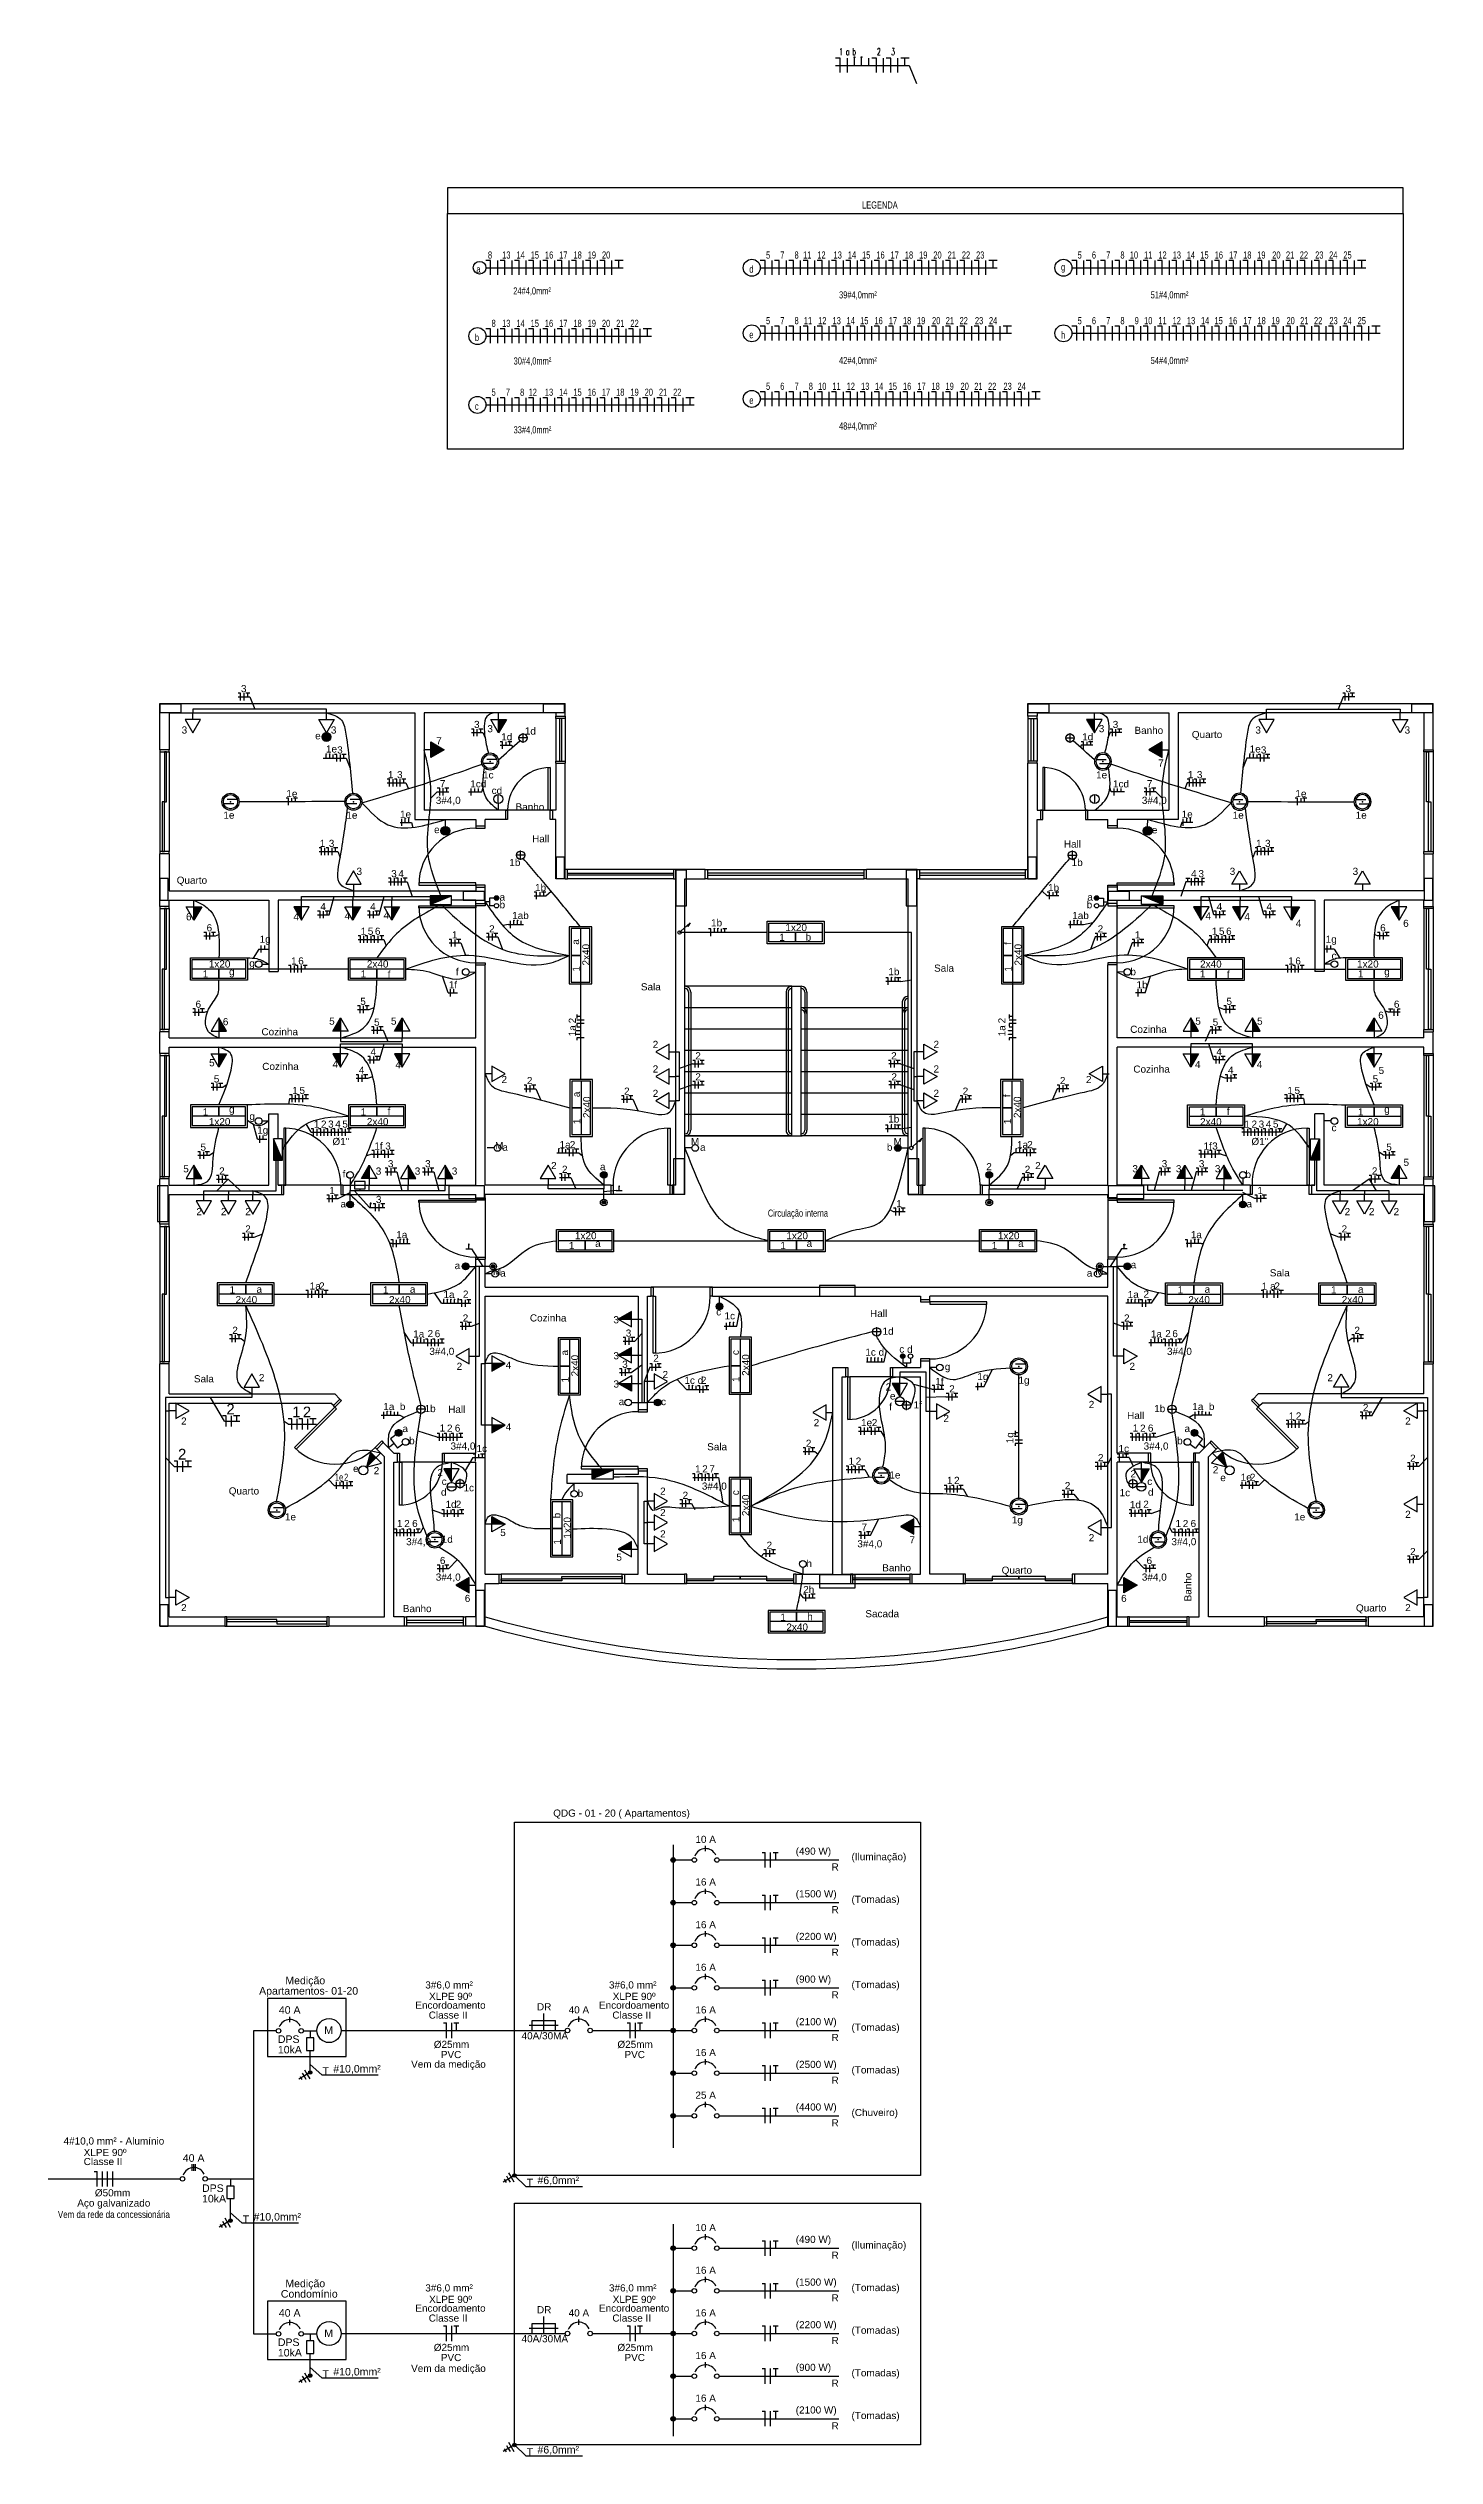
# Model space of a CAD drawing. Extents: x -115 to 23, y 4 to 69.
# Drawn here: x -85.01 to -65.55, y 23.53 to 57.32 of the extents above; entities that cross this region are included whole.
import ezdxf
from ezdxf.enums import TextEntityAlignment as Align

# ---------------------------------------------------------------- set-up
doc = ezdxf.new("R2010")
doc.units = 0
doc.header["$MEASUREMENT"] = 0
doc.linetypes.add('CONTINU', pattern=[0])
doc.layers.get('0').update_dxf_attribs({"linetype": 'CONTINUOUS'})
for name, color, linetype in [('BASE', 8, 'CONTINUOUS'), ('Chamada', 3, 'CONTINUOUS'), ('E_LUMINO', 160, 'CONTINUOUS'), ('Elétrico', 5, 'CONTINUOUS'), ('Texto - Elétrica', 3, 'CONTINUOUS'), ('texto - elétrico', 3, 'CONTINUOUS')]:
    doc.layers.add(name, color=color, linetype=linetype)
doc.layers.add('DI-Textos do diagrama', color=7, linetype='CONTINUOUS', lineweight=20)
doc.layers.add('DI-Título do diagrama', color=3, linetype='CONTINUOUS', lineweight=30)
doc.layers.add('VP', color=5, linetype='CONTINUOUS', plot=False)
doc.styles.add('ARIAL', font='arial.ttf')
doc.styles.add('ROMANS', font='romans.shx', dxfattribs={"height": 0.2})

msp = doc.modelspace()

# ---------------------------------------------------------------- texts
at = {"layer": 'DI-Textos do diagrama', "color": 2, "linetype": 'CONTINU', "style": 'ARIAL'}
for s, p in [('(490 W)', (-74.521, 31.969)), ('(Iluminação)', (-73.738, 31.891)), ('(1500 W)', (-74.521, 31.37)), ('(Tomadas)', (-73.738, 31.293)), ('(2200 W)', (-74.521, 30.772)), ('(Tomadas)', (-73.738, 30.694)), ('3#6,0 mm²', (-79.719, 30.091)), ('3#6,0 mm²', (-77.142, 30.091)), ('(900 W)', (-74.521, 30.173)), ('(Tomadas)', (-73.738, 30.096)), ('Encordoamento', (-79.859, 29.807)), ('Classe II', (-79.671, 29.668)), ('XLPE 90º', (-79.666, 29.931)), ('Encordoamento', (-77.282, 29.807)), ('Classe II', (-77.094, 29.668)), ('XLPE 90º', (-77.089, 29.931)), ('(2100 W)', (-74.521, 29.575)), ('(Tomadas)', (-73.738, 29.497)), ('Vem da medição', (-79.918, 28.979)), ('%%C25mm', (-79.6, 29.257)), ('PVC', (-79.501, 29.114)), ('%%C25mm', (-77.023, 29.257)), ('PVC', (-76.924, 29.114)), ('(2500 W)', (-74.521, 28.976)), ('(Tomadas)', (-73.738, 28.899)), ('(4400 W)', (-74.521, 28.378)), ('(Chuveiro)', (-73.738, 28.301)), ('4#10,0 mm² - Alumínio', (-84.795, 27.901)), ('XLPE 90º', (-84.513, 27.74)), ('Classe II', (-84.513, 27.613)), ('Aço galvanizado', (-84.603, 27.031)), ('%%C50mm', (-84.356, 27.174)), ('(490 W)', (-74.521, 26.52)), ('(Iluminação)', (-73.738, 26.442)), ('(1500 W)', (-74.521, 25.921)), ('3#6,0 mm²', (-79.719, 25.839)), ('XLPE 90º', (-79.666, 25.678)), ('3#6,0 mm²', (-77.142, 25.839)), ('XLPE 90º', (-77.089, 25.678)), ('(Tomadas)', (-73.738, 25.844)), ('Encordoamento', (-79.859, 25.555)), ('Classe II', (-79.671, 25.416)), ('Encordoamento', (-77.282, 25.555)), ('Classe II', (-77.094, 25.416)), ('(2200 W)', (-74.521, 25.323)), ('(Tomadas)', (-73.738, 25.245)), ('%%C25mm', (-79.6, 25.004)), ('%%C25mm', (-77.023, 25.004)), ('Vem da medição', (-79.918, 24.71)), ('PVC', (-79.501, 24.862)), ('PVC', (-76.924, 24.862)), ('(900 W)', (-74.521, 24.724)), ('(Tomadas)', (-73.738, 24.647)), ('(2100 W)', (-74.521, 24.126)), ('(Tomadas)', (-73.738, 24.048))]:
    msp.add_text(s, height=0.1, dxfattribs=at).set_placement(p)
at = {"layer": 'DI-Textos do diagrama', "color": 2, "style": 'ARIAL'}
for s, p in [('DR', (-78.152, 29.785)), ('40A/30MA', (-78.368, 29.378)), ('DR', (-78.152, 25.533)), ('40A/30MA', (-78.368, 25.126))]:
    msp.add_text(s, height=0.1, dxfattribs=at).set_placement(p)
at = {"layer": 'DI-Textos do diagrama', "color": 2, "linetype": 'CONTINU', "style": 'ARIAL', "width": 0.8}
msp.add_text('Vem da rede da concessionária', height=0.1, dxfattribs=at).set_placement((-84.875, 26.87))
at = {"layer": 'DI-Textos do diagrama', "color": 2, "char_height": 0.1, "line_spacing_factor": 0.798, "style": 'ARIAL'}
for s, insert, width, attachment_point in [('10 A', (-75.785, 32.133), 0.33149, 8), ('R', (-73.918, 31.747), 0.10748, 9), ('16 A', (-75.785, 31.535), 0.33149, 8), ('R', (-73.918, 31.148), 0.10748, 9), ('16 A', (-75.785, 30.936), 0.33149, 8), ('16 A', (-75.785, 30.338), 0.33149, 8), ('R', (-73.918, 30.55), 0.10748, 9), ('40 A', (-77.564, 29.74), 0.33149, 8), ('16 A', (-75.785, 29.74), 0.33149, 8), ('R', (-73.918, 29.952), 0.10748, 9), ('R', (-73.918, 29.353), 0.10748, 9), ('16 A', (-75.785, 29.141), 0.33149, 8), ('R', (-73.918, 28.755), 0.10748, 9), ('25 A', (-75.785, 28.543), 0.33149, 8), ('R', (-73.918, 28.156), 0.10748, 9), ('10 A', (-75.785, 26.684), 0.33149, 8), ('R', (-73.918, 26.298), 0.10748, 9), ('16 A', (-75.785, 26.086), 0.33149, 8), ('R', (-73.918, 25.699), 0.10748, 9), ('40 A', (-77.564, 25.487), 0.33149, 8), ('16 A', (-75.785, 25.487), 0.33149, 8), ('R', (-73.918, 25.101), 0.10748, 9), ('16 A', (-75.785, 24.889), 0.33149, 8), ('16 A', (-75.785, 24.291), 0.33149, 8), ('R', (-73.918, 24.503), 0.10748, 9), ('R', (-73.918, 23.904), 0.10748, 9)]:
    msp.add_mtext(s, dxfattribs=dict(at, insert=insert, width=width, attachment_point=attachment_point))
at = {"layer": 'DI-Título do diagrama', "color": 2, "linetype": 'CONTINU', "style": 'ARIAL'}
msp.add_text('QDG - 01 - 20 ( Apartamentos)', height=0.1, dxfattribs=at).set_placement((-77.924, 32.503))
at = {"layer": 'Texto - Elétrica', "linetype": 'Continuous'}
for s, style, width, p in [('1 a b', 'ROMANS', 0.5, (-73.911, 57.222)), ('2', 'ROMANS', 0.5, (-73.381, 57.222)), ('3', 'ROMANS', 0.5, (-73.181, 57.222)), ('LEGENDA', 'ARIAL', 0.6, (-73.59, 55.071)), ('8', 'ARIAL', 0.6, (-78.84, 54.369)), ('13', 'ARIAL', 0.6, (-78.64, 54.369)), ('14', 'ARIAL', 0.6, (-78.44, 54.369)), ('15', 'ARIAL', 0.6, (-78.24, 54.369)), ('16', 'ARIAL', 0.6, (-78.04, 54.369)), ('17', 'ARIAL', 0.6, (-77.84, 54.369)), ('18', 'ARIAL', 0.6, (-77.64, 54.369)), ('19', 'ARIAL', 0.6, (-77.44, 54.369)), ('20', 'ARIAL', 0.6, (-77.24, 54.369)), ('5', 'ARIAL', 0.6, (-74.938, 54.369)), ('7', 'ARIAL', 0.6, (-74.738, 54.369)), ('8', 'ARIAL', 0.6, (-74.538, 54.369)), ('11', 'ARIAL', 0.6, (-74.418, 54.369)), ('12', 'ARIAL', 0.6, (-74.218, 54.369)), ('13', 'ARIAL', 0.6, (-73.99, 54.369)), ('14', 'ARIAL', 0.6, (-73.79, 54.369)), ('15', 'ARIAL', 0.6, (-73.59, 54.369)), ('16', 'ARIAL', 0.6, (-73.39, 54.369)), ('17', 'ARIAL', 0.6, (-73.19, 54.369)), ('18', 'ARIAL', 0.6, (-72.99, 54.369)), ('19', 'ARIAL', 0.6, (-72.79, 54.369)), ('20', 'ARIAL', 0.6, (-72.59, 54.369)), ('21', 'ARIAL', 0.6, (-72.39, 54.369)), ('22', 'ARIAL', 0.6, (-72.19, 54.369)), ('23', 'ARIAL', 0.6, (-71.99, 54.369)), ('5', 'ARIAL', 0.6, (-70.565, 54.369)), ('6', 'ARIAL', 0.6, (-70.365, 54.369)), ('7', 'ARIAL', 0.6, (-70.165, 54.369)), ('8', 'ARIAL', 0.6, (-69.965, 54.369)), ('10', 'ARIAL', 0.6, (-69.833, 54.369)), ('11', 'ARIAL', 0.6, (-69.633, 54.369)), ('12', 'ARIAL', 0.6, (-69.432, 54.369)), ('13', 'ARIAL', 0.6, (-69.231, 54.369)), ('14', 'ARIAL', 0.6, (-69.034, 54.369)), ('15', 'ARIAL', 0.6, (-68.844, 54.369)), ('16', 'ARIAL', 0.6, (-68.642, 54.369)), ('17', 'ARIAL', 0.6, (-68.44, 54.369)), ('18', 'ARIAL', 0.6, (-68.242, 54.369)), ('19', 'ARIAL', 0.6, (-68.045, 54.369)), ('20', 'ARIAL', 0.6, (-67.834, 54.369)), ('21', 'ARIAL', 0.6, (-67.642, 54.369)), ('22', 'ARIAL', 0.6, (-67.448, 54.369)), ('23', 'ARIAL', 0.6, (-67.232, 54.369)), ('24', 'ARIAL', 0.6, (-67.036, 54.369)), ('25', 'ARIAL', 0.6, (-66.836, 54.369)), ('a', 'ARIAL', 0.6, (-79.002, 54.171)), ('d', 'ARIAL', 0.6, (-75.172, 54.171)), ('g', 'ARIAL', 0.6, (-70.798, 54.201)), ('24#4,0mm²', 'ARIAL', 0.6, (-78.485, 53.865)), ('39#4,0mm²', 'ARIAL', 0.6, (-73.913, 53.81)), ('51#4,0mm²', 'ARIAL', 0.6, (-69.54, 53.81)), ('8', 'ARIAL', 0.6, (-78.789, 53.41)), ('13', 'ARIAL', 0.6, (-78.641, 53.41)), ('14', 'ARIAL', 0.6, (-78.441, 53.41)), ('15', 'ARIAL', 0.6, (-78.241, 53.41)), ('16', 'ARIAL', 0.6, (-78.041, 53.41)), ('17', 'ARIAL', 0.6, (-77.841, 53.41)), ('18', 'ARIAL', 0.6, (-77.641, 53.41)), ('19', 'ARIAL', 0.6, (-77.441, 53.41)), ('20', 'ARIAL', 0.6, (-77.241, 53.41)), ('21', 'ARIAL', 0.6, (-77.041, 53.41)), ('22', 'ARIAL', 0.6, (-76.841, 53.41)), ('5', 'ARIAL', 0.6, (-74.938, 53.448)), ('7', 'ARIAL', 0.6, (-74.738, 53.448)), ('8', 'ARIAL', 0.6, (-74.538, 53.448)), ('11', 'ARIAL', 0.6, (-74.407, 53.448)), ('12', 'ARIAL', 0.6, (-74.206, 53.448)), ('13', 'ARIAL', 0.6, (-74.004, 53.448)), ('14', 'ARIAL', 0.6, (-73.808, 53.448)), ('15', 'ARIAL', 0.6, (-73.617, 53.448)), ('16', 'ARIAL', 0.6, (-73.416, 53.448)), ('17', 'ARIAL', 0.6, (-73.214, 53.448)), ('18', 'ARIAL', 0.6, (-73.016, 53.448)), ('19', 'ARIAL', 0.6, (-72.819, 53.448)), ('20', 'ARIAL', 0.6, (-72.608, 53.448)), ('21', 'ARIAL', 0.6, (-72.416, 53.448)), ('22', 'ARIAL', 0.6, (-72.222, 53.448)), ('23', 'ARIAL', 0.6, (-72.006, 53.448)), ('24', 'ARIAL', 0.6, (-71.809, 53.448)), ('5', 'ARIAL', 0.6, (-70.565, 53.448)), ('6', 'ARIAL', 0.6, (-70.365, 53.448)), ('7', 'ARIAL', 0.6, (-70.165, 53.448)), ('8', 'ARIAL', 0.6, (-69.965, 53.448)), ('9', 'ARIAL', 0.6, (-69.765, 53.448)), ('10', 'ARIAL', 0.6, (-69.633, 53.448)), ('11', 'ARIAL', 0.6, (-69.433, 53.448)), ('12', 'ARIAL', 0.6, (-69.232, 53.448)), ('13', 'ARIAL', 0.6, (-69.031, 53.448)), ('14', 'ARIAL', 0.6, (-68.834, 53.448)), ('15', 'ARIAL', 0.6, (-68.644, 53.448)), ('16', 'ARIAL', 0.6, (-68.442, 53.448)), ('17', 'ARIAL', 0.6, (-68.24, 53.448)), ('18', 'ARIAL', 0.6, (-68.042, 53.448)), ('19', 'ARIAL', 0.6, (-67.845, 53.448)), ('20', 'ARIAL', 0.6, (-67.634, 53.448)), ('21', 'ARIAL', 0.6, (-67.442, 53.448)), ('22', 'ARIAL', 0.6, (-67.248, 53.448)), ('23', 'ARIAL', 0.6, (-67.032, 53.448)), ('24', 'ARIAL', 0.6, (-66.836, 53.448)), ('25', 'ARIAL', 0.6, (-66.636, 53.448)), ('b', 'ARIAL', 0.6, (-79.023, 53.212)), ('e', 'ARIAL', 0.6, (-75.172, 53.251)), ('h', 'ARIAL', 0.6, (-70.798, 53.247)), ('30#4,0mm²', 'ARIAL', 0.6, (-78.48, 52.882)), ('42#4,0mm²', 'ARIAL', 0.6, (-73.913, 52.889)), ('54#4,0mm²', 'ARIAL', 0.6, (-69.54, 52.889)), ('5', 'ARIAL', 0.6, (-78.789, 52.444)), ('7', 'ARIAL', 0.6, (-78.589, 52.444)), ('8', 'ARIAL', 0.6, (-78.389, 52.444)), ('12', 'ARIAL', 0.6, (-78.269, 52.444)), ('13', 'ARIAL', 0.6, (-78.041, 52.444)), ('14', 'ARIAL', 0.6, (-77.841, 52.444)), ('15', 'ARIAL', 0.6, (-77.641, 52.444)), ('16', 'ARIAL', 0.6, (-77.441, 52.444)), ('17', 'ARIAL', 0.6, (-77.241, 52.444)), ('18', 'ARIAL', 0.6, (-77.041, 52.444)), ('19', 'ARIAL', 0.6, (-76.841, 52.444)), ('20', 'ARIAL', 0.6, (-76.641, 52.444)), ('21', 'ARIAL', 0.6, (-76.441, 52.444)), ('22', 'ARIAL', 0.6, (-76.241, 52.444)), ('e', 'ARIAL', 0.6, (-75.172, 52.33)), ('5', 'ARIAL', 0.6, (-74.938, 52.527)), ('6', 'ARIAL', 0.6, (-74.738, 52.527)), ('7', 'ARIAL', 0.6, (-74.538, 52.527)), ('8', 'ARIAL', 0.6, (-74.338, 52.527)), ('10', 'ARIAL', 0.6, (-74.207, 52.527)), ('11', 'ARIAL', 0.6, (-74.007, 52.527)), ('12', 'ARIAL', 0.6, (-73.806, 52.527)), ('13', 'ARIAL', 0.6, (-73.604, 52.527)), ('14', 'ARIAL', 0.6, (-73.408, 52.527)), ('15', 'ARIAL', 0.6, (-73.217, 52.527)), ('16', 'ARIAL', 0.6, (-73.016, 52.527)), ('17', 'ARIAL', 0.6, (-72.814, 52.527)), ('18', 'ARIAL', 0.6, (-72.616, 52.527)), ('19', 'ARIAL', 0.6, (-72.419, 52.527)), ('20', 'ARIAL', 0.6, (-72.208, 52.527)), ('21', 'ARIAL', 0.6, (-72.016, 52.527)), ('22', 'ARIAL', 0.6, (-71.822, 52.527)), ('23', 'ARIAL', 0.6, (-71.606, 52.527)), ('24', 'ARIAL', 0.6, (-71.409, 52.527)), ('c', 'ARIAL', 0.6, (-79.023, 52.246)), ('48#4,0mm²', 'ARIAL', 0.6, (-73.913, 51.969)), ('33#4,0mm²', 'ARIAL', 0.6, (-78.48, 51.916))]:
    msp.add_text(s, height=0.1, dxfattribs=dict(at, style=style, width=width)).set_placement(p)
at = {"layer": 'Texto - Elétrica', "color": 2, "linetype": 'Continuous', "style": 'ARIAL'}
for s, height, p in [('3', 0.1, (-82.306, 48.283)), ('3', 0.1, (-79.035, 47.781)), ('1d', 0.1, (-78.654, 47.607)), ('1e', 0.1, (-81.113, 47.437)), ('3', 0.1, (-80.956, 47.423)), ('1', 0.1, (-80.243, 47.076)), ('3', 0.1, (-80.116, 47.076)), ('7', 0.1, (-79.514, 46.95)), ('1cd', 0.1, (-79.088, 46.947)), ('1e', 0.1, (-81.669, 46.811)), ('3#4,0', 0.1, (-79.572, 46.716)), ('1e', 0.1, (-80.074, 46.521)), ('1', 0.1, (-81.2, 46.112)), ('3', 0.1, (-81.073, 46.112)), ('3', 0.1, (-80.197, 45.687)), ('4', 0.1, (-80.097, 45.687)), ('4', 0.1, (-81.192, 45.225)), ('4', 0.1, (-80.493, 45.225)), ('1b', 0.1, (-78.179, 45.492)), ('6', 0.1, (-82.788, 44.927)), ('1', 0.1, (-80.626, 44.879)), ('5', 0.1, (-80.526, 44.879)), ('6', 0.1, (-80.426, 44.879)), ('2', 0.1, (-78.824, 44.912)), ('1ab', 0.1, (-78.5, 45.1)), ('1ab', 0.1, (-70.641, 45.1)), ('1g', 0.1, (-82.044, 44.768)), ('1', 0.1, (-79.346, 44.829)), ('1', 0.1, (-81.602, 44.462)), ('6', 0.1, (-81.502, 44.462)), ('6', 0.1, (-82.943, 43.855)), ('5', 0.1, (-80.631, 43.895)), ('1f', 0.1, (-79.389, 44.128)), ('5', 0.1, (-80.438, 43.603)), ('4', 0.1, (-80.489, 43.186)), ('4', 0.1, (-68.619, 43.186)), ('4', 0.1, (-80.652, 42.929)), ('2', 0.1, (-75.93, 43.131)), ('2', 0.1, (-75.93, 42.835)), ('4', 0.1, (-68.456, 42.929)), ('5', 0.1, (-82.687, 42.806)), ('1', 0.1, (-81.585, 42.645)), ('5', 0.1, (-81.485, 42.645)), ('2', 0.1, (-78.294, 42.783)), ('2', 0.1, (-76.93, 42.635)), ('1', 0.1, (-67.622, 42.645)), ('5', 0.1, (-67.522, 42.645)), ('5', 0.1, (-66.425, 42.806)), ('1', 0.1, (-81.283, 42.172)), ('2', 0.1, (-81.183, 42.172)), ('3', 0.1, (-81.083, 42.172)), ('4', 0.1, (-80.983, 42.172)), ('5', 0.1, (-80.883, 42.172)), ('1', 0.1, (-68.225, 42.172)), ('2', 0.1, (-68.125, 42.172)), ('3', 0.1, (-68.025, 42.172)), ('4', 0.1, (-67.925, 42.172)), ('5', 0.1, (-67.825, 42.172)), ('5', 0.1, (-82.874, 41.849)), ('1g', 0.1, (-82.078, 42.088)), ('%%c1"', 0.1, (-81.022, 41.929)), ('1f', 0.1, (-80.434, 41.864)), ('3', 0.1, (-80.281, 41.864)), ('1a', 0.1, (-77.836, 41.884)), ('2', 0.1, (-77.691, 41.884)), ('1f', 0.1, (-68.799, 41.864)), ('3', 0.1, (-68.677, 41.864)), ('%%c1"', 0.1, (-68.126, 41.929)), ('5', 0.1, (-66.234, 41.849)), ('2', 0.1, (-82.612, 41.514)), ('3', 0.1, (-80.244, 41.616)), ('3', 0.1, (-79.722, 41.616)), ('2', 0.1, (-77.801, 41.538)), ('3', 0.1, (-69.385, 41.616)), ('3', 0.1, (-68.864, 41.616)), ('2', 0.1, (-66.436, 41.514)), ('1', 0.1, (-81.066, 41.241)), ('1', 0.1, (-68.042, 41.241)), ('3', 0.1, (-80.412, 41.115)), ('2', 0.1, (-82.246, 40.701)), ('1a', 0.1, (-80.127, 40.62)), ('1a', 0.1, (-68.977, 40.62)), ('2', 0.1, (-66.861, 40.701)), ('1a', 0.1, (-81.341, 39.9)), ('2', 0.1, (-81.209, 39.9)), ('1a', 0.1, (-79.464, 39.781)), ('2', 0.1, (-79.191, 39.786)), ('1a', 0.1, (-69.862, 39.781)), ('2', 0.1, (-69.641, 39.786)), ('1 a', 0.1, (-67.981, 39.899)), ('2', 0.1, (-67.804, 39.9)), ('2', 0.1, (-79.194, 39.451)), ('1c', 0.1, (-75.52, 39.482)), ('2', 0.1, (-69.914, 39.451)), ('2', 0.1, (-82.427, 39.278)), ('1a', 0.1, (-79.889, 39.227)), ('2', 0.1, (-79.687, 39.232)), ('6', 0.1, (-79.587, 39.232)), ('3', 0.1, (-76.906, 39.239)), ('1a', 0.1, (-69.538, 39.227)), ('2', 0.1, (-69.336, 39.232)), ('6', 0.1, (-69.236, 39.232)), ('2', 0.1, (-66.681, 39.278)), ('3#4,0', 0.1, (-79.662, 38.983)), ('3', 0.1, (-76.956, 38.801)), ('2', 0.1, (-76.52, 38.887)), ('1c d', 0.1, (-73.544, 38.972)), ('3#4,0', 0.1, (-69.311, 38.983)), ('1c d', 0.1, (-76.083, 38.576)), ('2', 0.1, (-75.852, 38.577)), ('1f', 0.1, (-72.563, 38.56)), ('2', 0.1, (-72.367, 38.457)), ('1g', 0.1, (-71.972, 38.629)), ('2', 0.15, (-82.51, 38.147)), ('1', 0.15, (-81.588, 38.107)), ('2', 0.15, (-81.438, 38.107)), ('1a  b', 0.1, (-80.309, 38.209)), ('1a  b', 0.1, (-68.956, 38.209)), ('2', 0.1, (-66.562, 38.193)), ('1', 0.1, (-79.518, 37.907)), ('2', 0.1, (-79.415, 37.905)), ('6', 0.1, (-79.305, 37.906)), ('1e', 0.1, (-73.604, 37.983)), ('2', 0.1, (-73.454, 37.983)), ('1', 0.1, (-69.792, 37.907)), ('2', 0.1, (-69.689, 37.905)), ('6', 0.1, (-69.579, 37.906)), ('1', 0.1, (-67.603, 38.075)), ('2', 0.1, (-67.503, 38.075)), ('2', 0.15, (-83.189, 37.515)), ('3#4,0', 0.1, (-79.365, 37.654)), ('1c', 0.1, (-79, 37.62)), ('2', 0.1, (-74.379, 37.693)), ('1', 0.1, (-73.779, 37.443)), ('2', 0.1, (-73.679, 37.443)), ('2', 0.1, (-70.28, 37.491)), ('1c', 0.1, (-69.991, 37.619)), ('3#4,0', 0.1, (-69.639, 37.654)), ('2', 0.1, (-65.9, 37.483)), ('e', 0.1, (-80.733, 37.339)), ('1', 0.1, (-75.933, 37.334)), ('3#4,0', 0.1, (-75.838, 37.092)), ('2', 0.1, (-75.833, 37.334)), ('7', 0.1, (-75.733, 37.334)), ('1', 0.1, (-72.399, 37.172)), ('2', 0.1, (-72.299, 37.172)), ('2', 0.1, (-70.745, 37.098)), ('1e', 0.1, (-68.277, 37.216)), ('2', 0.1, (-68.148, 37.216)), ('1d', 0.1, (-79.436, 36.836)), ('2', 0.1, (-79.292, 36.837)), ('2', 0.1, (-76.108, 36.963)), ('1d', 0.1, (-69.833, 36.832)), ('2', 0.1, (-69.644, 36.837)), ('1', 0.1, (-80.117, 36.568)), ('2', 0.1, (-80.015, 36.566)), ('6', 0.1, (-79.904, 36.567)), ('7', 0.1, (-73.597, 36.516)), ('1', 0.1, (-69.192, 36.568)), ('2', 0.1, (-69.09, 36.566)), ('6', 0.1, (-68.98, 36.567)), ('3#4,0', 0.1, (-79.988, 36.312)), ('3#4,0', 0.1, (-73.656, 36.282)), ('3#4,0', 0.1, (-69.249, 36.312)), ('2', 0.1, (-65.9, 36.174)), ('3#4,0', 0.1, (-79.572, 35.815)), ('6', 0.1, (-79.514, 36.048)), ('3#4,0', 0.1, (-69.664, 35.815)), ('6', 0.1, (-69.598, 36.048)), ('40 A', 0.1059, (-81.774, 29.737)), ('40 A', 0.1059, (-83.122, 27.659)), ('40 A', 0.1059, (-81.774, 25.485))]:
    msp.add_text(s, height=height, dxfattribs=at).set_placement(p)
for s, rotation, p in [('3', 0, (-66.806, 48.283)), ('1d', 0, (-70.502, 47.607)), ('3', 0, (-70.073, 47.781)), ('1e', 0, (-68.151, 47.437)), ('3', 0, (-67.994, 47.423)), ('1cd', 0, (-70.069, 46.947)), ('7', 0, (-69.594, 46.95)), ('1', 0, (-69.019, 47.076)), ('3', 0, (-68.892, 47.076)), ('3#4,0', 360, (-69.664, 46.716)), ('1e', 0, (-67.509, 46.811)), ('e', 0, (-69.524, 46.302)), ('1e', 0, (-69.106, 46.521)), ('1', 0, (-68.062, 46.112)), ('3', 0, (-67.935, 46.112)), ('4', 360, (-68.973, 45.687)), ('3', 360, (-68.87, 45.687)), ('1b', 0, (-70.98, 45.492)), ('4', 0, (-68.615, 45.225)), ('4', 0, (-67.916, 45.225)), ('1b', 0, (-75.709, 44.998)), ('2', 0, (-70.284, 44.912)), ('1', 0, (-68.682, 44.879)), ('5', 0, (-68.582, 44.879)), ('6', 0, (-68.482, 44.879)), ('6', 0, (-66.32, 44.927)), ('1', 0, (-69.762, 44.829)), ('1g', 0, (-67.084, 44.768)), ('1b', 0, (-73.221, 44.312)), ('1', 0, (-67.61, 44.462)), ('6', 0, (-67.51, 44.462)), ('1b', 0, (-69.739, 44.128)), ('5', 0, (-68.477, 43.895)), ('6', 360, (-66.127, 43.855)), ('2', 90, (-77.606, 43.636)), ('1a', 90, (-77.606, 43.454)), ('2', 90, (-71.578, 43.636)), ('1a', 90, (-71.578, 43.454)), ('5', 0, (-68.67, 43.603)), ('2', 0, (-73.182, 43.131)), ('2', 0, (-73.178, 42.835)), ('2', 0, (-72.178, 42.635)), ('2', 0, (-70.814, 42.783)), ('1b', 0, (-73.223, 42.244)), ('1a', 0, (-71.416, 41.884)), ('2', 0, (-71.272, 41.884)), ('2', 0, (-71.307, 41.538)), ('1', 0, (-73.11, 41.055)), ('1g', 90, (-71.467, 37.743))]:
    msp.add_text(s, height=0.1, rotation=rotation, dxfattribs=at).set_placement(p)
at = {"layer": 'Texto - Elétrica', "color": 2, "linetype": 'Continuous', "lineweight": -2, "style": 'ARIAL'}
for s, p in [('e', (-81.265, 47.592)), ('3', (-81.044, 47.673))]:
    msp.add_text(s, height=0.1, dxfattribs=at).set_placement(p, align=Align.BOTTOM_LEFT)
at = {"layer": 'Texto - Elétrica', "color": 2, "linetype": 'Continuous', "style": 'ARIAL', "width": 0.6}
for s, p in [('1e', (-80.987, 37.216)), ('2', (-80.859, 37.216))]:
    msp.add_text(s, height=0.1, dxfattribs=at).set_placement(p)
at = {"layer": 'Texto - Elétrica', "linetype": 'Continuous', "style": 'ARIAL'}
for s, p in [('2', (-74.93, 36.262)), ('2h', (-74.416, 35.64))]:
    msp.add_text(s, height=0.1, dxfattribs=at).set_placement(p)
at = {"layer": 'Texto - Elétrica', "color": 2, "linetype": 'CONTINU', "style": 'ARIAL'}
for s, height, p in [('Apartamentos- 01-20', 0.1059, (-82.051, 30.005)), ('Medição', 0.1059, (-81.683, 30.151)), ('DPS', 0.1059, (-81.788, 29.327)), ('M', 0.106, (-81.137, 29.452)), ('10kA', 0.1059, (-81.788, 29.18)), ('T', 0.106, (-81.162, 28.88)), ('#10,0mm²', 0.1059, (-81.01, 28.912)), ('T', 0.106, (-78.296, 27.314)), ('#6,0mm²', 0.1059, (-78.145, 27.346)), ('10kA', 0.1059, (-82.852, 27.089)), ('DPS', 0.1059, (-82.852, 27.236)), ('T', 0.106, (-82.281, 26.801)), ('#10,0mm²', 0.1059, (-82.129, 26.834)), ('Condomínio', 0.1059, (-81.746, 25.753)), ('Medição', 0.1059, (-81.683, 25.899)), ('10kA', 0.1059, (-81.788, 24.927)), ('DPS', 0.1059, (-81.788, 25.074)), ('M', 0.106, (-81.137, 25.199)), ('T', 0.106, (-81.162, 24.628)), ('#10,0mm²', 0.1059, (-81.01, 24.66)), ('#6,0mm²', 0.1059, (-78.145, 23.565)), ('T', 0.106, (-78.296, 23.532))]:
    msp.add_text(s, height=height, dxfattribs=at).set_placement(p)
at = {"layer": 'texto - elétrico', "color": 2, "linetype": 'Continuous', "lineweight": -2, "style": 'ARIAL'}
for s, p in [('3', (-83.138, 47.673)), ('7', (-79.566, 47.521)), ('3', (-78.848, 47.692)), ('1d', (-78.323, 47.659)), ('3', (-70.268, 47.692)), ('3', (-68.071, 47.673)), ('3', (-65.977, 47.673)), ('7', (-69.435, 47.21)), ('1c', (-78.909, 47.043)), ('1e', (-70.306, 47.043)), ('cd', (-78.788, 46.824)), ('1e', (-82.552, 46.478)), ('1e', (-80.827, 46.478)), ('e', (-79.596, 46.275)), ('1e', (-68.389, 46.478)), ('1e', (-66.664, 46.478)), ('3', (-80.684, 45.69)), ('1b', (-78.54, 45.814)), ('1b', (-70.649, 45.814)), ('3', (-68.431, 45.69)), ('3', (-66.706, 45.69)), ('a', (-78.677, 45.329)), ('b', (-78.677, 45.221)), ('6', (-83.077, 45.052)), ('4', (-81.57, 45.052)), ('4', (-80.852, 45.065)), ('4', (-80.305, 45.073)), ('1x20', (-74.666, 44.901)), ('4', (-68.772, 45.062)), ('4', (-68.225, 45.054)), ('4', (-67.504, 44.96)), ('6', (-65.997, 44.96)), ('1', (-74.752, 44.763)), ('b', (-74.382, 44.765)), ('c', (-67.002, 44.506)), ('1', (-82.842, 44.251)), ('1x20', (-82.757, 44.389)), ('g', (-82.473, 44.281)), ('g', (-82.189, 44.4)), ('1', (-80.625, 44.251)), ('2x40', (-80.539, 44.389)), ('f', (-80.247, 44.243)), ('f', (-79.29, 44.281)), ('b', (-69.824, 44.281)), ('2x40', (-68.847, 44.389)), ('1', (-68.85, 44.251)), ('f', (-68.472, 44.243)), ('1x20', (-66.644, 44.389)), ('1', (-66.632, 44.251)), ('g', (-66.263, 44.281)), ('6', (-82.56, 43.58)), ('5', (-81.068, 43.587)), ('5', (-80.201, 43.587)), ('5', (-68.914, 43.587)), ('5', (-68.047, 43.587)), ('6', (-66.347, 43.67)), ('2', (-76.528, 43.261)), ('2', (-72.587, 43.261)), ('5', (-82.753, 43.004)), ('4', (-81.021, 42.982)), ('4', (-80.14, 42.974)), ('2', (-76.528, 42.916)), ('2', (-72.587, 42.916)), ('4', (-68.919, 42.978)), ('4', (-68.052, 42.978)), ('5', (-66.342, 42.895)), ('2', (-78.65, 42.768)), ('2', (-76.528, 42.574)), ('2', (-72.587, 42.574)), ('2', (-70.448, 42.768)), ('1', (-82.842, 42.314)), ('1x20', (-82.757, 42.176)), ('g', (-82.473, 42.351)), ('g', (-82.187, 42.252)), ('1', (-80.625, 42.314)), ('2x40', (-80.539, 42.176)), ('f', (-80.247, 42.322)), ('2x40', (-68.847, 42.176)), ('1', (-68.85, 42.314)), ('f', (-68.472, 42.322)), ('1x20', (-66.644, 42.176)), ('1', (-66.632, 42.314)), ('g', (-66.263, 42.351)), ('M', (-78.74, 41.84)), ('a', (-78.638, 41.818)), ('M', (-75.992, 41.899)), ('a', (-75.864, 41.818)), ('b', (-73.242, 41.818)), ('M', (-73.147, 41.899)), ('c', (-67.002, 42.092)), ('5', (-83.116, 41.515)), ('f', (-80.879, 41.445)), ('3', (-80.414, 41.483)), ('3', (-79.867, 41.483)), ('3', (-79.347, 41.483)), ('2', (-77.954, 41.56)), ('a', (-77.268, 41.545)), ('2', (-71.847, 41.545)), ('2', (-71.161, 41.56)), ('3', (-69.796, 41.516)), ('3', (-69.186, 41.516)), ('3', (-68.639, 41.516)), ('b', (-68.21, 41.436)), ('5', (-65.992, 41.605)), ('2', (-82.932, 40.914)), ('2', (-82.587, 40.914)), ('2', (-82.246, 40.914)), ('a', (-80.91, 41.023)), ('2', (-66.818, 40.914)), ('2', (-66.477, 40.914)), ('2', (-66.131, 40.914)), ('1', (-77.705, 40.438)), ('1x20', (-77.619, 40.576)), ('a', (-77.336, 40.469)), ('1', (-74.737, 40.438)), ('1x20', (-74.652, 40.576)), ('a', (-74.368, 40.469)), ('1', (-71.77, 40.438)), ('1x20', (-71.684, 40.576)), ('a', (-71.401, 40.469)), ('a', (-79.307, 40.157)), ('a', (-69.82, 40.169)), ('1', (-82.466, 39.817)), ('a', (-82.088, 39.825)), ('1', (-80.314, 39.817)), ('a', (-79.936, 39.825)), ('M', (-78.77, 40.074)), ('a', (-78.669, 40.052)), ('a', (-70.437, 40.052)), ('M', (-70.318, 40.074)), ('1', (-69.161, 39.817)), ('a', (-68.783, 39.825)), ('1', (-67.009, 39.817)), ('a', (-66.631, 39.825)), ('2x40', (-82.381, 39.679)), ('2x40', (-80.228, 39.679)), ('c', (-75.637, 39.507)), ('2x40', (-69.012, 39.679)), ('2x40', (-66.859, 39.679)), ('3', (-77.079, 39.397)), ('1d', (-73.303, 39.236)), ('2', (-79.279, 38.743)), ('4', (-78.591, 38.76)), ('3', (-77.079, 38.892)), ('c', (-73.067, 38.984)), ('d', (-72.958, 38.981)), ('2', (-69.837, 38.743)), ('2', (-82.054, 38.584)), ('3', (-77.079, 38.495)), ('2', (-76.39, 38.628)), ('2', (-73.259, 38.453)), ('g', (-72.429, 38.739)), ('1g', (-71.395, 38.549)), ('2', (-67.061, 38.584)), ('1b', (-79.729, 38.15)), ('a', (-77.005, 38.248)), ('c', (-76.411, 38.248)), ('f', (-73.209, 38.177)), ('e', (-73.199, 38.327)), ('1f', (-72.868, 38.201)), ('2', (-70.409, 38.208)), ('1b', (-69.491, 38.15)), ('2', (-83.146, 37.975)), ('a', (-80.04, 37.87)), ('4', (-78.591, 37.893)), ('2', (-74.269, 37.952)), ('2', (-72.448, 38.012)), ('2', (-65.969, 37.975)), ('b', (-79.946, 37.699)), ('2', (-80.443, 37.279)), ('2', (-79.549, 37.253)), ('c', (-79.489, 37.127)), ('1c', (-79.183, 37.039)), ('1e', (-73.207, 37.218)), ('2', (-69.825, 37.233)), ('c', (-69.588, 37.127)), ('2', (-68.668, 37.291)), ('e', (-68.563, 37.181)), ('d', (-79.499, 36.977)), ('b', (-77.581, 36.959)), ('2', (-76.424, 36.991)), ('1c', (-69.976, 36.97)), ('d', (-69.578, 36.977)), ('1e', (-81.689, 36.63)), ('5', (-78.668, 36.41)), ('2', (-76.424, 36.691)), ('2', (-76.424, 36.391)), ('1g', (-71.489, 36.587)), ('1e', (-67.526, 36.63)), ('2', (-65.969, 36.666)), ('1d', (-79.488, 36.316)), ('5', (-77.038, 36.065)), ('7', (-72.925, 36.307)), ('2', (-70.409, 36.339)), ('1d', (-69.727, 36.316)), ('2', (-83.146, 35.357)), ('6', (-79.165, 35.486)), ('6', (-69.955, 35.486)), ('2', (-65.969, 35.357)), ('1', (-74.737, 35.222)), ('2x40', (-74.652, 35.084)), ('h', (-74.36, 35.23))]:
    msp.add_text(s, height=0.1, dxfattribs=at).set_placement(p, align=Align.BOTTOM_LEFT)
at = {"layer": 'texto - elétrico', "color": 2, "style": 'ARIAL'}
for s, p in [('Banho', (-69.566, 47.668)), ('Quarto', (-68.749, 47.61)), ('Banho', (-78.251, 46.594)), ('Hall', (-78.1, 46.147)), ('Hall', (-70.638, 46.073)), ('Quarto', (-82.994, 45.565)), ('Sala', (-72.44, 44.331)), ('Sala', (-76.554, 44.069)), ('Cozinha', (-69.571, 43.473)), ('Cozinha', (-81.762, 43.438)), ('Cozinha', (-81.751, 42.952)), ('Cozinha', (-69.527, 42.914)), ('Sala', (-67.729, 40.055)), ('Cozinha', (-77.995, 39.422)), ('Hall', (-73.358, 39.485)), ('Sala', (-82.826, 38.568)), ('Hall', (-79.278, 38.139)), ('Hall', (-69.751, 38.053)), ('Sala', (-75.624, 37.614)), ('Quarto', (-82.264, 36.994)), ('Banho', (-73.105, 35.915)), ('Quarto', (-71.418, 35.882)), ('Quarto', (-66.446, 35.352)), ('Banho', (-79.833, 35.343)), ('Sacada', (-73.307, 35.271))]:
    msp.add_text(s, height=0.1, dxfattribs=at).set_placement(p, align=Align.BOTTOM_CENTER)
at = {"layer": 'texto - elétrico', "color": 2, "linetype": 'Continuous', "lineweight": -2, "style": 'ARIAL'}
for s, rotation, p in [('b', 360, (-70.438, 45.221)), ('a', 360, (-70.429, 45.329)), ('a', 90, (-77.531, 44.74)), ('2x40', 90, (-77.385, 44.448)), ('f', 90, (-71.467, 44.74)), ('2x40', 90, (-71.321, 44.448)), ('1', 90, (-77.523, 44.363)), ('1', 90, (-71.459, 44.363)), ('a', 90, (-77.52, 42.599)), ('2x40', 90, (-77.374, 42.307)), ('f', 90, (-71.478, 42.599)), ('2x40', 90, (-71.332, 42.307)), ('1', 90, (-77.512, 42.221)), ('1', 90, (-71.47, 42.221)), ('a', 360, (-68.196, 41.023)), ('a', 90, (-77.686, 38.974)), ('2x40', 90, (-77.54, 38.681)), ('c', 90, (-75.289, 38.981)), ('2x40', 90, (-75.143, 38.689)), ('1', 90, (-77.678, 38.596)), ('1', 90, (-75.281, 38.603)), ('a', 360, (-69.065, 37.87)), ('b', 360, (-69.169, 37.699)), ('c', 90, (-75.289, 37.014)), ('2x40', 90, (-75.143, 36.721)), ('b', 90, (-77.793, 36.689)), ('1x20', 90, (-77.648, 36.405)), ('1', 90, (-75.281, 36.636)), ('1', 90, (-77.786, 36.32))]:
    msp.add_text(s, height=0.1, rotation=rotation, dxfattribs=at).set_placement(p, align=Align.BOTTOM_LEFT)
at = {"layer": 'texto - elétrico', "color": 2, "style": 'ARIAL', "width": 0.75}
msp.add_text('Circulação interna', height=0.1, dxfattribs=at).set_placement((-74.49, 40.893), align=Align.BOTTOM_CENTER)
at = {"layer": 'texto - elétrico', "linetype": 'Continuous', "lineweight": -2, "style": 'ARIAL'}
msp.add_text('h', height=0.1, dxfattribs=at).set_placement((-74.37, 35.976), align=Align.BOTTOM_LEFT)
at = {"layer": 'texto - elétrico', "color": 2, "style": 'ARIAL'}
msp.add_text('Banho', height=0.1, rotation=90, dxfattribs=at).set_placement((-68.938, 35.726), align=Align.BOTTOM_CENTER)

# ---------------------------------------------------------------- blocks, each defined once
blk = doc.blocks.new('A$C3E3F6338')
for p, q in [((-0.067, -0.101), (-0.208, -0.101)), ((-0.017, -0.041), (-0.158, -0.041))]:
    blk.add_line(p, q)
for radius in [0.12, 0.1]:
    blk.add_circle((-0.113, -0.071), radius)
at = {"linetype": 'Continuous'}
blk.add_point((-0.113, -0.071), dxfattribs=at)

# ---------------------------------------------------------------- hatches: boundary and pattern name
at = {"layer": 'Elétrico'}
for points in [[(-81.044, 47.655, 1), (-81.169, 47.655, 1)], [(-78.69, 47.715), (-78.69, 47.902), (-78.581, 47.902)], [(-70.33, 47.715), (-70.33, 47.902), (-70.439, 47.902)], [(-79.375, 46.338, 1), (-79.5, 46.338, 1)], [(-79.35, 45.428), (-79.65, 45.428), (-79.65, 45.303)], [(-69.37, 45.303), (-69.37, 45.428), (-69.67, 45.428)], [(-82.965, 45.085), (-82.965, 45.272), (-82.857, 45.272)], [(-81.566, 45.272), (-81.458, 45.272), (-81.458, 45.085)], [(-80.737, 45.085), (-80.737, 45.272), (-80.629, 45.272)], [(-80.19, 45.085), (-80.19, 45.272), (-80.082, 45.272)], [(-76.033, 44.995), (-76.002, 45.049), (-76.045, 45.009)], [(-68.83, 45.085), (-68.83, 45.272), (-68.938, 45.272)], [(-68.282, 45.085), (-68.282, 45.272), (-68.391, 45.272)], [(-67.453, 45.272), (-67.562, 45.272), (-67.562, 45.085)], [(-66.055, 45.085), (-66.055, 45.272), (-66.163, 45.272)], [(-82.615, 43.525), (-82.507, 43.525), (-82.615, 43.712)], [(-80.91, 43.712), (-80.91, 43.525), (-81.018, 43.525)], [(-80.043, 43.712), (-80.043, 43.525), (-80.151, 43.525)], [(-68.977, 43.712), (-68.977, 43.525), (-68.868, 43.525)], [(-68.11, 43.712), (-68.11, 43.525), (-68.002, 43.525)], [(-66.405, 43.712), (-66.513, 43.525), (-66.405, 43.525)], [(-82.615, 43.02), (-82.507, 43.207), (-82.615, 43.207)], [(-80.91, 43.02), (-80.91, 43.207), (-81.018, 43.207)], [(-80.043, 43.02), (-80.043, 43.207), (-80.151, 43.207)], [(-68.977, 43.02), (-68.977, 43.207), (-68.868, 43.207)], [(-68.11, 43.02), (-68.11, 43.207), (-68.002, 43.207)], [(-66.405, 43.207), (-66.513, 43.207), (-66.405, 43.02)], [(-81.847, 42.016), (-81.847, 41.716), (-81.722, 41.716)], [(-72.781, 41.971), (-72.75, 42.025), (-72.793, 41.985)], [(-67.297, 41.716), (-67.172, 41.716), (-67.172, 42.016)], [(-82.965, 41.647), (-82.965, 41.46), (-82.857, 41.46)], [(-80.615, 41.46), (-80.507, 41.46), (-80.507, 41.647)], [(-79.96, 41.647), (-79.96, 41.46), (-79.851, 41.46)], [(-79.44, 41.647), (-79.44, 41.46), (-79.332, 41.46)], [(-69.671, 41.647), (-69.671, 41.46), (-69.779, 41.46)], [(-69.06, 41.647), (-69.06, 41.46), (-69.168, 41.46)], [(-68.405, 41.46), (-68.513, 41.46), (-68.513, 41.647)], [(-66.055, 41.647), (-66.055, 41.46), (-66.163, 41.46)], [(-76.992, 41.341), (-76.992, 41.353), (-77.005, 41.353), (-77.005, 41.341)], [(-80.728, 41.093), (-80.822, 41.093, 1)], [(-80.481, 41.101), (-80.481, 41.113), (-80.493, 41.113), (-80.493, 41.101)], [(-77.19, 41.123, 1), (-77.24, 41.123, 1)], [(-71.78, 41.123, 1), (-71.83, 41.123, 1)], [(-68.198, 41.093), (-68.292, 41.093, 1)], [(-79.964, 40.609), (-79.977, 40.609), (-79.977, 40.596), (-79.964, 40.596)], [(-79.103, 40.522), (-79.103, 40.535), (-79.115, 40.535), (-79.115, 40.522)], [(-78.742, 40.226, 1), (-78.792, 40.226, 1)], [(-70.228, 40.226, 1), (-70.278, 40.226, 1)], [(-69.905, 40.522), (-69.905, 40.535), (-69.917, 40.535), (-69.917, 40.522)], [(-79.251, 39.758), (-79.251, 39.77), (-79.263, 39.77), (-79.263, 39.758)], [(-77.011, 39.485), (-76.824, 39.485), (-76.824, 39.593)], [(-75.544, 39.664, 1), (-75.638, 39.664, 1)], [(-78.599, 38.864), (-78.786, 38.864), (-78.786, 38.756)], [(-77.011, 38.981), (-76.824, 38.981), (-76.824, 39.089)], [(-76.824, 38.475), (-76.824, 38.583), (-77.011, 38.583)], [(-73.06, 38.395), (-73.06, 38.582), (-73.168, 38.582)], [(-76.505, 38.315, 1), (-76.411, 38.315, 1)], [(-78.599, 37.997), (-78.786, 37.997), (-78.786, 37.889)], [(-80.544, 37.408), (-80.411, 37.541), (-80.488, 37.617)], [(-68.476, 37.408), (-68.608, 37.541), (-68.532, 37.617)], [(-79.35, 37.195), (-79.35, 37.382), (-79.458, 37.382)], [(-77.08, 37.368), (-77.38, 37.368), (-77.38, 37.243)], [(-69.67, 37.195), (-69.67, 37.382), (-69.562, 37.382)], [(-78.599, 36.606), (-78.786, 36.714), (-78.786, 36.606)], [(-77.011, 36.256), (-76.824, 36.256), (-76.824, 36.364)], [(-81.309, 28.912, 1), (-81.359, 28.912, 1)], [(-78.443, 27.467, 1), (-78.493, 27.467, 1)], [(-82.428, 26.833, 1), (-82.478, 26.833, 1)], [(-81.309, 24.659, 1), (-81.359, 24.659, 1)], [(-78.443, 23.685, 1), (-78.493, 23.685, 1)]]:
    msp.add_hatch(color=256, dxfattribs=at).paths.add_polyline_path(points)
h = msp.add_hatch(color=256, dxfattribs=at)
h.paths.add_polyline_path([(-79.642, 47.586), (-79.454, 47.477), (-79.593, 47.397), (-79.642, 47.397)])
h.paths.add_polyline_path([(-79.642, 47.397), (-79.593, 47.397), (-79.642, 47.369)])
h = msp.add_hatch(color=256, dxfattribs=at)
h.paths.add_polyline_path([(-69.378, 47.586), (-69.566, 47.477), (-69.427, 47.397), (-69.378, 47.397)])
h.paths.add_polyline_path([(-69.378, 47.397), (-69.427, 47.397), (-69.378, 47.369)])
h = msp.add_hatch(color=256, dxfattribs=at)
h.paths.add_polyline_path([(-69.583, 46.4), (-69.583, 46.275, 0.415506), (-69.52, 46.338, 0.412922)])
h.paths.add_polyline_path([(-69.583, 46.4, 0.415506), (-69.645, 46.338, 0.412922), (-69.583, 46.275)])
at = {"layer": 'Elétrico', "linetype": 'Continuous', "lineweight": -2}
for points in [[(-78.689, 45.395), (-78.689, 45.398), (-78.69, 45.401), (-78.69, 45.403), (-78.691, 45.406), (-78.692, 45.408), (-78.693, 45.411), (-78.695, 45.413), (-78.696, 45.415), (-78.698, 45.417), (-78.7, 45.419), (-78.702, 45.421), (-78.705, 45.422), (-78.707, 45.424), (-78.71, 45.425), (-78.712, 45.425), (-78.715, 45.426), (-78.718, 45.426), (-78.72, 45.426), (-78.723, 45.426), (-78.726, 45.426), (-78.728, 45.425), (-78.731, 45.425), (-78.734, 45.424), (-78.736, 45.422), (-78.738, 45.421), (-78.74, 45.419), (-78.742, 45.417), (-78.744, 45.415), (-78.746, 45.413), (-78.747, 45.411), (-78.749, 45.408), (-78.75, 45.406), (-78.751, 45.403), (-78.751, 45.401), (-78.751, 45.398), (-78.752, 45.395), (-78.72, 45.395)], [(-78.752, 45.395), (-78.751, 45.392), (-78.751, 45.39), (-78.751, 45.387), (-78.75, 45.385), (-78.749, 45.382), (-78.747, 45.38), (-78.746, 45.377), (-78.744, 45.375), (-78.742, 45.373), (-78.74, 45.371), (-78.738, 45.37), (-78.736, 45.368), (-78.734, 45.367), (-78.731, 45.366), (-78.728, 45.365), (-78.726, 45.364), (-78.723, 45.364), (-78.72, 45.364), (-78.718, 45.364), (-78.715, 45.364), (-78.712, 45.365), (-78.71, 45.366), (-78.707, 45.367), (-78.705, 45.368), (-78.702, 45.37), (-78.7, 45.371), (-78.698, 45.373), (-78.696, 45.375), (-78.695, 45.377), (-78.693, 45.38), (-78.692, 45.382), (-78.691, 45.385), (-78.69, 45.387), (-78.69, 45.39), (-78.689, 45.392), (-78.689, 45.395), (-78.72, 45.395)], [(-70.331, 45.395), (-70.331, 45.398), (-70.33, 45.401), (-70.33, 45.403), (-70.329, 45.406), (-70.328, 45.408), (-70.327, 45.411), (-70.325, 45.413), (-70.323, 45.415), (-70.322, 45.417), (-70.32, 45.419), (-70.317, 45.421), (-70.315, 45.422), (-70.313, 45.424), (-70.31, 45.425), (-70.308, 45.425), (-70.305, 45.426), (-70.302, 45.426), (-70.3, 45.426), (-70.297, 45.426), (-70.294, 45.426), (-70.291, 45.425), (-70.289, 45.425), (-70.286, 45.424), (-70.284, 45.422), (-70.282, 45.421), (-70.279, 45.419), (-70.277, 45.417), (-70.276, 45.415), (-70.274, 45.413), (-70.273, 45.411), (-70.271, 45.408), (-70.27, 45.406), (-70.269, 45.403), (-70.269, 45.401), (-70.268, 45.398), (-70.268, 45.395), (-70.3, 45.395)], [(-70.268, 45.395), (-70.268, 45.392), (-70.269, 45.39), (-70.269, 45.387), (-70.27, 45.385), (-70.271, 45.382), (-70.273, 45.38), (-70.274, 45.377), (-70.276, 45.375), (-70.277, 45.373), (-70.279, 45.371), (-70.282, 45.37), (-70.284, 45.368), (-70.286, 45.367), (-70.289, 45.366), (-70.291, 45.365), (-70.294, 45.364), (-70.297, 45.364), (-70.3, 45.364), (-70.302, 45.364), (-70.305, 45.364), (-70.308, 45.365), (-70.31, 45.366), (-70.313, 45.367), (-70.315, 45.368), (-70.317, 45.37), (-70.32, 45.371), (-70.322, 45.373), (-70.323, 45.375), (-70.325, 45.377), (-70.327, 45.38), (-70.328, 45.382), (-70.329, 45.385), (-70.33, 45.387), (-70.33, 45.39), (-70.331, 45.392), (-70.331, 45.395), (-70.3, 45.395)], [(-73.088, 41.933), (-73.088, 41.887), (-73.135, 41.887), (-73.134, 41.894), (-73.13, 41.907), (-73.126, 41.914), (-73.12, 41.92), (-73.112, 41.926), (-73.103, 41.931), (-73.093, 41.933), (-73.088, 41.933)], [(-73.088, 41.933), (-73.088, 41.887), (-73.041, 41.887), (-73.041, 41.894), (-73.045, 41.907), (-73.05, 41.914), (-73.055, 41.92), (-73.063, 41.926), (-73.073, 41.931), (-73.082, 41.933), (-73.088, 41.933)], [(-73.088, 41.84), (-73.088, 41.887), (-73.135, 41.887), (-73.134, 41.879), (-73.13, 41.867), (-73.126, 41.859), (-73.12, 41.853), (-73.112, 41.847), (-73.103, 41.842), (-73.093, 41.84), (-73.088, 41.84)], [(-73.088, 41.84), (-73.088, 41.887), (-73.041, 41.887), (-73.041, 41.879), (-73.045, 41.867), (-73.05, 41.859), (-73.055, 41.853), (-73.063, 41.847), (-73.073, 41.842), (-73.082, 41.84), (-73.088, 41.84)], [(-77.262, 41.509), (-77.215, 41.509), (-77.215, 41.555), (-77.223, 41.555), (-77.235, 41.551), (-77.243, 41.546), (-77.249, 41.541), (-77.255, 41.533), (-77.26, 41.524), (-77.262, 41.514), (-77.262, 41.509)], [(-77.262, 41.509), (-77.215, 41.509), (-77.215, 41.462), (-77.223, 41.462), (-77.235, 41.466), (-77.243, 41.471), (-77.249, 41.476), (-77.255, 41.484), (-77.26, 41.494), (-77.262, 41.503), (-77.262, 41.509)], [(-77.168, 41.509), (-77.215, 41.509), (-77.215, 41.555), (-77.208, 41.555), (-77.195, 41.551), (-77.187, 41.546), (-77.181, 41.541), (-77.175, 41.533), (-77.171, 41.524), (-77.169, 41.514), (-77.169, 41.509)], [(-77.168, 41.509), (-77.215, 41.509), (-77.215, 41.462), (-77.208, 41.462), (-77.195, 41.466), (-77.187, 41.471), (-77.181, 41.476), (-77.175, 41.484), (-77.171, 41.494), (-77.169, 41.503), (-77.169, 41.509)], [(-71.851, 41.509), (-71.805, 41.509), (-71.805, 41.555), (-71.812, 41.555), (-71.825, 41.551), (-71.832, 41.546), (-71.838, 41.541), (-71.844, 41.533), (-71.849, 41.524), (-71.851, 41.514), (-71.851, 41.509)], [(-71.851, 41.509), (-71.805, 41.509), (-71.805, 41.462), (-71.812, 41.462), (-71.825, 41.466), (-71.832, 41.471), (-71.838, 41.476), (-71.844, 41.484), (-71.849, 41.494), (-71.851, 41.503), (-71.851, 41.509)], [(-71.758, 41.509), (-71.805, 41.509), (-71.805, 41.555), (-71.797, 41.555), (-71.785, 41.551), (-71.777, 41.546), (-71.771, 41.541), (-71.765, 41.533), (-71.76, 41.524), (-71.758, 41.514), (-71.758, 41.509)], [(-71.758, 41.509), (-71.805, 41.509), (-71.805, 41.462), (-71.797, 41.462), (-71.785, 41.466), (-71.777, 41.471), (-71.771, 41.476), (-71.765, 41.484), (-71.76, 41.494), (-71.758, 41.503), (-71.758, 41.509)], [(-80.822, 41.093), (-80.775, 41.093), (-80.775, 41.14), (-80.782, 41.14), (-80.795, 41.136), (-80.803, 41.131), (-80.809, 41.126), (-80.815, 41.118), (-80.819, 41.108), (-80.821, 41.098), (-80.821, 41.093)], [(-80.728, 41.093), (-80.775, 41.093), (-80.775, 41.14), (-80.767, 41.14), (-80.755, 41.136), (-80.747, 41.131), (-80.741, 41.126), (-80.735, 41.118), (-80.73, 41.108), (-80.728, 41.098), (-80.728, 41.093)], [(-68.292, 41.093), (-68.245, 41.093), (-68.245, 41.14), (-68.252, 41.14), (-68.265, 41.136), (-68.273, 41.131), (-68.279, 41.126), (-68.285, 41.118), (-68.29, 41.108), (-68.292, 41.098), (-68.292, 41.093)], [(-68.198, 41.093), (-68.245, 41.093), (-68.245, 41.14), (-68.238, 41.14), (-68.225, 41.136), (-68.217, 41.131), (-68.211, 41.126), (-68.205, 41.118), (-68.201, 41.108), (-68.199, 41.098), (-68.199, 41.093)], [(-79.153, 40.273), (-79.153, 40.226), (-79.199, 40.226), (-79.199, 40.233), (-79.195, 40.246), (-79.19, 40.254), (-79.185, 40.26), (-79.177, 40.266), (-79.168, 40.27), (-79.158, 40.273), (-79.153, 40.272)], [(-79.153, 40.179), (-79.153, 40.226), (-79.199, 40.226), (-79.199, 40.219), (-79.195, 40.206), (-79.19, 40.198), (-79.185, 40.192), (-79.177, 40.186), (-79.168, 40.181), (-79.158, 40.179), (-79.153, 40.179)], [(-79.153, 40.273), (-79.153, 40.226), (-79.106, 40.226), (-79.106, 40.233), (-79.11, 40.246), (-79.115, 40.254), (-79.12, 40.26), (-79.128, 40.266), (-79.138, 40.27), (-79.147, 40.273), (-79.153, 40.272)], [(-79.153, 40.179), (-79.153, 40.226), (-79.106, 40.226), (-79.106, 40.219), (-79.11, 40.206), (-79.115, 40.198), (-79.12, 40.192), (-79.128, 40.186), (-79.138, 40.181), (-79.147, 40.179), (-79.153, 40.179)], [(-69.867, 40.273), (-69.867, 40.226), (-69.914, 40.226), (-69.914, 40.233), (-69.91, 40.246), (-69.905, 40.254), (-69.9, 40.26), (-69.892, 40.266), (-69.882, 40.27), (-69.873, 40.273), (-69.867, 40.272)], [(-69.867, 40.179), (-69.867, 40.226), (-69.914, 40.226), (-69.914, 40.219), (-69.91, 40.206), (-69.905, 40.198), (-69.9, 40.192), (-69.892, 40.186), (-69.882, 40.181), (-69.873, 40.179), (-69.867, 40.179)], [(-69.867, 40.273), (-69.867, 40.226), (-69.82, 40.226), (-69.821, 40.233), (-69.825, 40.246), (-69.829, 40.254), (-69.835, 40.26), (-69.843, 40.266), (-69.852, 40.27), (-69.862, 40.273), (-69.867, 40.272)], [(-69.867, 40.179), (-69.867, 40.226), (-69.82, 40.226), (-69.821, 40.219), (-69.825, 40.206), (-69.829, 40.198), (-69.835, 40.192), (-69.843, 40.186), (-69.852, 40.181), (-69.862, 40.179), (-69.867, 40.179)], [(-73.019, 38.997), (-73.022, 38.997), (-73.025, 38.996), (-73.027, 38.996), (-73.03, 38.995), (-73.032, 38.994), (-73.035, 38.993), (-73.037, 38.991), (-73.039, 38.989), (-73.041, 38.988), (-73.043, 38.986), (-73.045, 38.983), (-73.046, 38.981), (-73.047, 38.979), (-73.048, 38.976), (-73.049, 38.974), (-73.05, 38.971), (-73.05, 38.968), (-73.05, 38.966), (-73.05, 38.963), (-73.05, 38.96), (-73.049, 38.957), (-73.048, 38.955), (-73.047, 38.952), (-73.046, 38.95), (-73.045, 38.948), (-73.043, 38.945), (-73.041, 38.943), (-73.039, 38.942), (-73.037, 38.94), (-73.035, 38.938), (-73.032, 38.937), (-73.03, 38.936), (-73.027, 38.935), (-73.025, 38.935), (-73.022, 38.934), (-73.019, 38.934), (-73.019, 38.966)], [(-73.019, 38.934), (-73.016, 38.934), (-73.014, 38.935), (-73.011, 38.935), (-73.008, 38.936), (-73.006, 38.937), (-73.004, 38.938), (-73.001, 38.94), (-72.999, 38.942), (-72.997, 38.943), (-72.995, 38.945), (-72.994, 38.948), (-72.992, 38.95), (-72.991, 38.952), (-72.99, 38.955), (-72.989, 38.957), (-72.988, 38.96), (-72.988, 38.963), (-72.988, 38.966), (-72.988, 38.968), (-72.988, 38.971), (-72.989, 38.974), (-72.99, 38.976), (-72.991, 38.979), (-72.992, 38.981), (-72.994, 38.983), (-72.995, 38.986), (-72.997, 38.988), (-72.999, 38.989), (-73.001, 38.991), (-73.004, 38.993), (-73.006, 38.994), (-73.008, 38.995), (-73.011, 38.996), (-73.014, 38.996), (-73.016, 38.997), (-73.019, 38.997), (-73.019, 38.966)], [(-80.056, 37.919), (-80.059, 37.922), (-80.062, 37.925), (-80.065, 37.927), (-80.068, 37.93), (-80.072, 37.932), (-80.075, 37.933), (-80.079, 37.935), (-80.083, 37.936), (-80.087, 37.937), (-80.091, 37.937), (-80.095, 37.937), (-80.099, 37.937), (-80.103, 37.936), (-80.107, 37.935), (-80.111, 37.933), (-80.115, 37.932), (-80.118, 37.93), (-80.122, 37.927), (-80.125, 37.925), (-80.128, 37.922), (-80.13, 37.919), (-80.133, 37.915), (-80.135, 37.912), (-80.137, 37.908), (-80.138, 37.904), (-80.139, 37.9), (-80.14, 37.896), (-80.14, 37.892), (-80.14, 37.888), (-80.14, 37.884), (-80.139, 37.88), (-80.138, 37.876), (-80.137, 37.872), (-80.135, 37.868), (-80.133, 37.865), (-80.131, 37.862), (-80.093, 37.89)], [(-80.131, 37.862), (-80.128, 37.858), (-80.125, 37.856), (-80.122, 37.853), (-80.119, 37.851), (-80.115, 37.849), (-80.111, 37.847), (-80.107, 37.845), (-80.104, 37.844), (-80.1, 37.844), (-80.095, 37.843), (-80.091, 37.843), (-80.087, 37.844), (-80.083, 37.844), (-80.079, 37.845), (-80.075, 37.847), (-80.072, 37.848), (-80.068, 37.85), (-80.065, 37.853), (-80.062, 37.855), (-80.059, 37.858), (-80.056, 37.861), (-80.054, 37.865), (-80.052, 37.868), (-80.05, 37.872), (-80.049, 37.876), (-80.048, 37.88), (-80.047, 37.884), (-80.046, 37.888), (-80.046, 37.892), (-80.047, 37.896), (-80.048, 37.9), (-80.049, 37.904), (-80.05, 37.908), (-80.052, 37.912), (-80.054, 37.915), (-80.056, 37.919), (-80.093, 37.89)], [(-68.889, 37.862), (-68.892, 37.858), (-68.895, 37.856), (-68.898, 37.853), (-68.901, 37.851), (-68.905, 37.849), (-68.909, 37.847), (-68.912, 37.845), (-68.916, 37.844), (-68.92, 37.844), (-68.924, 37.843), (-68.929, 37.843), (-68.933, 37.844), (-68.937, 37.844), (-68.941, 37.845), (-68.944, 37.847), (-68.948, 37.848), (-68.952, 37.85), (-68.955, 37.853), (-68.958, 37.855), (-68.961, 37.858), (-68.964, 37.861), (-68.966, 37.865), (-68.968, 37.868), (-68.97, 37.872), (-68.971, 37.876), (-68.972, 37.88), (-68.973, 37.884), (-68.973, 37.888), (-68.973, 37.892), (-68.973, 37.896), (-68.972, 37.9), (-68.971, 37.904), (-68.97, 37.908), (-68.968, 37.912), (-68.966, 37.915), (-68.964, 37.919), (-68.927, 37.89)], [(-68.964, 37.919), (-68.961, 37.922), (-68.958, 37.925), (-68.955, 37.927), (-68.952, 37.93), (-68.948, 37.932), (-68.945, 37.933), (-68.941, 37.935), (-68.937, 37.936), (-68.933, 37.937), (-68.929, 37.937), (-68.925, 37.937), (-68.921, 37.937), (-68.917, 37.936), (-68.913, 37.935), (-68.909, 37.933), (-68.905, 37.932), (-68.901, 37.93), (-68.898, 37.927), (-68.895, 37.925), (-68.892, 37.922), (-68.889, 37.919), (-68.887, 37.915), (-68.885, 37.912), (-68.883, 37.908), (-68.882, 37.904), (-68.881, 37.9), (-68.88, 37.896), (-68.88, 37.892), (-68.88, 37.888), (-68.88, 37.884), (-68.881, 37.88), (-68.882, 37.876), (-68.883, 37.872), (-68.885, 37.868), (-68.887, 37.865), (-68.889, 37.862), (-68.927, 37.89)]]:
    msp.add_hatch(color=256, dxfattribs=at).paths.add_polyline_path(points)
at = {"layer": 'Elétrico'}
h = msp.add_hatch(color=256, dxfattribs=at)
h.paths.add_polyline_path([(-72.863, 36.682), (-73.051, 36.574), (-72.912, 36.494), (-72.863, 36.494)])
h.paths.add_polyline_path([(-72.863, 36.494), (-72.912, 36.494), (-72.863, 36.466)])
h = msp.add_hatch(color=256, dxfattribs=at)
h.paths.add_polyline_path([(-79.103, 35.861), (-79.291, 35.753), (-79.152, 35.673), (-79.103, 35.673)])
h.paths.add_polyline_path([(-79.103, 35.673), (-79.152, 35.673), (-79.103, 35.645)])
h = msp.add_hatch(color=256, dxfattribs=at)
h.paths.add_polyline_path([(-69.917, 35.861), (-69.729, 35.753), (-69.868, 35.673), (-69.917, 35.673)])
h.paths.add_polyline_path([(-69.917, 35.673), (-69.868, 35.673), (-69.917, 35.645)])

# ---------------------------------------------------------------- linework, layer by layer
at = {"layer": 'BASE'}
for p, q in [((-83.445, 48.126), (-77.755, 48.126)), ((-83.445, 47.476), (-83.445, 48.126)), ((-83.315, 47.996), (-83.315, 47.476)), ((-83.315, 47.996), (-79.865, 47.996)), ((-79.865, 47.996), (-79.865, 46.496)), ((-77.885, 47.996), (-79.735, 47.996)), ((-79.735, 47.996), (-79.735, 46.626)), ((-77.885, 47.996), (-77.885, 47.946)), ((-77.755, 47.946), (-77.755, 48.126)), ((-71.265, 48.126), (-65.575, 48.126)), ((-71.265, 47.946), (-71.265, 48.126)), ((-71.135, 47.996), (-69.285, 47.996)), ((-71.135, 47.996), (-71.135, 47.946)), ((-69.285, 47.996), (-69.285, 46.626)), ((-69.155, 47.996), (-69.155, 46.496)), ((-65.705, 47.996), (-69.155, 47.996)), ((-65.705, 47.996), (-65.705, 47.476)), ((-65.575, 47.476), (-65.575, 48.126)), ((-77.885, 47.946), (-77.755, 47.946)), ((-71.135, 47.946), (-71.265, 47.946)), ((-83.315, 47.476), (-83.445, 47.476)), ((-65.705, 47.476), (-65.575, 47.476)), ((-77.885, 47.286), (-77.885, 46.626)), ((-77.885, 47.286), (-77.755, 47.286)), ((-77.755, 45.796), (-77.755, 47.286)), ((-71.265, 45.796), (-71.265, 47.286)), ((-71.135, 47.286), (-71.265, 47.286)), ((-71.135, 47.286), (-71.135, 46.626)), ((-79.865, 46.496), (-79.01, 46.496)), ((-78.595, 46.626), (-79.735, 46.626)), ((-79.01, 46.496), (-79.01, 46.406)), ((-79.01, 46.406), (-78.88, 46.406)), ((-78.88, 46.406), (-78.88, 46.496)), ((-78.595, 46.496), (-78.88, 46.496)), ((-77.885, 46.626), (-78.595, 46.626)), ((-78.595, 46.626), (-78.595, 46.496)), ((-77.885, 46.626), (-77.935, 46.626)), ((-77.935, 46.626), (-77.935, 46.496)), ((-77.885, 46.496), (-77.935, 46.496)), ((-77.885, 45.666), (-77.885, 46.496)), ((-71.135, 46.626), (-70.425, 46.626)), ((-71.135, 46.626), (-71.085, 46.626)), ((-71.135, 45.666), (-71.135, 46.496)), ((-71.135, 46.496), (-71.085, 46.496)), ((-71.085, 46.626), (-71.085, 46.496)), ((-70.425, 46.626), (-69.285, 46.626)), ((-70.425, 46.626), (-70.425, 46.496)), ((-70.425, 46.496), (-70.14, 46.496)), ((-70.14, 46.406), (-70.14, 46.496)), ((-70.01, 46.406), (-70.14, 46.406)), ((-70.01, 46.496), (-70.01, 46.406)), ((-69.155, 46.496), (-70.01, 46.496)), ((-83.445, 45.278), (-83.445, 46.016)), ((-83.315, 46.016), (-83.445, 46.016)), ((-83.315, 46.016), (-83.315, 45.496)), ((-65.705, 46.016), (-65.705, 45.496)), ((-65.705, 46.016), (-65.575, 46.016)), ((-65.575, 45.278), (-65.575, 46.016)), ((-77.755, 45.666), (-77.885, 45.666)), ((-77.755, 45.666), (-77.755, 45.796)), ((-76.205, 45.666), (-76.205, 45.796)), ((-75.79, 45.796), (-76.205, 45.796)), ((-76.205, 41.366), (-76.205, 45.666)), ((-76.075, 41.236), (-76.075, 45.666)), ((-76.075, 45.666), (-75.79, 45.666)), ((-75.79, 45.666), (-75.79, 45.796)), ((-72.815, 45.796), (-73.53, 45.796)), ((-73.53, 45.666), (-73.53, 45.796)), ((-73.53, 45.666), (-72.945, 45.666)), ((-72.945, 41.236), (-72.945, 45.666)), ((-72.815, 45.666), (-72.815, 45.796)), ((-72.815, 41.366), (-72.815, 45.666)), ((-71.265, 45.666), (-71.265, 45.796)), ((-71.265, 45.666), (-71.135, 45.666)), ((-83.315, 45.496), (-79.01, 45.496)), ((-83.315, 45.366), (-81.915, 45.366)), ((-83.315, 45.278), (-83.315, 45.366)), ((-81.915, 45.366), (-81.915, 44.366)), ((-81.785, 45.366), (-81.785, 44.366)), ((-79.65, 45.366), (-81.785, 45.366)), ((-79.01, 45.366), (-79.35, 45.366)), ((-79.01, 45.546), (-79.01, 45.496)), ((-79.01, 45.546), (-78.88, 45.546)), ((-79.01, 45.316), (-79.01, 45.366)), ((-79.01, 45.316), (-78.88, 45.316)), ((-79.01, 44.486), (-79.01, 45.286)), ((-78.88, 45.316), (-78.88, 45.546)), ((-70.01, 45.546), (-70.14, 45.546)), ((-70.14, 45.316), (-70.14, 45.546)), ((-70.01, 45.316), (-70.14, 45.316)), ((-70.01, 45.546), (-70.01, 45.496)), ((-65.705, 45.496), (-70.01, 45.496)), ((-70.01, 45.366), (-69.67, 45.366)), ((-70.01, 45.316), (-70.01, 45.366)), ((-70.01, 44.486), (-70.01, 45.286)), ((-69.37, 45.366), (-67.235, 45.366)), ((-67.235, 45.366), (-67.235, 44.366)), ((-65.705, 45.366), (-67.105, 45.366)), ((-67.105, 45.366), (-67.105, 44.366)), ((-65.705, 45.278), (-65.705, 45.366)), ((-83.315, 45.278), (-83.445, 45.278)), ((-65.705, 45.278), (-65.575, 45.278)), ((-81.915, 44.366), (-81.785, 44.366)), ((-79.01, 43.431), (-79.01, 44.456)), ((-79.01, 44.456), (-78.88, 44.456)), ((-78.88, 41.366), (-78.88, 44.456)), ((-70.14, 41.366), (-70.14, 44.456)), ((-70.01, 44.456), (-70.14, 44.456)), ((-70.01, 43.431), (-70.01, 44.456)), ((-67.105, 44.366), (-67.235, 44.366)), ((-74.575, 44.156), (-76.075, 44.156)), ((-76.025, 44.076), (-76.025, 42.136)), ((-75.995, 44.076), (-75.995, 42.136)), ((-74.655, 44.076), (-74.655, 42.136)), ((-74.655, 44.076), (-74.655, 42.135)), ((-74.625, 44.076), (-74.625, 42.136)), ((-74.625, 44.076), (-74.625, 42.135)), ((-74.575, 44.156), (-74.445, 44.156)), ((-74.575, 42.056), (-74.575, 44.156)), ((-74.575, 44.156), (-74.445, 44.156)), ((-74.445, 42.056), (-74.445, 44.156)), ((-74.395, 44.076), (-74.395, 42.135)), ((-74.365, 44.076), (-74.365, 42.135)), ((-73.025, 43.936), (-73.025, 42.135)), ((-72.995, 43.936), (-72.995, 42.135)), ((-74.575, 43.856), (-76.075, 43.856)), ((-74.575, 43.856), (-76.075, 43.856)), ((-76.025, 43.776), (-76.025, 42.135)), ((-75.995, 43.776), (-75.995, 42.135)), ((-72.945, 43.856), (-74.445, 43.856)), ((-72.945, 43.856), (-74.445, 43.856)), ((-83.315, 43.518), (-83.445, 43.518)), ((-83.445, 43.213), (-83.445, 43.518)), ((-83.315, 43.431), (-83.315, 43.518)), ((-83.315, 43.431), (-79.01, 43.431)), ((-83.315, 43.301), (-79.01, 43.301)), ((-83.315, 43.213), (-83.315, 43.301)), ((-79.01, 41.366), (-79.01, 43.301)), ((-74.575, 43.556), (-76.075, 43.556)), ((-74.575, 43.556), (-76.075, 43.556)), ((-74.575, 43.256), (-76.075, 43.256)), ((-74.575, 43.256), (-76.075, 43.256)), ((-72.945, 43.556), (-74.445, 43.556)), ((-72.945, 43.556), (-74.445, 43.556)), ((-72.945, 43.256), (-74.445, 43.256)), ((-72.945, 43.256), (-74.445, 43.256)), ((-65.705, 43.431), (-70.01, 43.431)), ((-70.01, 41.366), (-70.01, 43.301)), ((-65.705, 43.301), (-70.01, 43.301)), ((-65.705, 43.431), (-65.705, 43.518)), ((-65.705, 43.518), (-65.575, 43.518)), ((-65.705, 43.213), (-65.705, 43.301)), ((-65.575, 43.213), (-65.575, 43.518)), ((-83.315, 43.213), (-83.445, 43.213)), ((-74.575, 42.956), (-76.075, 42.956)), ((-74.575, 42.956), (-76.075, 42.956)), ((-72.945, 42.956), (-74.445, 42.956)), ((-72.945, 42.956), (-74.445, 42.956)), ((-65.705, 43.213), (-65.575, 43.213)), ((-74.575, 42.656), (-76.075, 42.656)), ((-74.575, 42.656), (-76.075, 42.656)), ((-72.945, 42.656), (-74.445, 42.656)), ((-72.945, 42.656), (-74.445, 42.656)), ((-81.915, 41.366), (-81.915, 42.366)), ((-81.915, 42.366), (-81.785, 42.366)), ((-81.785, 42.016), (-81.785, 42.366)), ((-74.575, 42.356), (-76.075, 42.356)), ((-74.575, 42.356), (-76.075, 42.356)), ((-72.945, 42.356), (-74.445, 42.356)), ((-72.945, 42.356), (-74.445, 42.356)), ((-67.105, 42.366), (-67.235, 42.366)), ((-67.235, 42.016), (-67.235, 42.366)), ((-67.105, 41.366), (-67.105, 42.366)), ((-74.575, 42.056), (-76.075, 42.056)), ((-76.075, 42.056), (-74.575, 42.056)), ((-74.575, 42.056), (-74.445, 42.056)), ((-72.945, 42.056), (-74.445, 42.056)), ((-72.945, 42.056), (-74.445, 42.056)), ((-81.785, 41.366), (-81.785, 41.716)), ((-67.235, 41.366), (-67.235, 41.716)), ((-83.315, 41.453), (-83.445, 41.453)), ((-83.445, 40.816), (-83.445, 41.453)), ((-83.315, 41.366), (-83.315, 41.453)), ((-83.315, 41.366), (-81.915, 41.366)), ((-83.315, 41.236), (-81.735, 41.236)), ((-83.315, 40.816), (-83.315, 41.236)), ((-80.905, 41.366), (-81.785, 41.366)), ((-81.785, 41.366), (-81.735, 41.366)), ((-81.735, 41.366), (-81.735, 41.236)), ((-80.875, 41.366), (-79.01, 41.366)), ((-80.875, 41.366), (-80.875, 41.236)), ((-80.875, 41.236), (-79.01, 41.236)), ((-79.01, 41.186), (-79.01, 41.236)), ((-77.115, 41.366), (-78.88, 41.366)), ((-77.115, 41.236), (-78.88, 41.236)), ((-78.88, 41.186), (-78.88, 41.236)), ((-77.115, 41.366), (-77.115, 41.236)), ((-76.255, 41.236), (-77.115, 41.236)), ((-76.205, 41.366), (-76.255, 41.366)), ((-76.255, 41.366), (-76.255, 41.236)), ((-76.075, 41.236), (-76.255, 41.236)), ((-72.945, 41.236), (-72.765, 41.236)), ((-72.815, 41.366), (-72.765, 41.366)), ((-72.765, 41.366), (-72.765, 41.236)), ((-72.765, 41.236), (-71.905, 41.236)), ((-71.905, 41.366), (-70.14, 41.366)), ((-71.905, 41.366), (-71.905, 41.236)), ((-71.905, 41.236), (-70.14, 41.236)), ((-70.14, 41.186), (-70.14, 41.236)), ((-68.145, 41.366), (-70.01, 41.366)), ((-70.01, 41.186), (-70.01, 41.236)), ((-68.145, 41.236), (-70.01, 41.236)), ((-68.145, 41.366), (-68.145, 41.236)), ((-68.115, 41.366), (-67.235, 41.366)), ((-67.235, 41.366), (-67.285, 41.366)), ((-67.285, 41.366), (-67.285, 41.236)), ((-65.705, 41.236), (-67.285, 41.236)), ((-65.705, 41.366), (-67.105, 41.366)), ((-65.705, 41.366), (-65.705, 41.453)), ((-65.705, 41.453), (-65.575, 41.453)), ((-65.705, 40.816), (-65.705, 41.236)), ((-65.575, 40.816), (-65.575, 41.453)), ((-79.01, 41.186), (-78.88, 41.186)), ((-78.88, 41.186), (-78.88, 40.326)), ((-70.14, 41.186), (-70.14, 40.326)), ((-70.01, 41.186), (-70.14, 41.186)), ((-83.315, 40.816), (-83.445, 40.816)), ((-65.705, 40.816), (-65.575, 40.816)), ((-79.01, 37.606), (-79.01, 40.326)), ((-79.01, 40.326), (-78.88, 40.326)), ((-78.88, 39.936), (-78.88, 40.326)), ((-70.14, 39.936), (-70.14, 40.326)), ((-70.01, 40.326), (-70.14, 40.326)), ((-70.01, 37.606), (-70.01, 40.326)), ((-78.88, 39.936), (-76.55, 39.936)), ((-75.69, 39.936), (-76.55, 39.936)), ((-76.55, 39.806), (-76.55, 39.936)), ((-75.69, 39.936), (-70.14, 39.936)), ((-75.69, 39.806), (-75.69, 39.936)), ((-78.88, 39.806), (-76.73, 39.806)), ((-78.88, 35.906), (-78.88, 39.806)), ((-76.73, 39.806), (-76.73, 38.216)), ((-76.6, 39.806), (-76.55, 39.806)), ((-76.6, 38.216), (-76.6, 39.806)), ((-75.69, 39.806), (-72.77, 39.806)), ((-72.77, 39.806), (-72.77, 39.756)), ((-72.64, 39.756), (-72.77, 39.756)), ((-70.14, 39.806), (-72.64, 39.806)), ((-72.64, 39.756), (-72.64, 39.806)), ((-70.146, 39.79), (-70.146, 39.226)), ((-70.14, 35.906), (-70.14, 39.806)), ((-70.14, 35.906), (-70.14, 39.806)), ((-72.77, 38.896), (-72.77, 38.806)), ((-72.64, 38.896), (-72.77, 38.896)), ((-72.64, 35.906), (-72.64, 38.896)), ((-83.445, 35.176), (-83.445, 38.856)), ((-83.315, 38.856), (-83.445, 38.856)), ((-83.315, 38.436), (-83.315, 38.856)), ((-74, 35.906), (-74, 38.806)), ((-74, 38.806), (-73.82, 38.806)), ((-73.87, 35.906), (-73.87, 38.676)), ((-73.87, 38.676), (-73.82, 38.676)), ((-73.82, 38.676), (-73.82, 38.806)), ((-73.16, 38.676), (-73.76, 38.676)), ((-73.16, 38.806), (-72.77, 38.806)), ((-73.16, 38.676), (-73.16, 38.806)), ((-73.16, 38.676), (-72.77, 38.676)), ((-72.77, 35.906), (-72.77, 38.676)), ((-65.705, 38.436), (-65.705, 38.856)), ((-65.705, 38.856), (-65.575, 38.856)), ((-65.575, 35.176), (-65.575, 38.856)), ((-83.315, 38.436), (-80.99, 38.436)), ((-83.315, 38.306), (-81.044, 38.306)), ((-83.315, 35.306), (-83.315, 38.306)), ((-81.008, 38.271), (-81.044, 38.306)), ((-81.008, 38.271), (-80.917, 38.362)), ((-80.917, 38.362), (-80.99, 38.436)), ((-76.73, 38.216), (-76.6, 38.216)), ((-68.103, 38.362), (-68.03, 38.436)), ((-68.011, 38.271), (-68.103, 38.362)), ((-65.705, 38.436), (-68.03, 38.436)), ((-68.011, 38.271), (-67.976, 38.306)), ((-65.705, 38.306), (-67.976, 38.306)), ((-65.705, 35.306), (-65.705, 38.306)), ((-80.4, 37.662), (-80.308, 37.754)), ((-80.29, 37.552), (-80.4, 37.662)), ((-80.16, 37.606), (-80.308, 37.754)), ((-80.29, 35.306), (-80.29, 37.552)), ((-80.16, 37.606), (-80.11, 37.606)), ((-80.11, 37.476), (-80.11, 37.606)), ((-79.45, 37.606), (-79.01, 37.606)), ((-79.45, 37.476), (-79.45, 37.606)), ((-69.57, 37.606), (-70.01, 37.606)), ((-69.57, 37.476), (-69.57, 37.606)), ((-68.86, 37.606), (-68.91, 37.606)), ((-68.91, 37.476), (-68.91, 37.606)), ((-68.86, 37.606), (-68.711, 37.754)), ((-68.73, 37.552), (-68.62, 37.662)), ((-68.73, 35.306), (-68.73, 37.552)), ((-68.62, 37.662), (-68.711, 37.754)), ((-80.16, 35.306), (-80.16, 37.476)), ((-80.16, 37.476), (-80.11, 37.476)), ((-79.45, 37.476), (-80.11, 37.476)), ((-79.45, 37.476), (-79.01, 37.476)), ((-79.01, 35.306), (-79.01, 37.476)), ((-77.73, 37.176), (-77.73, 37.306)), ((-77.38, 37.306), (-77.73, 37.306)), ((-76.73, 37.176), (-77.73, 37.176)), ((-76.73, 37.306), (-77.08, 37.306)), ((-76.73, 37.356), (-76.73, 37.306)), ((-76.73, 37.356), (-76.6, 37.356)), ((-76.73, 35.906), (-76.73, 37.176)), ((-76.6, 35.906), (-76.6, 37.356)), ((-70.01, 35.306), (-70.01, 37.476)), ((-69.57, 37.476), (-70.01, 37.476)), ((-70.01, 35.306), (-70.01, 37.176)), ((-69.57, 37.476), (-68.91, 37.476)), ((-68.86, 37.476), (-68.91, 37.476)), ((-68.86, 35.306), (-68.86, 37.476)), ((-78.88, 35.906), (-78.685, 35.906)), ((-78.685, 35.906), (-78.685, 35.776)), ((-76.925, 35.906), (-76.73, 35.906)), ((-76.925, 35.906), (-76.925, 35.776)), ((-76.6, 35.906), (-76.08, 35.906)), ((-76.08, 35.906), (-76.08, 35.776)), ((-74.52, 35.906), (-74, 35.906)), ((-74.52, 35.906), (-74.52, 35.776)), ((-73.87, 35.906), (-73.75, 35.906)), ((-73.75, 35.906), (-73.75, 35.776)), ((-72.89, 35.906), (-72.77, 35.906)), ((-72.89, 35.906), (-72.89, 35.776)), ((-72.17, 35.906), (-72.64, 35.906)), ((-72.17, 35.906), (-72.17, 35.776)), ((-70.14, 35.906), (-70.61, 35.906)), ((-70.61, 35.906), (-70.61, 35.776)), ((-78.88, 35.176), (-78.88, 35.776)), ((-78.88, 35.776), (-78.685, 35.776)), ((-76.925, 35.776), (-76.08, 35.776)), ((-74.52, 35.776), (-76.08, 35.776)), ((-74.52, 35.776), (-73.75, 35.776)), ((-72.89, 35.776), (-72.17, 35.776)), ((-70.61, 35.776), (-72.17, 35.776)), ((-70.61, 35.776), (-70.14, 35.776)), ((-70.14, 35.176), (-70.14, 35.776)), ((-70.14, 35.176), (-70.14, 35.776)), ((-82.532, 35.176), (-83.445, 35.176)), ((-83.315, 35.306), (-82.532, 35.306)), ((-82.532, 35.306), (-82.532, 35.176)), ((-81.072, 35.306), (-80.29, 35.306)), ((-81.072, 35.306), (-81.072, 35.176)), ((-80.015, 35.176), (-81.072, 35.176)), ((-80.015, 35.306), (-80.16, 35.306)), ((-80.015, 35.306), (-80.015, 35.176)), ((-79.01, 35.306), (-79.155, 35.306)), ((-79.155, 35.306), (-79.155, 35.176)), ((-78.88, 35.176), (-79.155, 35.176)), ((-70.14, 35.176), (-69.865, 35.176)), ((-70.01, 35.306), (-69.865, 35.306)), ((-69.865, 35.306), (-69.865, 35.176)), ((-69.005, 35.306), (-68.86, 35.306)), ((-69.005, 35.306), (-69.005, 35.176)), ((-69.005, 35.176), (-67.947, 35.176)), ((-67.947, 35.306), (-68.73, 35.306)), ((-67.947, 35.306), (-67.947, 35.176)), ((-65.705, 35.306), (-66.487, 35.306)), ((-66.487, 35.306), (-66.487, 35.176)), ((-66.487, 35.176), (-65.575, 35.176)), ((-78.056, 29.501), (-78.056, 29.74)), ((-81.81, 29.497), (-82.13, 29.497)), ((-82.13, 29.497), (-82.13, 25.245)), ((-81.334, 29.497), (-81.334, 29.397)), ((-77.855, 29.572), (-78.26, 29.572)), ((-78.22, 29.501), (-78.22, 29.642)), ((-78.22, 29.642), (-77.892, 29.642)), ((-77.892, 29.501), (-77.892, 29.642)), ((-81.334, 28.912), (-81.334, 29.222)), ((-81.334, 28.912), (-81.494, 28.819)), ((-81.477, 28.858), (-81.464, 28.836)), ((-81.464, 28.836), (-81.452, 28.815)), ((-81.446, 28.905), (-81.421, 28.861)), ((-81.421, 28.861), (-81.396, 28.818)), ((-81.415, 28.951), (-81.378, 28.886)), ((-81.378, 28.886), (-81.34, 28.821)), ((-81.173, 28.88), (-81.334, 29.023)), ((-81.173, 28.88), (-80.381, 28.88)), ((-82.453, 27.419), (-82.453, 27.319)), ((-78.468, 27.467), (-78.628, 27.374)), ((-78.611, 27.413), (-78.599, 27.391)), ((-78.599, 27.391), (-78.586, 27.37)), ((-78.58, 27.46), (-78.555, 27.416)), ((-78.555, 27.416), (-78.53, 27.373)), ((-78.55, 27.506), (-78.512, 27.441)), ((-78.512, 27.441), (-78.475, 27.376)), ((-78.308, 27.314), (-78.468, 27.467)), ((-82.453, 26.833), (-82.453, 27.144)), ((-78.308, 27.314), (-77.515, 27.314)), ((-82.453, 26.833), (-82.613, 26.741)), ((-82.596, 26.779), (-82.583, 26.758)), ((-82.583, 26.758), (-82.571, 26.736)), ((-82.565, 26.826), (-82.54, 26.783)), ((-82.54, 26.783), (-82.515, 26.739)), ((-82.534, 26.873), (-82.497, 26.808)), ((-82.497, 26.808), (-82.459, 26.743)), ((-82.292, 26.801), (-82.453, 26.945)), ((-82.292, 26.801), (-81.5, 26.801)), ((-78.22, 25.249), (-78.22, 25.389)), ((-78.22, 25.389), (-77.892, 25.389)), ((-78.056, 25.249), (-78.056, 25.488)), ((-77.892, 25.249), (-77.892, 25.389)), ((-82.13, 25.245), (-81.81, 25.245)), ((-81.334, 25.245), (-81.334, 25.145)), ((-77.855, 25.319), (-78.26, 25.319)), ((-81.415, 24.699), (-81.378, 24.634)), ((-81.334, 24.659), (-81.334, 24.97)), ((-81.173, 24.628), (-81.334, 24.771)), ((-81.334, 24.659), (-81.494, 24.567)), ((-81.477, 24.606), (-81.464, 24.584)), ((-81.464, 24.584), (-81.452, 24.563)), ((-81.446, 24.652), (-81.421, 24.609)), ((-81.421, 24.609), (-81.396, 24.566)), ((-81.378, 24.634), (-81.34, 24.569)), ((-81.173, 24.628), (-80.381, 24.628)), ((-78.468, 23.685), (-78.628, 23.593)), ((-78.58, 23.678), (-78.555, 23.635)), ((-78.55, 23.725), (-78.512, 23.66)), ((-78.512, 23.66), (-78.475, 23.595)), ((-78.308, 23.532), (-78.468, 23.685)), ((-78.611, 23.631), (-78.599, 23.61)), ((-78.599, 23.61), (-78.586, 23.588)), ((-78.555, 23.635), (-78.53, 23.592)), ((-78.308, 23.532), (-77.515, 23.532))]:
    msp.add_line(p, q, dxfattribs=at)
at = {"layer": 'BASE', "linetype": 'Continuous'}
for p, q in [((-77.885, 47.916), (-77.885, 47.316)), ((-77.755, 47.916), (-77.755, 47.316)), ((-71.265, 47.916), (-71.265, 47.316)), ((-71.135, 47.916), (-71.135, 47.316)), ((-83.445, 47.446), (-83.445, 46.046)), ((-83.315, 47.446), (-83.315, 46.046)), ((-65.705, 47.446), (-65.705, 46.046)), ((-65.575, 47.446), (-65.575, 46.046)), ((-76.235, 45.796), (-77.725, 45.796)), ((-76.235, 45.666), (-77.725, 45.666)), ((-75.76, 45.796), (-73.56, 45.796)), ((-75.76, 45.666), (-73.56, 45.666)), ((-72.785, 45.796), (-71.295, 45.796)), ((-72.785, 45.666), (-71.295, 45.666)), ((-83.445, 45.248), (-83.445, 43.548)), ((-83.315, 45.248), (-83.315, 43.548)), ((-65.705, 45.248), (-65.705, 43.548)), ((-65.575, 45.248), (-65.575, 43.548)), ((-83.445, 43.183), (-83.445, 41.483)), ((-83.315, 43.183), (-83.315, 41.483)), ((-65.705, 43.183), (-65.705, 41.483)), ((-65.575, 43.183), (-65.575, 41.483)), ((-80.875, 41.366), (-80.905, 41.366)), ((-68.145, 41.366), (-68.115, 41.366)), ((-83.445, 40.786), (-83.445, 38.886)), ((-83.315, 40.786), (-83.315, 38.886)), ((-65.705, 40.786), (-65.705, 38.886)), ((-65.575, 40.786), (-65.575, 38.886)), ((-76.955, 35.906), (-78.655, 35.906)), ((-73.72, 35.906), (-72.92, 35.906)), ((-76.955, 35.776), (-78.655, 35.776)), ((-73.72, 35.776), (-72.92, 35.776)), ((-82.502, 35.306), (-81.102, 35.306)), ((-82.502, 35.176), (-81.102, 35.176)), ((-79.185, 35.306), (-79.985, 35.306)), ((-79.185, 35.176), (-79.985, 35.176)), ((-69.835, 35.306), (-69.035, 35.306)), ((-69.835, 35.176), (-69.035, 35.176)), ((-66.517, 35.306), (-67.917, 35.306)), ((-66.517, 35.176), (-67.917, 35.176)), ((-76.241, 32.107), (-76.241, 27.853)), ((-76.209, 31.895), (-75.976, 31.895)), ((-75.786, 32.017), (-75.786, 32.091)), ((-75.595, 31.895), (-73.918, 31.895)), ((-74.993, 32.001), (-74.95, 32.001)), ((-74.95, 31.789), (-74.95, 32.001)), ((-74.876, 31.789), (-74.876, 32.001)), ((-74.836, 32.001), (-74.768, 32.001)), ((-74.802, 31.895), (-74.802, 32.001)), ((-75.786, 31.418), (-75.786, 31.492)), ((-76.209, 31.296), (-75.976, 31.296)), ((-75.595, 31.296), (-73.918, 31.296)), ((-74.993, 31.402), (-74.95, 31.402)), ((-74.95, 31.191), (-74.95, 31.402)), ((-74.876, 31.191), (-74.876, 31.402)), ((-74.836, 31.402), (-74.768, 31.402)), ((-74.802, 31.296), (-74.802, 31.402)), ((-75.786, 30.82), (-75.786, 30.894)), ((-74.993, 30.804), (-74.95, 30.804)), ((-74.95, 30.592), (-74.95, 30.804)), ((-74.876, 30.592), (-74.876, 30.804)), ((-74.836, 30.804), (-74.768, 30.804)), ((-74.802, 30.698), (-74.802, 30.804)), ((-76.209, 30.698), (-75.976, 30.698)), ((-75.595, 30.698), (-73.918, 30.698)), ((-76.209, 30.1), (-75.976, 30.1)), ((-75.786, 30.222), (-75.786, 30.296)), ((-75.595, 30.1), (-73.918, 30.1)), ((-74.993, 30.206), (-74.95, 30.206)), ((-74.95, 29.994), (-74.95, 30.206)), ((-74.876, 29.994), (-74.876, 30.206)), ((-74.836, 30.206), (-74.768, 30.206)), ((-74.802, 30.1), (-74.802, 30.206)), ((-81.619, 29.619), (-81.619, 29.693)), ((-81.428, 29.497), (-81.239, 29.497)), ((-80.901, 29.501), (-77.754, 29.501)), ((-79.463, 29.607), (-79.421, 29.607)), ((-79.421, 29.396), (-79.421, 29.607)), ((-79.346, 29.396), (-79.346, 29.607)), ((-79.317, 29.607), (-79.249, 29.607)), ((-79.283, 29.501), (-79.283, 29.607)), ((-77.564, 29.623), (-77.564, 29.697)), ((-77.373, 29.501), (-76.241, 29.501)), ((-76.886, 29.607), (-76.844, 29.607)), ((-76.844, 29.396), (-76.844, 29.607)), ((-76.769, 29.396), (-76.769, 29.607)), ((-76.74, 29.607), (-76.672, 29.607)), ((-76.706, 29.501), (-76.706, 29.607)), ((-76.209, 29.501), (-75.976, 29.501)), ((-75.786, 29.623), (-75.786, 29.697)), ((-75.595, 29.501), (-73.918, 29.501)), ((-74.993, 29.607), (-74.95, 29.607)), ((-74.95, 29.396), (-74.95, 29.607)), ((-74.876, 29.396), (-74.876, 29.607)), ((-74.836, 29.607), (-74.768, 29.607)), ((-74.802, 29.501), (-74.802, 29.607)), ((-75.786, 29.025), (-75.786, 29.099)), ((-76.209, 28.903), (-75.976, 28.903)), ((-75.595, 28.903), (-73.918, 28.903)), ((-74.993, 29.009), (-74.95, 29.009)), ((-74.95, 28.797), (-74.95, 29.009)), ((-74.876, 28.797), (-74.876, 29.009)), ((-74.836, 29.009), (-74.768, 29.009)), ((-74.802, 28.903), (-74.802, 29.009)), ((-75.786, 28.427), (-75.786, 28.501)), ((-74.993, 28.411), (-74.95, 28.411)), ((-74.95, 28.199), (-74.95, 28.411)), ((-74.876, 28.199), (-74.876, 28.411)), ((-74.836, 28.411), (-74.768, 28.411)), ((-74.802, 28.305), (-74.802, 28.411)), ((-76.209, 28.305), (-75.976, 28.305)), ((-75.595, 28.305), (-73.918, 28.305)), ((-85.011, 27.419), (-83.157, 27.419)), ((-84.367, 27.524), (-84.325, 27.524)), ((-84.325, 27.313), (-84.325, 27.524)), ((-84.251, 27.313), (-84.251, 27.524)), ((-84.177, 27.313), (-84.177, 27.524)), ((-84.103, 27.313), (-84.103, 27.524)), ((-82.992, 27.531), (-82.992, 27.624)), ((-82.967, 27.531), (-82.967, 27.624)), ((-82.942, 27.531), (-82.942, 27.624)), ((-82.776, 27.419), (-82.13, 27.419)), ((-76.241, 26.783), (-76.241, 23.809)), ((-76.209, 26.446), (-75.976, 26.446)), ((-75.786, 26.568), (-75.786, 26.642)), ((-75.595, 26.446), (-73.918, 26.446)), ((-74.993, 26.552), (-74.95, 26.552)), ((-74.95, 26.34), (-74.95, 26.552)), ((-74.876, 26.34), (-74.876, 26.552)), ((-74.836, 26.552), (-74.768, 26.552)), ((-74.802, 26.446), (-74.802, 26.552)), ((-75.786, 25.969), (-75.786, 26.043)), ((-76.209, 25.847), (-75.976, 25.847)), ((-75.595, 25.847), (-73.918, 25.847)), ((-74.993, 25.953), (-74.95, 25.953)), ((-74.95, 25.742), (-74.95, 25.953)), ((-74.876, 25.742), (-74.876, 25.953)), ((-74.836, 25.953), (-74.768, 25.953)), ((-74.802, 25.847), (-74.802, 25.953)), ((-81.619, 25.367), (-81.619, 25.441)), ((-79.463, 25.355), (-79.421, 25.355)), ((-79.421, 25.143), (-79.421, 25.355)), ((-79.346, 25.143), (-79.346, 25.355)), ((-79.317, 25.355), (-79.249, 25.355)), ((-79.283, 25.249), (-79.283, 25.355)), ((-77.564, 25.371), (-77.564, 25.445)), ((-76.886, 25.355), (-76.844, 25.355)), ((-76.844, 25.143), (-76.844, 25.355)), ((-76.769, 25.143), (-76.769, 25.355)), ((-76.74, 25.355), (-76.672, 25.355)), ((-76.706, 25.249), (-76.706, 25.355)), ((-75.786, 25.371), (-75.786, 25.445)), ((-74.993, 25.355), (-74.95, 25.355)), ((-74.95, 25.143), (-74.95, 25.355)), ((-74.876, 25.143), (-74.876, 25.355)), ((-74.836, 25.355), (-74.768, 25.355)), ((-74.802, 25.249), (-74.802, 25.355)), ((-81.428, 25.245), (-81.239, 25.245)), ((-80.901, 25.249), (-77.754, 25.249)), ((-77.373, 25.249), (-76.241, 25.249)), ((-76.209, 25.249), (-75.976, 25.249)), ((-75.595, 25.249), (-73.918, 25.249)), ((-75.786, 24.773), (-75.786, 24.847)), ((-74.993, 24.757), (-74.95, 24.757)), ((-74.95, 24.545), (-74.95, 24.757)), ((-74.876, 24.545), (-74.876, 24.757)), ((-74.836, 24.757), (-74.768, 24.757)), ((-74.802, 24.651), (-74.802, 24.757)), ((-76.209, 24.651), (-75.976, 24.651)), ((-75.595, 24.651), (-73.918, 24.651)), ((-76.209, 24.052), (-75.976, 24.052)), ((-75.786, 24.174), (-75.786, 24.248)), ((-75.595, 24.052), (-73.918, 24.052)), ((-74.993, 24.158), (-74.95, 24.158)), ((-74.95, 23.947), (-74.95, 24.158)), ((-74.876, 23.947), (-74.876, 24.158)), ((-74.836, 24.158), (-74.768, 24.158)), ((-74.802, 24.052), (-74.802, 24.158))]:
    msp.add_line(p, q, dxfattribs=at)
at = {"layer": 'BASE'}
for points in [[(-83.145, 47.997), (-83.145, 48.057), (-83.145, 48.117), (-83.295, 48.117), (-83.445, 48.117), (-83.445, 48.057), (-83.445, 47.997), (-83.295, 47.997), (-83.145, 47.997)], [(-77.764, 47.997), (-77.764, 48.057), (-77.764, 48.117), (-77.914, 48.117), (-78.064, 48.117), (-78.064, 48.057), (-78.064, 47.997), (-77.914, 47.997), (-77.764, 47.997)], [(-70.963, 47.997), (-70.963, 48.057), (-70.963, 48.117), (-71.113, 48.117), (-71.263, 48.117), (-71.263, 48.057), (-71.263, 47.997), (-71.113, 47.997), (-70.963, 47.997)], [(-65.582, 47.997), (-65.582, 48.057), (-65.582, 48.117), (-65.732, 48.117), (-65.882, 48.117), (-65.882, 48.057), (-65.882, 47.997), (-65.732, 47.997), (-65.582, 47.997)], [(-77.884, 45.667), (-77.824, 45.667), (-77.764, 45.667), (-77.764, 45.817), (-77.764, 45.967), (-77.824, 45.967), (-77.884, 45.967), (-77.884, 45.817), (-77.884, 45.667)], [(-71.263, 45.667), (-71.203, 45.667), (-71.143, 45.667), (-71.143, 45.817), (-71.143, 45.967), (-71.203, 45.967), (-71.263, 45.967), (-71.263, 45.817), (-71.263, 45.667)], [(-83.445, 45.367), (-83.385, 45.367), (-83.325, 45.367), (-83.325, 45.517), (-83.325, 45.667), (-83.385, 45.667), (-83.445, 45.667), (-83.445, 45.517), (-83.445, 45.367)], [(-76.204, 45.287), (-76.129, 45.287), (-76.054, 45.287), (-76.054, 45.537), (-76.054, 45.787), (-76.129, 45.787), (-76.204, 45.787), (-76.204, 45.537), (-76.204, 45.287)], [(-72.973, 45.287), (-72.898, 45.287), (-72.823, 45.287), (-72.823, 45.537), (-72.823, 45.787), (-72.898, 45.787), (-72.973, 45.787), (-72.973, 45.537), (-72.973, 45.287)], [(-65.702, 45.367), (-65.642, 45.367), (-65.582, 45.367), (-65.582, 45.517), (-65.582, 45.667), (-65.642, 45.667), (-65.702, 45.667), (-65.702, 45.517), (-65.702, 45.367)], [(-78.889, 45.367), (-78.889, 45.427), (-78.889, 45.487), (-79.039, 45.487), (-79.189, 45.487), (-79.189, 45.427), (-79.189, 45.367), (-79.039, 45.367), (-78.889, 45.367)], [(-69.838, 45.367), (-69.838, 45.427), (-69.838, 45.487), (-69.988, 45.487), (-70.138, 45.487), (-70.138, 45.427), (-70.138, 45.367), (-69.988, 45.367), (-69.838, 45.367)], [(-76.234, 41.237), (-76.159, 41.237), (-76.084, 41.237), (-76.084, 41.487), (-76.084, 41.737), (-76.159, 41.737), (-76.234, 41.737), (-76.234, 41.487), (-76.234, 41.237)], [(-72.944, 41.237), (-72.869, 41.237), (-72.794, 41.237), (-72.794, 41.487), (-72.794, 41.737), (-72.869, 41.737), (-72.944, 41.737), (-72.944, 41.487), (-72.944, 41.237)], [(-83.475, 40.857), (-83.445, 40.857), (-83.325, 40.857), (-83.325, 41.357), (-83.445, 41.357), (-83.475, 41.357), (-83.475, 40.857)], [(-78.889, 41.177), (-78.889, 41.267), (-78.889, 41.357), (-79.139, 41.357), (-79.389, 41.357), (-79.389, 41.267), (-79.389, 41.177), (-79.139, 41.177), (-78.889, 41.177)], [(-69.638, 41.177), (-69.638, 41.267), (-69.638, 41.357), (-69.888, 41.357), (-70.138, 41.357), (-70.138, 41.267), (-70.138, 41.177), (-69.888, 41.177), (-69.638, 41.177)], [(-65.552, 40.857), (-65.552, 41.357), (-65.582, 41.357), (-65.702, 41.357), (-65.702, 40.857), (-65.582, 40.857), (-65.552, 40.857)], [(-73.688, 39.807), (-73.688, 39.882), (-73.688, 39.957), (-73.938, 39.957), (-74.188, 39.957), (-74.188, 39.882), (-74.188, 39.807), (-73.938, 39.807), (-73.688, 39.807)], [(-73.688, 35.716), (-73.688, 35.806), (-73.688, 35.896), (-73.938, 35.896), (-74.188, 35.896), (-74.188, 35.806), (-74.188, 35.716), (-73.938, 35.716), (-73.688, 35.716)], [(-79.009, 35.176), (-78.949, 35.176), (-78.889, 35.176), (-78.889, 35.426), (-78.889, 35.676), (-78.949, 35.676), (-79.009, 35.676), (-79.009, 35.426), (-79.009, 35.176)], [(-70.138, 35.176), (-70.078, 35.176), (-70.018, 35.176), (-70.018, 35.426), (-70.018, 35.676), (-70.078, 35.676), (-70.138, 35.676), (-70.138, 35.426), (-70.138, 35.176)], [(-83.445, 35.176), (-83.385, 35.176), (-83.325, 35.176), (-83.325, 35.326), (-83.325, 35.476), (-83.385, 35.476), (-83.445, 35.476), (-83.445, 35.326), (-83.445, 35.176)], [(-65.702, 35.176), (-65.642, 35.176), (-65.582, 35.176), (-65.582, 35.326), (-65.582, 35.476), (-65.642, 35.476), (-65.702, 35.476), (-65.702, 35.326), (-65.702, 35.176)], [(-80.83, 29.953), (-81.935, 29.953), (-81.935, 29.136), (-80.83, 29.136)], [(-81.384, 29.222), (-81.284, 29.222), (-81.284, 29.397), (-81.384, 29.397)], [(-82.503, 27.144), (-82.403, 27.144), (-82.403, 27.319), (-82.503, 27.319)], [(-80.83, 25.701), (-81.935, 25.701), (-81.935, 24.884), (-80.83, 24.884)], [(-81.384, 24.97), (-81.284, 24.97), (-81.284, 25.145), (-81.384, 25.145)]]:
    msp.add_lwpolyline(points, close=True, dxfattribs=at)
at = {"layer": 'BASE', "linetype": 'Continuous'}
for points in [[(-77.755, 47.946), (-77.755, 47.916), (-77.885, 47.916), (-77.885, 47.946)], [(-71.265, 47.946), (-71.265, 47.916), (-71.135, 47.916), (-71.135, 47.946)], [(-83.445, 47.476), (-83.445, 47.446), (-83.315, 47.446), (-83.315, 47.476)], [(-77.885, 47.286), (-77.885, 47.316), (-77.755, 47.316), (-77.755, 47.286)], [(-71.135, 47.286), (-71.135, 47.316), (-71.265, 47.316), (-71.265, 47.286)], [(-65.575, 47.476), (-65.575, 47.446), (-65.705, 47.446), (-65.705, 47.476)], [(-79.01, 46.406), (-79.01, 46.376), (-78.88, 46.376), (-78.88, 46.406)], [(-78.595, 46.626), (-78.565, 46.626), (-78.565, 46.496), (-78.595, 46.496)], [(-77.935, 46.496), (-77.965, 46.496), (-77.965, 46.626), (-77.935, 46.626)], [(-71.085, 46.496), (-71.055, 46.496), (-71.055, 46.626), (-71.085, 46.626)], [(-70.425, 46.626), (-70.455, 46.626), (-70.455, 46.496), (-70.425, 46.496)], [(-70.01, 46.406), (-70.01, 46.376), (-70.14, 46.376), (-70.14, 46.406)], [(-83.315, 46.016), (-83.315, 46.046), (-83.445, 46.046), (-83.445, 46.016)], [(-65.705, 46.016), (-65.705, 46.046), (-65.575, 46.046), (-65.575, 46.016)], [(-77.755, 45.666), (-77.725, 45.666), (-77.725, 45.796), (-77.755, 45.796)], [(-76.205, 45.796), (-76.235, 45.796), (-76.235, 45.666), (-76.205, 45.666)], [(-75.79, 45.796), (-75.76, 45.796), (-75.76, 45.666), (-75.79, 45.666)], [(-73.53, 45.666), (-73.56, 45.666), (-73.56, 45.796), (-73.53, 45.796)], [(-72.815, 45.796), (-72.785, 45.796), (-72.785, 45.666), (-72.815, 45.666)], [(-71.265, 45.666), (-71.295, 45.666), (-71.295, 45.796), (-71.265, 45.796)], [(-78.88, 45.546), (-78.88, 45.576), (-79.01, 45.576), (-79.01, 45.546)], [(-78.88, 45.316), (-78.88, 45.286), (-79.01, 45.286), (-79.01, 45.316)], [(-70.14, 45.546), (-70.14, 45.576), (-70.01, 45.576), (-70.01, 45.546)], [(-70.14, 45.316), (-70.14, 45.286), (-70.01, 45.286), (-70.01, 45.316)], [(-83.445, 45.278), (-83.445, 45.248), (-83.315, 45.248), (-83.315, 45.278)], [(-65.575, 45.278), (-65.575, 45.248), (-65.705, 45.248), (-65.705, 45.278)], [(-79.01, 44.456), (-79.01, 44.486), (-78.88, 44.486), (-78.88, 44.456)], [(-70.01, 44.456), (-70.01, 44.486), (-70.14, 44.486), (-70.14, 44.456)], [(-83.315, 43.518), (-83.315, 43.548), (-83.445, 43.548), (-83.445, 43.518)], [(-65.705, 43.518), (-65.705, 43.548), (-65.575, 43.548), (-65.575, 43.518)], [(-83.445, 43.213), (-83.445, 43.183), (-83.315, 43.183), (-83.315, 43.213)], [(-65.575, 43.213), (-65.575, 43.183), (-65.705, 43.183), (-65.705, 43.213)], [(-83.315, 41.453), (-83.315, 41.483), (-83.445, 41.483), (-83.445, 41.453)], [(-81.735, 41.236), (-81.705, 41.236), (-81.705, 41.366), (-81.735, 41.366)], [(-80.875, 41.366), (-80.905, 41.366), (-80.905, 41.236), (-80.875, 41.236)], [(-77.115, 41.366), (-77.085, 41.366), (-77.085, 41.236), (-77.115, 41.236)], [(-76.255, 41.236), (-76.285, 41.236), (-76.285, 41.366), (-76.255, 41.366)], [(-72.765, 41.236), (-72.735, 41.236), (-72.735, 41.366), (-72.765, 41.366)], [(-71.905, 41.366), (-71.935, 41.366), (-71.935, 41.236), (-71.905, 41.236)], [(-68.145, 41.366), (-68.115, 41.366), (-68.115, 41.236), (-68.145, 41.236)], [(-67.285, 41.236), (-67.315, 41.236), (-67.315, 41.366), (-67.285, 41.366)], [(-65.705, 41.453), (-65.705, 41.483), (-65.575, 41.483), (-65.575, 41.453)], [(-78.88, 41.186), (-78.88, 41.156), (-79.01, 41.156), (-79.01, 41.186)], [(-70.14, 41.186), (-70.14, 41.156), (-70.01, 41.156), (-70.01, 41.186)], [(-83.445, 40.816), (-83.445, 40.786), (-83.315, 40.786), (-83.315, 40.816)], [(-65.575, 40.816), (-65.575, 40.786), (-65.705, 40.786), (-65.705, 40.816)], [(-79.01, 40.326), (-79.01, 40.356), (-78.88, 40.356), (-78.88, 40.326)], [(-70.01, 40.326), (-70.01, 40.356), (-70.14, 40.356), (-70.14, 40.326)], [(-76.55, 39.936), (-76.52, 39.936), (-76.52, 39.806), (-76.55, 39.806)], [(-75.69, 39.806), (-75.72, 39.806), (-75.72, 39.936), (-75.69, 39.936)], [(-72.77, 39.756), (-72.77, 39.726), (-72.64, 39.726), (-72.64, 39.756)], [(-83.315, 38.856), (-83.315, 38.886), (-83.445, 38.886), (-83.445, 38.856)], [(-72.64, 38.896), (-72.64, 38.926), (-72.77, 38.926), (-72.77, 38.896)], [(-65.705, 38.856), (-65.705, 38.886), (-65.575, 38.886), (-65.575, 38.856)], [(-73.82, 38.806), (-73.79, 38.806), (-73.79, 38.676), (-73.82, 38.676)], [(-73.16, 38.676), (-73.19, 38.676), (-73.19, 38.806), (-73.16, 38.806)], [(-80.917, 38.362), (-80.895, 38.341), (-80.987, 38.249), (-81.008, 38.271)], [(-76.73, 38.216), (-76.73, 38.186), (-76.6, 38.186), (-76.6, 38.216)], [(-68.103, 38.362), (-68.125, 38.341), (-68.033, 38.249), (-68.011, 38.271)], [(-80.4, 37.662), (-80.422, 37.684), (-80.33, 37.776), (-80.308, 37.754)], [(-80.11, 37.606), (-80.08, 37.606), (-80.08, 37.476), (-80.11, 37.476)], [(-79.45, 37.476), (-79.48, 37.476), (-79.48, 37.606), (-79.45, 37.606)], [(-69.57, 37.476), (-69.54, 37.476), (-69.54, 37.606), (-69.57, 37.606)], [(-68.91, 37.606), (-68.94, 37.606), (-68.94, 37.476), (-68.91, 37.476)], [(-68.62, 37.662), (-68.598, 37.684), (-68.69, 37.776), (-68.711, 37.754)], [(-76.6, 37.356), (-76.6, 37.386), (-76.73, 37.386), (-76.73, 37.356)], [(-78.685, 35.906), (-78.655, 35.906), (-78.655, 35.776), (-78.685, 35.776)], [(-76.925, 35.776), (-76.955, 35.776), (-76.955, 35.906), (-76.925, 35.906)], [(-76.08, 35.776), (-76.05, 35.776), (-76.05, 35.906), (-76.08, 35.906)], [(-74.52, 35.906), (-74.55, 35.906), (-74.55, 35.776), (-74.52, 35.776)], [(-73.75, 35.776), (-73.72, 35.776), (-73.72, 35.906), (-73.75, 35.906)], [(-72.89, 35.906), (-72.92, 35.906), (-72.92, 35.776), (-72.89, 35.776)], [(-72.17, 35.776), (-72.14, 35.776), (-72.14, 35.906), (-72.17, 35.906)], [(-70.61, 35.906), (-70.64, 35.906), (-70.64, 35.776), (-70.61, 35.776)], [(-82.532, 35.176), (-82.502, 35.176), (-82.502, 35.306), (-82.532, 35.306)], [(-81.072, 35.306), (-81.102, 35.306), (-81.102, 35.176), (-81.072, 35.176)], [(-80.015, 35.306), (-79.985, 35.306), (-79.985, 35.176), (-80.015, 35.176)], [(-79.155, 35.176), (-79.185, 35.176), (-79.185, 35.306), (-79.155, 35.306)], [(-69.865, 35.176), (-69.835, 35.176), (-69.835, 35.306), (-69.865, 35.306)], [(-69.005, 35.306), (-69.035, 35.306), (-69.035, 35.176), (-69.005, 35.176)], [(-67.947, 35.306), (-67.917, 35.306), (-67.917, 35.176), (-67.947, 35.176)], [(-66.487, 35.176), (-66.517, 35.176), (-66.517, 35.306), (-66.487, 35.306)]]:
    msp.add_lwpolyline(points, dxfattribs=at)
for points in [[(-77.835, 47.916), (-77.835, 47.316), (-77.805, 47.316), (-77.805, 47.916), (-77.835, 47.916)], [(-71.185, 47.916), (-71.185, 47.316), (-71.215, 47.316), (-71.215, 47.916), (-71.185, 47.916)], [(-83.38, 47.446), (-83.38, 46.746), (-83.35, 46.746), (-83.35, 47.446), (-83.38, 47.446)], [(-65.64, 47.446), (-65.64, 46.746), (-65.67, 46.746), (-65.67, 47.446), (-65.64, 47.446)], [(-77.965, 46.626), (-77.995, 46.626), (-77.995, 47.226), (-77.965, 47.226), (-77.965, 46.626)], [(-71.055, 46.626), (-71.025, 46.626), (-71.025, 47.226), (-71.055, 47.226), (-71.055, 46.626)], [(-83.41, 46.746), (-83.41, 46.046), (-83.38, 46.046), (-83.38, 46.746), (-83.41, 46.746)], [(-65.61, 46.746), (-65.61, 46.046), (-65.64, 46.046), (-65.64, 46.746), (-65.61, 46.746)], [(-76.235, 45.716), (-77.725, 45.716), (-77.725, 45.746), (-76.235, 45.746), (-76.235, 45.716)], [(-75.76, 45.716), (-73.56, 45.716), (-73.56, 45.746), (-75.76, 45.746), (-75.76, 45.716)], [(-72.785, 45.716), (-71.295, 45.716), (-71.295, 45.746), (-72.785, 45.746), (-72.785, 45.716)], [(-79.01, 45.576), (-79.01, 45.606), (-79.81, 45.606), (-79.81, 45.576), (-79.01, 45.576)], [(-79.01, 45.286), (-79.01, 45.256), (-79.81, 45.256), (-79.81, 45.286), (-79.01, 45.286)], [(-70.01, 45.576), (-70.01, 45.606), (-69.21, 45.606), (-69.21, 45.576), (-70.01, 45.576)], [(-70.01, 45.286), (-70.01, 45.256), (-69.21, 45.256), (-69.21, 45.286), (-70.01, 45.286)], [(-83.38, 45.248), (-83.38, 44.398), (-83.35, 44.398), (-83.35, 45.248), (-83.38, 45.248)], [(-65.64, 45.248), (-65.64, 44.398), (-65.67, 44.398), (-65.67, 45.248), (-65.64, 45.248)], [(-83.41, 44.398), (-83.41, 43.548), (-83.38, 43.548), (-83.38, 44.398), (-83.41, 44.398)], [(-65.61, 44.398), (-65.61, 43.548), (-65.64, 43.548), (-65.64, 44.398), (-65.61, 44.398)], [(-83.38, 43.183), (-83.38, 42.333), (-83.35, 42.333), (-83.35, 43.183), (-83.38, 43.183)], [(-65.64, 43.183), (-65.64, 42.333), (-65.67, 42.333), (-65.67, 43.183), (-65.64, 43.183)], [(-83.41, 42.333), (-83.41, 41.483), (-83.38, 41.483), (-83.38, 42.333), (-83.41, 42.333)], [(-65.61, 42.333), (-65.61, 41.483), (-65.64, 41.483), (-65.64, 42.333), (-65.61, 42.333)], [(-81.705, 41.366), (-81.675, 41.366), (-81.675, 42.166), (-81.705, 42.166), (-81.705, 41.366)], [(-76.285, 41.366), (-76.315, 41.366), (-76.315, 42.166), (-76.285, 42.166), (-76.285, 41.366)], [(-72.735, 41.366), (-72.705, 41.366), (-72.705, 42.166), (-72.735, 42.166), (-72.735, 41.366)], [(-67.315, 41.366), (-67.345, 41.366), (-67.345, 42.166), (-67.315, 42.166), (-67.315, 41.366)], [(-79.01, 41.156), (-79.01, 41.126), (-79.81, 41.126), (-79.81, 41.156), (-79.01, 41.156)], [(-70.01, 41.156), (-70.01, 41.126), (-69.21, 41.126), (-69.21, 41.156), (-70.01, 41.156)], [(-83.38, 40.786), (-83.38, 39.836), (-83.35, 39.836), (-83.35, 40.786), (-83.38, 40.786)], [(-65.64, 40.786), (-65.64, 39.836), (-65.67, 39.836), (-65.67, 40.786), (-65.64, 40.786)], [(-83.41, 39.836), (-83.41, 38.886), (-83.38, 38.886), (-83.38, 39.836), (-83.41, 39.836)], [(-76.52, 39.806), (-76.49, 39.806), (-76.49, 39.006), (-76.52, 39.006), (-76.52, 39.806)], [(-72.64, 39.726), (-72.64, 39.696), (-71.84, 39.696), (-71.84, 39.726), (-72.64, 39.726)], [(-65.61, 39.836), (-65.61, 38.886), (-65.64, 38.886), (-65.64, 39.836), (-65.61, 39.836)], [(-73.79, 38.676), (-73.76, 38.676), (-73.76, 38.076), (-73.79, 38.076), (-73.79, 38.676)], [(-80.987, 38.249), (-80.966, 38.228), (-81.532, 37.662), (-81.553, 37.684), (-80.987, 38.249)], [(-68.033, 38.249), (-68.054, 38.228), (-67.488, 37.662), (-67.467, 37.684), (-68.033, 38.249)], [(-80.08, 37.476), (-80.05, 37.476), (-80.05, 36.876), (-80.08, 36.876), (-80.08, 37.476)], [(-76.73, 37.386), (-76.73, 37.416), (-77.53, 37.416), (-77.53, 37.386), (-76.73, 37.386)], [(-68.94, 37.476), (-68.97, 37.476), (-68.97, 36.876), (-68.94, 36.876), (-68.94, 37.476)], [(-77.805, 35.811), (-78.655, 35.811), (-78.655, 35.841), (-77.805, 35.841), (-77.805, 35.811)], [(-76.955, 35.841), (-77.805, 35.841), (-77.805, 35.871), (-76.955, 35.871), (-76.955, 35.841)], [(-76.05, 35.841), (-75.675, 35.841), (-75.675, 35.811), (-76.05, 35.811), (-76.05, 35.841)], [(-75.675, 35.841), (-75.3, 35.841), (-75.3, 35.871), (-75.675, 35.871), (-75.675, 35.841)], [(-75.3, 35.841), (-74.925, 35.841), (-74.925, 35.871), (-75.3, 35.871), (-75.3, 35.841)], [(-74.925, 35.841), (-74.55, 35.841), (-74.55, 35.811), (-74.925, 35.811), (-74.925, 35.841)], [(-73.72, 35.856), (-72.92, 35.856), (-72.92, 35.826), (-73.72, 35.826), (-73.72, 35.856)], [(-72.14, 35.841), (-71.765, 35.841), (-71.765, 35.811), (-72.14, 35.811), (-72.14, 35.841)], [(-71.765, 35.841), (-71.39, 35.841), (-71.39, 35.871), (-71.765, 35.871), (-71.765, 35.841)], [(-71.39, 35.841), (-71.015, 35.841), (-71.015, 35.871), (-71.39, 35.871), (-71.39, 35.841)], [(-71.015, 35.841), (-70.64, 35.841), (-70.64, 35.811), (-71.015, 35.811), (-71.015, 35.841)], [(-82.502, 35.241), (-81.802, 35.241), (-81.802, 35.271), (-82.502, 35.271), (-82.502, 35.241)], [(-81.802, 35.211), (-81.102, 35.211), (-81.102, 35.241), (-81.802, 35.241), (-81.802, 35.211)], [(-79.185, 35.256), (-79.985, 35.256), (-79.985, 35.226), (-79.185, 35.226), (-79.185, 35.256)], [(-69.835, 35.256), (-69.035, 35.256), (-69.035, 35.226), (-69.835, 35.226), (-69.835, 35.256)], [(-67.217, 35.211), (-67.917, 35.211), (-67.917, 35.241), (-67.217, 35.241), (-67.217, 35.211)], [(-66.517, 35.241), (-67.217, 35.241), (-67.217, 35.271), (-66.517, 35.271), (-66.517, 35.241)]]:
    msp.add_lwpolyline(points, close=True, dxfattribs=at)
at = {"layer": 'BASE', "ltscale": 0.05}
for points in [[(-78.468, 27.467), (-78.468, 32.424), (-72.772, 32.424), (-72.772, 27.467), (-78.468, 27.467)], [(-78.468, 23.685), (-78.468, 27.078), (-72.772, 27.078), (-72.772, 23.685), (-78.468, 23.685)]]:
    msp.add_lwpolyline(points, close=True, dxfattribs=at)
at = {"layer": 'BASE', "linetype": 'Continuous', "const_width": 0.0318}
for points in [[(-76.225, 31.895, 1), (-76.257, 31.895, 1)], [(-76.225, 31.296, 1), (-76.257, 31.296, 1)], [(-76.225, 30.698, 1), (-76.257, 30.698, 1)], [(-76.225, 30.1, 1), (-76.257, 30.1, 1)], [(-76.225, 29.501, 1), (-76.257, 29.501, 1)], [(-76.225, 28.903, 1), (-76.257, 28.903, 1)], [(-76.225, 28.305, 1), (-76.257, 28.305, 1)], [(-76.225, 26.446, 1), (-76.257, 26.446, 1)], [(-76.225, 25.847, 1), (-76.257, 25.847, 1)], [(-76.225, 25.249, 1), (-76.257, 25.249, 1)], [(-76.225, 24.651, 1), (-76.257, 24.651, 1)], [(-76.225, 24.052, 1), (-76.257, 24.052, 1)]]:
    msp.add_lwpolyline(points, format="xyb", close=True, dxfattribs=at)
at = {"layer": 'BASE', "linetype": 'Continuous'}
for centre in [(-76.241, 31.895), (-75.944, 31.895), (-75.627, 31.895), (-76.241, 31.296), (-75.944, 31.296), (-75.627, 31.296), (-76.241, 30.698), (-75.944, 30.698), (-75.627, 30.698), (-76.241, 30.1), (-75.944, 30.1), (-75.627, 30.1), (-81.778, 29.497), (-81.46, 29.497), (-77.723, 29.501), (-77.405, 29.501), (-76.241, 29.501), (-75.944, 29.501), (-75.627, 29.501), (-76.241, 28.903), (-75.944, 28.903), (-75.627, 28.903), (-76.241, 28.305), (-75.944, 28.305), (-75.627, 28.305), (-83.126, 27.419), (-82.808, 27.419), (-76.241, 26.446), (-75.944, 26.446), (-75.627, 26.446), (-76.241, 25.847), (-75.944, 25.847), (-75.627, 25.847), (-81.778, 25.245), (-81.46, 25.245), (-77.723, 25.249), (-77.405, 25.249), (-76.241, 25.249), (-75.944, 25.249), (-75.627, 25.249), (-76.241, 24.651), (-75.944, 24.651), (-75.627, 24.651), (-76.241, 24.052), (-75.944, 24.052), (-75.627, 24.052)]:
    msp.add_circle(centre, 0.0318, dxfattribs=at)
at = {"layer": 'BASE'}
for centre, radius in [((-81.07, 29.501), 0.169), ((-81.334, 28.912), 0.025), ((-78.468, 27.467), 0.025), ((-82.453, 26.833), 0.025), ((-81.07, 25.249), 0.169), ((-81.334, 24.659), 0.025), ((-78.468, 23.685), 0.025)]:
    msp.add_circle(centre, radius, dxfattribs=at)
at = {"layer": 'BASE', "linetype": 'Continuous'}
for centre, radius, start, end in [((-77.965, 46.626), 0.6, 90, 180), ((-71.055, 46.626), 0.6, 0, 90), ((-79.01, 45.576), 0.8, 90, 180), ((-70.01, 45.576), 0.8, 0, 90), ((-79.01, 45.286), 0.8, 180, 270), ((-70.01, 45.286), 0.8, 270, 0), ((-81.705, 41.366), 0.8, 0, 90), ((-76.285, 41.366), 0.8, 90, 180), ((-72.735, 41.366), 0.8, 0, 90), ((-67.345, 41.395), 0.771, 90, 182.1916), ((-79.01, 41.156), 0.8, 180, 270), ((-70.01, 41.156), 0.8, 270, 0), ((-76.52, 39.806), 0.8, 270, 0), ((-72.64, 39.726), 0.8, 270, 0), ((-73.79, 38.676), 0.6, 270, 0), ((-76.73, 37.386), 0.8, 90, 180), ((-80.987, 38.249), 0.8, 225, 315), ((-68.033, 38.249), 0.8, 225, 315), ((-80.08, 37.476), 0.6, 270, 360), ((-68.94, 37.476), 0.6, 180, 270), ((-75.786, 31.895), 0.159, 25, 160), ((-75.786, 31.296), 0.159, 25, 160), ((-75.786, 30.698), 0.159, 25, 160), ((-75.786, 30.1), 0.159, 25, 160), ((-81.619, 29.497), 0.159, 25, 160), ((-77.564, 29.501), 0.159, 25, 160), ((-75.786, 29.501), 0.159, 25, 160), ((-75.786, 28.903), 0.159, 25, 160), ((-75.786, 28.305), 0.159, 25, 160), ((-82.967, 27.419), 0.159, 25, 160), ((-75.786, 26.446), 0.159, 25, 160), ((-75.786, 25.847), 0.159, 25, 160), ((-81.619, 25.245), 0.159, 25, 160), ((-77.564, 25.249), 0.159, 25, 160), ((-75.786, 25.249), 0.159, 25, 160), ((-75.786, 24.651), 0.159, 25, 160), ((-75.786, 24.052), 0.159, 25, 160)]:
    msp.add_arc(centre, radius, start, end, dxfattribs=at)
at = {"layer": 'BASE'}
for centre, radius, start, end in [((-76.075, 44.076), 0.08, 0, 90), ((-76.075, 44.076), 0.05, 0, 90), ((-74.575, 44.076), 0.08, 90, 180), ((-74.575, 44.076), 0.08, 90, 180), ((-74.575, 44.076), 0.05, 90, 180), ((-74.575, 44.076), 0.05, 90, 180), ((-74.445, 44.076), 0.08, 0, 90), ((-74.445, 44.076), 0.05, 0, 90), ((-72.945, 43.936), 0.08, 90, 180), ((-72.945, 43.936), 0.05, 90, 180), ((-74.445, 43.776), 0.08, 0, 90), ((-74.445, 43.776), 0.05, 0, 90), ((-72.945, 43.776), 0.08, 90, 180), ((-72.945, 43.776), 0.05, 90, 180), ((-76.075, 42.136), 0.0797, 269.8105, 0.1895), ((-76.074, 42.135), 0.0495, 269.4167, 0.5833), ((-76.075, 42.136), 0.0797, 269.8105, 0.1895), ((-76.074, 42.135), 0.0495, 269.4167, 0.5833), ((-74.575, 42.136), 0.0797, 179.8105, 270.1895), ((-74.575, 42.136), 0.0797, 179.8105, 270.1895), ((-74.575, 42.135), 0.0495, 179.4167, 270.5833), ((-74.575, 42.135), 0.0495, 179.4167, 270.5833), ((-74.445, 42.136), 0.0797, 269.8105, 0.1895), ((-74.444, 42.135), 0.0495, 269.4167, 0.5833), ((-72.945, 42.136), 0.0797, 179.8105, 270.1895), ((-72.945, 42.135), 0.0495, 179.4167, 270.5833), ((-74.51, 50.92), 16.214, 254.3642, 285.6358), ((-74.51, 50.79), 16.214, 254.3644, 285.6356)]:
    msp.add_arc(centre, radius, start, end, dxfattribs=at)
at = {"layer": 'Chamada', "linetype": 'Continuous'}
for p, q in [((-73.963, 57.081), (-72.929, 57.081)), ((-73.754, 57.081), (-72.929, 57.081)), ((-73.654, 57.081), (-72.929, 57.081)), ((-73.654, 57.081), (-72.929, 57.081)), ((-72.929, 57.081), (-72.828, 56.826)), ((-78.869, 54.241), (-76.944, 54.241)), ((-75.018, 54.241), (-71.693, 54.241)), ((-70.645, 54.241), (-66.52, 54.241)), ((-78.869, 53.282), (-76.544, 53.282)), ((-75.018, 53.32), (-71.493, 53.32)), ((-70.645, 53.32), (-66.32, 53.32)), ((-75.018, 52.4), (-71.093, 52.4)), ((-78.869, 52.316), (-75.944, 52.316)), ((-82.343, 48.219), (-82.181, 48.219)), ((-66.677, 48.219), (-66.839, 48.219)), ((-79.072, 47.717), (-78.91, 47.717)), ((-69.947, 47.717), (-70.11, 47.717)), ((-81.151, 47.359), (-80.83, 47.359)), ((-78.667, 47.538), (-78.505, 47.538)), ((-70.352, 47.538), (-70.515, 47.538)), ((-67.869, 47.359), (-68.19, 47.359)), ((-80.253, 47.012), (-79.991, 47.012)), ((-68.767, 47.012), (-69.029, 47.012)), ((-79.551, 46.886), (-79.388, 46.886)), ((-79.114, 46.883), (-78.926, 46.883)), ((-69.906, 46.883), (-70.094, 46.883)), ((-69.469, 46.886), (-69.632, 46.886)), ((-80.073, 46.457), (-79.915, 46.457)), ((-68.947, 46.457), (-69.105, 46.457)), ((-81.21, 46.048), (-80.947, 46.048)), ((-67.81, 46.048), (-68.072, 46.048)), ((-80.235, 45.623), (-79.972, 45.623)), ((-68.785, 45.623), (-69.048, 45.623)), ((-78.191, 45.428), (-78.028, 45.428)), ((-70.829, 45.428), (-70.992, 45.428)), ((-81.23, 45.161), (-81.067, 45.161)), ((-80.53, 45.161), (-80.367, 45.161)), ((-78.553, 45.024), (-78.342, 45.024)), ((-70.694, 45.024), (-70.483, 45.024)), ((-68.49, 45.161), (-68.652, 45.161)), ((-67.79, 45.161), (-67.953, 45.161)), ((-82.825, 44.863), (-82.662, 44.863)), ((-82.056, 44.679), (-81.925, 44.679)), ((-80.663, 44.815), (-80.3, 44.815)), ((-79.383, 44.765), (-79.221, 44.765)), ((-78.861, 44.849), (-78.699, 44.849)), ((-70.158, 44.849), (-70.321, 44.849)), ((-69.637, 44.765), (-69.799, 44.765)), ((-68.357, 44.815), (-68.719, 44.815)), ((-66.964, 44.679), (-67.095, 44.679)), ((-66.195, 44.863), (-66.358, 44.863)), ((-79.4, 44.064), (-79.269, 44.064)), ((-73.048, 44.225), (-73.258, 44.225)), ((-69.619, 44.064), (-69.751, 44.064)), ((-82.98, 43.791), (-82.818, 43.791)), ((-80.669, 43.831), (-80.506, 43.831)), ((-68.351, 43.831), (-68.514, 43.831)), ((-66.04, 43.791), (-66.202, 43.791)), ((-80.475, 43.539), (-80.312, 43.539)), ((-68.545, 43.539), (-68.707, 43.539)), ((-80.526, 43.122), (-80.364, 43.122)), ((-75.967, 43.067), (-75.805, 43.067)), ((-73.053, 43.067), (-73.215, 43.067)), ((-68.494, 43.122), (-68.656, 43.122)), ((-82.724, 42.742), (-82.562, 42.742)), ((-81.623, 42.581), (-81.36, 42.581)), ((-80.689, 42.865), (-80.527, 42.865)), ((-78.331, 42.719), (-78.168, 42.719)), ((-75.967, 42.771), (-75.805, 42.771)), ((-73.053, 42.771), (-73.215, 42.771)), ((-70.689, 42.719), (-70.851, 42.719)), ((-68.331, 42.865), (-68.493, 42.865)), ((-67.397, 42.581), (-67.66, 42.581)), ((-66.296, 42.742), (-66.458, 42.742)), ((-76.967, 42.571), (-76.805, 42.571)), ((-72.053, 42.571), (-72.215, 42.571)), ((-82.076, 42.011), (-81.945, 42.011)), ((-81.32, 42.108), (-80.758, 42.108)), ((-73.05, 42.157), (-73.26, 42.157)), ((-67.7, 42.108), (-68.262, 42.108)), ((-82.911, 41.785), (-82.749, 41.785)), ((-80.468, 41.8), (-80.156, 41.8)), ((-77.873, 41.82), (-77.566, 41.82)), ((-71.146, 41.82), (-71.454, 41.82)), ((-68.552, 41.8), (-68.864, 41.8)), ((-66.109, 41.785), (-66.271, 41.785)), ((-82.649, 41.45), (-82.487, 41.45)), ((-80.282, 41.552), (-80.119, 41.552)), ((-79.76, 41.552), (-79.597, 41.552)), ((-77.838, 41.474), (-77.676, 41.474)), ((-77.039, 41.291), (-76.958, 41.291)), ((-71.182, 41.474), (-71.344, 41.474)), ((-69.26, 41.552), (-69.423, 41.552)), ((-68.738, 41.552), (-68.901, 41.552)), ((-66.31, 41.45), (-66.473, 41.45)), ((-81.103, 41.177), (-80.941, 41.177)), ((-80.504, 41.051), (-80.287, 41.051)), ((-72.985, 40.991), (-73.147, 40.991)), ((-67.917, 41.177), (-68.079, 41.177)), ((-82.284, 40.637), (-82.121, 40.637)), ((-66.736, 40.637), (-66.899, 40.637)), ((-80.19, 40.546), (-79.93, 40.546)), ((-79.15, 40.472), (-79.069, 40.472)), ((-69.87, 40.472), (-69.951, 40.472)), ((-68.83, 40.546), (-69.04, 40.546)), ((-79.493, 39.708), (-79.078, 39.708)), ((-69.527, 39.708), (-69.89, 39.708)), ((-82.465, 39.214), (-82.302, 39.214)), ((-79.231, 39.387), (-79.069, 39.387)), ((-75.527, 39.385), (-75.349, 39.385)), ((-69.789, 39.387), (-69.951, 39.387)), ((-66.555, 39.214), (-66.718, 39.214)), ((-79.917, 39.154), (-79.454, 39.154)), ((-76.943, 39.175), (-76.781, 39.175)), ((-73.526, 38.886), (-73.282, 38.886)), ((-69.103, 39.154), (-69.566, 39.154)), ((-76.993, 38.737), (-76.831, 38.737)), ((-76.569, 38.809), (-76.407, 38.809)), ((-71.998, 38.539), (-71.875, 38.539)), ((-76.054, 38.499), (-75.738, 38.499)), ((-72.611, 38.504), (-72.443, 38.504)), ((-72.413, 38.393), (-72.245, 38.393)), ((-82.538, 38.052), (-82.322, 38.052)), ((-81.644, 38.011), (-81.248, 38.011)), ((-80.337, 38.135), (-80.077, 38.135)), ((-73.641, 37.913), (-73.328, 37.913)), ((-68.683, 38.135), (-68.943, 38.135)), ((-67.376, 38.011), (-67.64, 38.011)), ((-66.437, 38.129), (-66.599, 38.129)), ((-79.554, 37.828), (-79.192, 37.828)), ((-79.053, 37.542), (-78.887, 37.542)), ((-74.416, 37.629), (-74.254, 37.629)), ((-69.841, 37.541), (-70.007, 37.541)), ((-69.466, 37.828), (-69.828, 37.828)), ((-83.245, 37.419), (-83.001, 37.419)), ((-75.967, 37.264), (-75.606, 37.264)), ((-73.813, 37.373), (-73.552, 37.373)), ((-70.317, 37.421), (-70.154, 37.421)), ((-65.775, 37.419), (-65.937, 37.419)), ((-80.999, 37.152), (-80.736, 37.152)), ((-76.146, 36.899), (-75.983, 36.899)), ((-72.434, 37.102), (-72.173, 37.102)), ((-70.781, 37.028), (-70.618, 37.028)), ((-68.021, 37.152), (-68.284, 37.152)), ((-68.021, 37.152), (-68.284, 37.152)), ((-79.489, 36.759), (-79.179, 36.759)), ((-69.531, 36.759), (-69.841, 36.759)), ((-80.154, 36.489), (-79.791, 36.489)), ((-74.967, 36.198), (-74.805, 36.198)), ((-73.635, 36.452), (-73.472, 36.452)), ((-68.866, 36.489), (-69.235, 36.489)), ((-79.551, 35.984), (-79.388, 35.984)), ((-69.469, 35.984), (-69.632, 35.984)), ((-65.775, 36.11), (-65.937, 36.11)), ((-74.412, 35.576), (-74.25, 35.576))]:
    msp.add_line(p, q, dxfattribs=at)
at = {"layer": 'Chamada'}
for p, q in [((-82.181, 48.219), (-82.111, 48.046)), ((-66.839, 48.219), (-66.909, 48.046)), ((-78.91, 47.717), (-78.88, 47.643)), ((-70.11, 47.717), (-70.14, 47.643)), ((-80.83, 47.359), (-80.774, 47.218)), ((-78.505, 47.538), (-78.494, 47.511)), ((-70.515, 47.538), (-70.526, 47.511)), ((-68.19, 47.359), (-68.246, 47.218)), ((-79.991, 47.012), (-79.957, 46.929)), ((-69.029, 47.012), (-69.063, 46.929)), ((-79.551, 46.886), (-79.642, 46.795)), ((-78.926, 46.883), (-78.907, 46.945)), ((-70.094, 46.883), (-70.113, 46.945)), ((-69.469, 46.886), (-69.378, 46.795)), ((-79.915, 46.457), (-79.893, 46.386)), ((-69.105, 46.457), (-69.127, 46.386)), ((-80.947, 46.048), (-80.914, 45.964)), ((-68.072, 46.048), (-68.106, 45.964)), ((-79.972, 45.623), (-79.903, 45.416)), ((-69.048, 45.623), (-69.117, 45.416)), ((-81.067, 45.161), (-80.998, 45.416)), ((-80.367, 45.161), (-80.298, 45.416)), ((-78.028, 45.428), (-77.955, 45.492)), ((-70.992, 45.428), (-71.065, 45.492)), ((-68.652, 45.161), (-68.722, 45.416)), ((-67.953, 45.161), (-68.022, 45.416)), ((-78.553, 45.024), (-78.631, 45.008)), ((-70.483, 45.024), (-70.352, 45.052)), ((-82.662, 44.863), (-82.617, 44.881)), ((-82.056, 44.679), (-82.134, 44.552)), ((-80.3, 44.815), (-80.27, 44.725)), ((-79.221, 44.765), (-79.157, 44.591)), ((-78.699, 44.849), (-78.635, 44.674)), ((-70.321, 44.849), (-70.384, 44.674)), ((-69.799, 44.765), (-69.863, 44.591)), ((-68.719, 44.815), (-68.75, 44.725)), ((-66.964, 44.679), (-66.885, 44.552)), ((-66.358, 44.863), (-66.403, 44.881)), ((-79.4, 44.064), (-79.477, 44.296)), ((-69.619, 44.064), (-69.543, 44.296)), ((-73.048, 44.225), (-72.896, 44.248)), ((-82.818, 43.791), (-82.773, 43.809)), ((-80.506, 43.831), (-80.437, 43.858)), ((-68.514, 43.831), (-68.583, 43.858)), ((-66.202, 43.791), (-66.247, 43.809)), ((-80.364, 43.122), (-80.294, 43.351)), ((-80.312, 43.539), (-80.243, 43.381)), ((-68.707, 43.539), (-68.777, 43.381)), ((-68.656, 43.122), (-68.726, 43.351)), ((-75.967, 43.067), (-76.155, 43.003)), ((-73.053, 43.067), (-72.865, 43.003)), ((-82.562, 42.742), (-82.5, 42.784)), ((-81.623, 42.581), (-81.64, 42.5)), ((-80.527, 42.865), (-80.457, 42.892)), ((-78.168, 42.719), (-78.099, 42.56)), ((-75.967, 42.771), (-76.155, 42.708)), ((-73.053, 42.771), (-72.865, 42.708)), ((-70.851, 42.719), (-70.921, 42.56)), ((-68.493, 42.865), (-68.562, 42.892)), ((-67.397, 42.581), (-67.38, 42.5)), ((-66.458, 42.742), (-66.52, 42.784)), ((-76.805, 42.571), (-76.735, 42.412)), ((-72.215, 42.571), (-72.285, 42.412)), ((-82.076, 42.011), (-82.129, 42.217)), ((-81.32, 42.108), (-81.392, 42.225)), ((-73.05, 42.157), (-72.898, 42.18)), ((-67.7, 42.108), (-67.628, 42.225)), ((-82.749, 41.785), (-82.687, 41.827)), ((-80.468, 41.8), (-80.546, 41.779)), ((-77.566, 41.82), (-77.515, 41.779)), ((-71.454, 41.82), (-71.505, 41.779)), ((-68.552, 41.8), (-68.474, 41.779)), ((-66.271, 41.785), (-66.333, 41.827)), ((-82.487, 41.45), (-82.644, 41.286)), ((-82.487, 41.45), (-82.31, 41.286)), ((-80.941, 41.177), (-80.775, 41.263)), ((-80.504, 41.051), (-80.717, 41.291)), ((-80.119, 41.552), (-80.05, 41.291)), ((-79.597, 41.552), (-79.528, 41.291)), ((-77.676, 41.474), (-77.606, 41.316)), ((-77.039, 41.291), (-77.215, 41.272)), ((-71.344, 41.474), (-71.414, 41.316)), ((-69.423, 41.552), (-69.492, 41.291)), ((-68.901, 41.552), (-68.97, 41.291)), ((-68.079, 41.177), (-68.245, 41.263)), ((-66.473, 41.45), (-66.71, 41.286)), ((-66.473, 41.45), (-66.376, 41.286)), ((-73.147, 40.991), (-73.199, 41.018)), ((-82.121, 40.637), (-82, 40.684)), ((-80.19, 40.546), (-80.22, 40.548)), ((-68.83, 40.546), (-68.8, 40.548)), ((-66.899, 40.637), (-67.019, 40.684)), ((-79.069, 40.472), (-78.91, 40.226)), ((-69.951, 40.472), (-70.11, 40.226)), ((-79.493, 39.708), (-79.591, 39.854)), ((-75.349, 39.385), (-75.309, 39.581)), ((-69.527, 39.708), (-69.429, 39.854)), ((-82.302, 39.214), (-82.252, 39.172)), ((-79.917, 39.154), (-80.015, 39.301)), ((-79.069, 39.387), (-78.96, 39.43)), ((-76.781, 39.175), (-76.68, 39.282)), ((-69.951, 39.387), (-70.06, 39.43)), ((-69.103, 39.154), (-69.005, 39.301)), ((-66.718, 39.214), (-66.768, 39.172)), ((-73.282, 38.886), (-73.246, 39.042)), ((-76.831, 38.737), (-76.68, 38.845)), ((-76.569, 38.809), (-76.65, 38.611)), ((-76.054, 38.499), (-76.189, 38.641)), ((-72.611, 38.504), (-72.864, 38.569)), ((-71.875, 38.539), (-71.758, 38.782)), ((-82.538, 38.052), (-82.734, 38.386)), ((-72.413, 38.393), (-72.69, 38.383)), ((-66.437, 38.129), (-66.286, 38.386)), ((-81.644, 38.011), (-81.7, 38.048)), ((-80.077, 38.135), (-80.017, 38.104)), ((-79.554, 37.828), (-79.819, 37.913)), ((-73.328, 37.913), (-73.276, 37.824)), ((-69.466, 37.828), (-69.201, 37.913)), ((-68.943, 38.135), (-69.002, 38.104)), ((-67.376, 38.011), (-67.32, 38.048)), ((-83.245, 37.419), (-83.365, 37.543)), ((-79.053, 37.542), (-79.159, 37.362)), ((-74.254, 37.629), (-74.205, 37.591)), ((-70.154, 37.421), (-70.09, 37.546)), ((-69.841, 37.541), (-69.788, 37.42)), ((-65.775, 37.419), (-65.655, 37.543)), ((-80.999, 37.152), (-81.075, 37.232)), ((-75.606, 37.264), (-75.543, 36.908)), ((-73.552, 37.373), (-73.489, 37.266)), ((-68.021, 37.152), (-67.945, 37.232)), ((-68.021, 37.152), (-67.945, 37.232)), ((-75.983, 36.899), (-75.935, 36.815)), ((-72.173, 37.102), (-72.11, 36.995)), ((-70.618, 37.028), (-70.555, 36.948)), ((-79.785, 36.489), (-79.744, 36.566)), ((-79.489, 36.759), (-79.617, 36.802)), ((-73.472, 36.452), (-73.355, 36.681)), ((-69.531, 36.759), (-69.403, 36.802)), ((-69.235, 36.489), (-69.276, 36.566)), ((-74.967, 36.198), (-75.007, 36.152)), ((-65.775, 36.11), (-65.655, 36.234)), ((-79.388, 35.984), (-79.271, 36.109)), ((-69.632, 35.984), (-69.749, 36.109)), ((-74.412, 35.576), (-74.459, 35.635))]:
    msp.add_line(p, q, dxfattribs=at)
at = {"layer": 'E_LUMINO'}
for p, q in [((-78.347, 47.574), (-78.347, 47.708)), ((-78.347, 47.574), (-78.347, 47.708)), ((-70.672, 47.574), (-70.672, 47.708)), ((-70.672, 47.574), (-70.672, 47.708)), ((-78.281, 47.641), (-78.414, 47.641)), ((-70.739, 47.641), (-70.606, 47.641)), ((-78.315, 45.996), (-78.449, 45.996)), ((-78.382, 45.929), (-78.382, 46.063)), ((-78.382, 45.929), (-78.382, 46.063)), ((-70.705, 45.996), (-70.571, 45.996)), ((-70.638, 45.929), (-70.638, 46.063)), ((-70.638, 45.929), (-70.638, 46.063)), ((-73.318, 39.306), (-73.452, 39.306)), ((-73.385, 39.239), (-73.385, 39.373)), ((-73.385, 39.239), (-73.385, 39.373)), ((-79.714, 38.221), (-79.847, 38.221)), ((-79.781, 38.154), (-79.781, 38.288)), ((-79.781, 38.154), (-79.781, 38.288)), ((-72.899, 38.276), (-73.032, 38.276)), ((-72.966, 38.209), (-72.966, 38.343)), ((-72.966, 38.209), (-72.966, 38.343)), ((-69.306, 38.221), (-69.172, 38.221)), ((-69.239, 38.154), (-69.239, 38.288)), ((-69.239, 38.154), (-69.239, 38.288)), ((-79.164, 37.176), (-79.297, 37.176)), ((-79.231, 37.109), (-79.231, 37.243)), ((-79.231, 37.109), (-79.231, 37.243)), ((-69.856, 37.176), (-69.722, 37.176)), ((-69.789, 37.109), (-69.789, 37.243)), ((-69.789, 37.109), (-69.789, 37.243))]:
    msp.add_line(p, q, dxfattribs=at)
for points in [[(-77.699, 44.99), (-77.699, 44.19), (-77.384, 44.19), (-77.384, 44.99)], [(-77.674, 44.965), (-77.674, 44.215), (-77.409, 44.215), (-77.409, 44.965)], [(-74.124, 44.753), (-74.924, 44.753), (-74.924, 45.068), (-74.124, 45.068)], [(-74.149, 44.778), (-74.899, 44.778), (-74.899, 45.043), (-74.149, 45.043)], [(-71.635, 44.99), (-71.635, 44.19), (-71.32, 44.19), (-71.32, 44.99)], [(-71.61, 44.965), (-71.61, 44.215), (-71.345, 44.215), (-71.345, 44.965)], [(-82.215, 44.241), (-83.015, 44.241), (-83.015, 44.556), (-82.215, 44.556)], [(-82.24, 44.266), (-82.99, 44.266), (-82.99, 44.531), (-82.24, 44.531)], [(-79.997, 44.241), (-80.797, 44.241), (-80.797, 44.556), (-79.997, 44.556)], [(-80.022, 44.266), (-80.772, 44.266), (-80.772, 44.531), (-80.022, 44.531)], [(-69.022, 44.241), (-68.222, 44.241), (-68.222, 44.556), (-69.022, 44.556)], [(-68.997, 44.266), (-68.247, 44.266), (-68.247, 44.531), (-68.997, 44.531)], [(-66.805, 44.241), (-66.005, 44.241), (-66.005, 44.556), (-66.805, 44.556)], [(-66.78, 44.266), (-66.03, 44.266), (-66.03, 44.531), (-66.78, 44.531)], [(-77.689, 42.849), (-77.689, 42.049), (-77.374, 42.049), (-77.374, 42.849)], [(-77.664, 42.824), (-77.664, 42.074), (-77.399, 42.074), (-77.399, 42.824)], [(-71.646, 42.849), (-71.646, 42.049), (-71.331, 42.049), (-71.331, 42.849)], [(-71.621, 42.824), (-71.621, 42.074), (-71.356, 42.074), (-71.356, 42.824)], [(-82.215, 42.491), (-83.015, 42.491), (-83.015, 42.176), (-82.215, 42.176)], [(-82.24, 42.466), (-82.99, 42.466), (-82.99, 42.201), (-82.24, 42.201)], [(-79.997, 42.491), (-80.797, 42.491), (-80.797, 42.176), (-79.997, 42.176)], [(-80.022, 42.466), (-80.772, 42.466), (-80.772, 42.201), (-80.022, 42.201)], [(-69.022, 42.491), (-68.222, 42.491), (-68.222, 42.176), (-69.022, 42.176)], [(-68.997, 42.466), (-68.247, 42.466), (-68.247, 42.201), (-68.997, 42.201)], [(-66.805, 42.491), (-66.005, 42.491), (-66.005, 42.176), (-66.805, 42.176)], [(-66.78, 42.466), (-66.03, 42.466), (-66.03, 42.201), (-66.78, 42.201)], [(-77.077, 40.428), (-77.877, 40.428), (-77.877, 40.743), (-77.077, 40.743)], [(-77.102, 40.453), (-77.852, 40.453), (-77.852, 40.718), (-77.102, 40.718)], [(-74.11, 40.428), (-74.91, 40.428), (-74.91, 40.743), (-74.11, 40.743)], [(-74.135, 40.453), (-74.885, 40.453), (-74.885, 40.718), (-74.135, 40.718)], [(-71.142, 40.428), (-71.942, 40.428), (-71.942, 40.743), (-71.142, 40.743)], [(-71.167, 40.453), (-71.917, 40.453), (-71.917, 40.718), (-71.167, 40.718)], [(-81.839, 39.993), (-82.639, 39.993), (-82.639, 39.678), (-81.839, 39.678)], [(-81.864, 39.968), (-82.614, 39.968), (-82.614, 39.703), (-81.864, 39.703)], [(-79.686, 39.993), (-80.486, 39.993), (-80.486, 39.678), (-79.686, 39.678)], [(-79.711, 39.968), (-80.461, 39.968), (-80.461, 39.703), (-79.711, 39.703)], [(-69.334, 39.993), (-68.534, 39.993), (-68.534, 39.678), (-69.334, 39.678)], [(-69.309, 39.968), (-68.559, 39.968), (-68.559, 39.703), (-69.309, 39.703)], [(-67.181, 39.993), (-66.381, 39.993), (-66.381, 39.678), (-67.181, 39.678)], [(-67.156, 39.968), (-66.406, 39.968), (-66.406, 39.703), (-67.156, 39.703)], [(-77.855, 39.223), (-77.855, 38.423), (-77.54, 38.423), (-77.54, 39.223)], [(-77.83, 39.198), (-77.83, 38.448), (-77.565, 38.448), (-77.565, 39.198)], [(-75.457, 39.231), (-75.457, 38.431), (-75.142, 38.431), (-75.142, 39.231)], [(-75.432, 39.206), (-75.432, 38.456), (-75.167, 38.456), (-75.167, 39.206)], [(-75.457, 37.263), (-75.457, 36.463), (-75.142, 36.463), (-75.142, 37.263)], [(-75.432, 37.238), (-75.432, 36.488), (-75.167, 36.488), (-75.167, 37.238)], [(-77.962, 36.947), (-77.962, 36.147), (-77.647, 36.147), (-77.647, 36.947)], [(-77.937, 36.922), (-77.937, 36.172), (-77.672, 36.172), (-77.672, 36.922)], [(-74.11, 35.398), (-74.91, 35.398), (-74.91, 35.083), (-74.11, 35.083)], [(-74.135, 35.373), (-74.885, 35.373), (-74.885, 35.108), (-74.135, 35.108)]]:
    msp.add_lwpolyline(points, close=True, dxfattribs=at)
for points in [[(-77.542, 44.965), (-77.542, 44.59), (-77.674, 44.59), (-77.542, 44.59), (-77.542, 44.215)], [(-71.478, 44.965), (-71.478, 44.59), (-71.61, 44.59), (-71.478, 44.59), (-71.478, 44.215)], [(-74.149, 44.911), (-74.524, 44.911), (-74.524, 44.778), (-74.524, 44.911), (-74.899, 44.911)], [(-82.24, 44.398), (-82.615, 44.398), (-82.615, 44.266), (-82.615, 44.398), (-82.99, 44.398)], [(-80.022, 44.398), (-80.397, 44.398), (-80.397, 44.266), (-80.397, 44.398), (-80.772, 44.398)], [(-68.997, 44.398), (-68.622, 44.398), (-68.622, 44.266), (-68.622, 44.398), (-68.247, 44.398)], [(-66.78, 44.398), (-66.405, 44.398), (-66.405, 44.266), (-66.405, 44.398), (-66.03, 44.398)], [(-77.531, 42.824), (-77.531, 42.449), (-77.664, 42.449), (-77.531, 42.449), (-77.531, 42.074)], [(-71.489, 42.824), (-71.489, 42.449), (-71.621, 42.449), (-71.489, 42.449), (-71.489, 42.074)], [(-82.24, 42.333), (-82.615, 42.333), (-82.615, 42.466), (-82.615, 42.333), (-82.99, 42.333)], [(-80.022, 42.333), (-80.397, 42.333), (-80.397, 42.466), (-80.397, 42.333), (-80.772, 42.333)], [(-68.997, 42.333), (-68.622, 42.333), (-68.622, 42.466), (-68.622, 42.333), (-68.247, 42.333)], [(-66.78, 42.333), (-66.405, 42.333), (-66.405, 42.466), (-66.405, 42.333), (-66.03, 42.333)], [(-77.102, 40.586), (-77.477, 40.586), (-77.477, 40.453), (-77.477, 40.586), (-77.852, 40.586)], [(-74.135, 40.586), (-74.51, 40.586), (-74.51, 40.453), (-74.51, 40.586), (-74.885, 40.586)], [(-71.167, 40.586), (-71.542, 40.586), (-71.542, 40.453), (-71.542, 40.586), (-71.917, 40.586)], [(-81.864, 39.836), (-82.239, 39.836), (-82.239, 39.968), (-82.239, 39.836), (-82.614, 39.836)], [(-79.711, 39.836), (-80.086, 39.836), (-80.086, 39.968), (-80.086, 39.836), (-80.461, 39.836)], [(-69.309, 39.836), (-68.934, 39.836), (-68.934, 39.968), (-68.934, 39.836), (-68.559, 39.836)], [(-67.156, 39.836), (-66.781, 39.836), (-66.781, 39.968), (-66.781, 39.836), (-66.406, 39.836)], [(-77.697, 39.198), (-77.697, 38.823), (-77.83, 38.823), (-77.697, 38.823), (-77.697, 38.448)], [(-75.3, 39.206), (-75.3, 38.831), (-75.432, 38.831), (-75.3, 38.831), (-75.3, 38.456)], [(-75.3, 37.238), (-75.3, 36.863), (-75.432, 36.863), (-75.3, 36.863), (-75.3, 36.488)], [(-77.805, 36.922), (-77.805, 36.547), (-77.937, 36.547), (-77.805, 36.547), (-77.805, 36.172)], [(-74.135, 35.241), (-74.51, 35.241), (-74.51, 35.373), (-74.51, 35.241), (-74.885, 35.241)]]:
    msp.add_lwpolyline(points, dxfattribs=at)
for centre in [(-78.347, 47.641), (-78.347, 47.641), (-70.673, 47.641), (-70.672, 47.641), (-78.382, 45.996), (-78.381, 45.996), (-70.639, 45.996), (-70.638, 45.996), (-73.385, 39.306), (-73.384, 39.306), (-79.781, 38.221), (-79.78, 38.221), (-72.966, 38.276), (-72.965, 38.276), (-69.24, 38.221), (-69.239, 38.221), (-79.231, 37.176), (-79.23, 37.176), (-69.79, 37.176), (-69.789, 37.176)]:
    msp.add_circle(centre, 0.058, dxfattribs=at)
at = {"layer": 'Elétrico', "linetype": 'Continuous'}
for p, q in [((-73.896, 57.181), (-73.963, 57.181)), ((-73.896, 56.981), (-73.896, 57.181)), ((-73.796, 56.981), (-73.796, 57.181)), ((-73.696, 57.081), (-73.696, 57.181)), ((-73.596, 57.081), (-73.596, 57.181)), ((-73.496, 57.081), (-73.496, 57.181)), ((-73.388, 57.181), (-73.454, 57.181)), ((-73.388, 56.981), (-73.388, 57.181)), ((-73.288, 56.981), (-73.288, 57.181)), ((-73.188, 57.181), (-73.254, 57.181)), ((-73.188, 56.981), (-73.188, 57.181)), ((-73.088, 56.981), (-73.088, 57.181)), ((-72.929, 57.181), (-73.046, 57.181)), ((-72.988, 57.081), (-72.988, 57.181)), ((-78.802, 54.341), (-78.869, 54.341)), ((-78.802, 54.141), (-78.802, 54.341)), ((-78.702, 54.141), (-78.702, 54.341)), ((-78.602, 54.341), (-78.669, 54.341)), ((-78.602, 54.141), (-78.602, 54.341)), ((-78.502, 54.141), (-78.502, 54.341)), ((-78.402, 54.341), (-78.469, 54.341)), ((-78.402, 54.141), (-78.402, 54.341)), ((-78.302, 54.141), (-78.302, 54.341)), ((-78.202, 54.341), (-78.269, 54.341)), ((-78.202, 54.141), (-78.202, 54.341)), ((-78.102, 54.141), (-78.102, 54.341)), ((-78.002, 54.341), (-78.069, 54.341)), ((-78.002, 54.141), (-78.002, 54.341)), ((-77.902, 54.141), (-77.902, 54.341)), ((-77.802, 54.341), (-77.869, 54.341)), ((-77.802, 54.141), (-77.802, 54.341)), ((-77.702, 54.141), (-77.702, 54.341)), ((-77.602, 54.341), (-77.669, 54.341)), ((-77.602, 54.141), (-77.602, 54.341)), ((-77.502, 54.141), (-77.502, 54.341)), ((-77.402, 54.341), (-77.469, 54.341)), ((-77.402, 54.141), (-77.402, 54.341)), ((-77.302, 54.141), (-77.302, 54.341)), ((-77.202, 54.341), (-77.269, 54.341)), ((-77.202, 54.141), (-77.202, 54.341)), ((-77.102, 54.141), (-77.102, 54.341)), ((-76.944, 54.341), (-77.06, 54.341)), ((-77.002, 54.241), (-77.002, 54.341)), ((-74.952, 54.341), (-75.018, 54.341)), ((-74.952, 54.141), (-74.952, 54.341)), ((-74.852, 54.141), (-74.852, 54.341)), ((-74.752, 54.341), (-74.818, 54.341)), ((-74.752, 54.141), (-74.752, 54.341)), ((-74.652, 54.141), (-74.652, 54.341)), ((-74.552, 54.341), (-74.618, 54.341)), ((-74.552, 54.141), (-74.552, 54.341)), ((-74.452, 54.141), (-74.452, 54.341)), ((-74.352, 54.341), (-74.418, 54.341)), ((-74.352, 54.141), (-74.352, 54.341)), ((-74.252, 54.141), (-74.252, 54.341)), ((-74.152, 54.341), (-74.218, 54.341)), ((-74.152, 54.141), (-74.152, 54.341)), ((-74.052, 54.141), (-74.052, 54.341)), ((-73.952, 54.341), (-74.018, 54.341)), ((-73.952, 54.141), (-73.952, 54.341)), ((-73.852, 54.141), (-73.852, 54.341)), ((-73.752, 54.341), (-73.818, 54.341)), ((-73.752, 54.141), (-73.752, 54.341)), ((-73.652, 54.141), (-73.652, 54.341)), ((-73.552, 54.341), (-73.618, 54.341)), ((-73.552, 54.141), (-73.552, 54.341)), ((-73.452, 54.141), (-73.452, 54.341)), ((-73.352, 54.341), (-73.418, 54.341)), ((-73.352, 54.141), (-73.352, 54.341)), ((-73.252, 54.141), (-73.252, 54.341)), ((-73.152, 54.341), (-73.218, 54.341)), ((-73.152, 54.141), (-73.152, 54.341)), ((-73.052, 54.141), (-73.052, 54.341)), ((-72.952, 54.341), (-73.018, 54.341)), ((-72.952, 54.141), (-72.952, 54.341)), ((-72.852, 54.141), (-72.852, 54.341)), ((-72.752, 54.341), (-72.818, 54.341)), ((-72.752, 54.141), (-72.752, 54.341)), ((-72.652, 54.141), (-72.652, 54.341)), ((-72.552, 54.341), (-72.618, 54.341)), ((-72.552, 54.141), (-72.552, 54.341)), ((-72.452, 54.141), (-72.452, 54.341)), ((-72.352, 54.341), (-72.418, 54.341)), ((-72.352, 54.141), (-72.352, 54.341)), ((-72.252, 54.141), (-72.252, 54.341)), ((-72.152, 54.341), (-72.218, 54.341)), ((-72.152, 54.141), (-72.152, 54.341)), ((-72.052, 54.141), (-72.052, 54.341)), ((-71.952, 54.341), (-72.018, 54.341)), ((-71.952, 54.141), (-71.952, 54.341)), ((-71.852, 54.141), (-71.852, 54.341)), ((-71.693, 54.341), (-71.81, 54.341)), ((-71.752, 54.241), (-71.752, 54.341)), ((-70.578, 54.341), (-70.645, 54.341)), ((-70.578, 54.141), (-70.578, 54.341)), ((-70.478, 54.141), (-70.478, 54.341)), ((-70.378, 54.341), (-70.445, 54.341)), ((-70.378, 54.141), (-70.378, 54.341)), ((-70.278, 54.141), (-70.278, 54.341)), ((-70.178, 54.341), (-70.245, 54.341)), ((-70.178, 54.141), (-70.178, 54.341)), ((-70.078, 54.141), (-70.078, 54.341)), ((-69.978, 54.341), (-70.045, 54.341)), ((-69.978, 54.141), (-69.978, 54.341)), ((-69.878, 54.141), (-69.878, 54.341)), ((-69.778, 54.341), (-69.845, 54.341)), ((-69.778, 54.141), (-69.778, 54.341)), ((-69.678, 54.141), (-69.678, 54.341)), ((-69.578, 54.341), (-69.645, 54.341)), ((-69.578, 54.141), (-69.578, 54.341)), ((-69.478, 54.141), (-69.478, 54.341)), ((-69.378, 54.341), (-69.445, 54.341)), ((-69.378, 54.141), (-69.378, 54.341)), ((-69.278, 54.141), (-69.278, 54.341)), ((-69.178, 54.341), (-69.245, 54.341)), ((-69.178, 54.141), (-69.178, 54.341)), ((-69.078, 54.141), (-69.078, 54.341)), ((-68.978, 54.341), (-69.045, 54.341)), ((-68.978, 54.141), (-68.978, 54.341)), ((-68.878, 54.141), (-68.878, 54.341)), ((-68.778, 54.341), (-68.845, 54.341)), ((-68.778, 54.141), (-68.778, 54.341)), ((-68.678, 54.141), (-68.678, 54.341)), ((-68.578, 54.341), (-68.645, 54.341)), ((-68.578, 54.141), (-68.578, 54.341)), ((-68.478, 54.141), (-68.478, 54.341)), ((-68.378, 54.341), (-68.445, 54.341)), ((-68.378, 54.141), (-68.378, 54.341)), ((-68.278, 54.141), (-68.278, 54.341)), ((-68.178, 54.341), (-68.245, 54.341)), ((-68.178, 54.141), (-68.178, 54.341)), ((-68.078, 54.141), (-68.078, 54.341)), ((-67.978, 54.341), (-68.045, 54.341)), ((-67.978, 54.141), (-67.978, 54.341)), ((-67.878, 54.141), (-67.878, 54.341)), ((-67.778, 54.341), (-67.845, 54.341)), ((-67.778, 54.141), (-67.778, 54.341)), ((-67.678, 54.141), (-67.678, 54.341)), ((-67.578, 54.341), (-67.645, 54.341)), ((-67.578, 54.141), (-67.578, 54.341)), ((-67.478, 54.141), (-67.478, 54.341)), ((-67.378, 54.341), (-67.445, 54.341)), ((-67.378, 54.141), (-67.378, 54.341)), ((-67.278, 54.141), (-67.278, 54.341)), ((-67.178, 54.341), (-67.245, 54.341)), ((-67.178, 54.141), (-67.178, 54.341)), ((-67.078, 54.141), (-67.078, 54.341)), ((-66.978, 54.341), (-67.045, 54.341)), ((-66.978, 54.141), (-66.978, 54.341)), ((-66.878, 54.141), (-66.878, 54.341)), ((-66.778, 54.341), (-66.845, 54.341)), ((-66.778, 54.141), (-66.778, 54.341)), ((-66.678, 54.141), (-66.678, 54.341)), ((-66.52, 54.341), (-66.636, 54.341)), ((-66.578, 54.241), (-66.578, 54.341)), ((-74.952, 53.42), (-75.018, 53.42)), ((-74.952, 53.22), (-74.952, 53.42)), ((-74.852, 53.22), (-74.852, 53.42)), ((-74.752, 53.42), (-74.818, 53.42)), ((-74.752, 53.22), (-74.752, 53.42)), ((-74.652, 53.22), (-74.652, 53.42)), ((-74.552, 53.42), (-74.618, 53.42)), ((-74.552, 53.22), (-74.552, 53.42)), ((-74.452, 53.22), (-74.452, 53.42)), ((-74.352, 53.42), (-74.418, 53.42)), ((-74.352, 53.22), (-74.352, 53.42)), ((-74.252, 53.22), (-74.252, 53.42)), ((-74.152, 53.42), (-74.218, 53.42)), ((-74.152, 53.22), (-74.152, 53.42)), ((-74.052, 53.22), (-74.052, 53.42)), ((-73.952, 53.42), (-74.018, 53.42)), ((-73.952, 53.22), (-73.952, 53.42)), ((-73.852, 53.22), (-73.852, 53.42)), ((-73.752, 53.42), (-73.818, 53.42)), ((-73.752, 53.22), (-73.752, 53.42)), ((-73.652, 53.22), (-73.652, 53.42)), ((-73.552, 53.42), (-73.618, 53.42)), ((-73.552, 53.22), (-73.552, 53.42)), ((-73.452, 53.22), (-73.452, 53.42)), ((-73.352, 53.42), (-73.418, 53.42)), ((-73.352, 53.22), (-73.352, 53.42)), ((-73.252, 53.22), (-73.252, 53.42)), ((-73.152, 53.42), (-73.218, 53.42)), ((-73.152, 53.22), (-73.152, 53.42)), ((-73.052, 53.22), (-73.052, 53.42)), ((-72.952, 53.42), (-73.018, 53.42)), ((-72.952, 53.22), (-72.952, 53.42)), ((-72.852, 53.22), (-72.852, 53.42)), ((-72.752, 53.42), (-72.818, 53.42)), ((-72.752, 53.22), (-72.752, 53.42)), ((-72.652, 53.22), (-72.652, 53.42)), ((-72.552, 53.42), (-72.618, 53.42)), ((-72.552, 53.22), (-72.552, 53.42)), ((-72.452, 53.22), (-72.452, 53.42)), ((-72.352, 53.42), (-72.418, 53.42)), ((-72.352, 53.22), (-72.352, 53.42)), ((-72.252, 53.22), (-72.252, 53.42)), ((-72.152, 53.42), (-72.218, 53.42)), ((-72.152, 53.22), (-72.152, 53.42)), ((-72.052, 53.22), (-72.052, 53.42)), ((-71.952, 53.42), (-72.018, 53.42)), ((-71.952, 53.22), (-71.952, 53.42)), ((-71.852, 53.22), (-71.852, 53.42)), ((-71.752, 53.42), (-71.818, 53.42)), ((-71.752, 53.22), (-71.752, 53.42)), ((-71.652, 53.22), (-71.652, 53.42)), ((-71.493, 53.42), (-71.61, 53.42)), ((-71.552, 53.32), (-71.552, 53.42)), ((-70.578, 53.42), (-70.645, 53.42)), ((-70.578, 53.22), (-70.578, 53.42)), ((-70.478, 53.22), (-70.478, 53.42)), ((-70.378, 53.42), (-70.445, 53.42)), ((-70.378, 53.22), (-70.378, 53.42)), ((-70.278, 53.22), (-70.278, 53.42)), ((-70.178, 53.42), (-70.245, 53.42)), ((-70.178, 53.22), (-70.178, 53.42)), ((-70.078, 53.22), (-70.078, 53.42)), ((-69.978, 53.42), (-70.045, 53.42)), ((-69.978, 53.22), (-69.978, 53.42)), ((-69.878, 53.22), (-69.878, 53.42)), ((-69.778, 53.42), (-69.845, 53.42)), ((-69.778, 53.22), (-69.778, 53.42)), ((-69.678, 53.22), (-69.678, 53.42)), ((-69.578, 53.42), (-69.645, 53.42)), ((-69.578, 53.22), (-69.578, 53.42)), ((-69.478, 53.22), (-69.478, 53.42)), ((-69.378, 53.42), (-69.445, 53.42)), ((-69.378, 53.22), (-69.378, 53.42)), ((-69.278, 53.22), (-69.278, 53.42)), ((-69.178, 53.42), (-69.245, 53.42)), ((-69.178, 53.22), (-69.178, 53.42)), ((-69.078, 53.22), (-69.078, 53.42)), ((-68.978, 53.42), (-69.045, 53.42)), ((-68.978, 53.22), (-68.978, 53.42)), ((-68.878, 53.22), (-68.878, 53.42)), ((-68.778, 53.42), (-68.845, 53.42)), ((-68.778, 53.22), (-68.778, 53.42)), ((-68.678, 53.22), (-68.678, 53.42)), ((-68.578, 53.42), (-68.645, 53.42)), ((-68.578, 53.22), (-68.578, 53.42)), ((-68.478, 53.22), (-68.478, 53.42)), ((-68.378, 53.42), (-68.445, 53.42)), ((-68.378, 53.22), (-68.378, 53.42)), ((-68.278, 53.22), (-68.278, 53.42)), ((-68.178, 53.42), (-68.245, 53.42)), ((-68.178, 53.22), (-68.178, 53.42)), ((-68.078, 53.22), (-68.078, 53.42)), ((-67.978, 53.42), (-68.045, 53.42)), ((-67.978, 53.22), (-67.978, 53.42)), ((-67.878, 53.22), (-67.878, 53.42)), ((-67.778, 53.42), (-67.845, 53.42)), ((-67.778, 53.22), (-67.778, 53.42)), ((-67.678, 53.22), (-67.678, 53.42)), ((-67.578, 53.42), (-67.645, 53.42)), ((-67.578, 53.22), (-67.578, 53.42)), ((-67.478, 53.22), (-67.478, 53.42)), ((-67.378, 53.42), (-67.445, 53.42)), ((-67.378, 53.22), (-67.378, 53.42)), ((-67.278, 53.22), (-67.278, 53.42)), ((-67.178, 53.42), (-67.245, 53.42)), ((-67.178, 53.22), (-67.178, 53.42)), ((-67.078, 53.22), (-67.078, 53.42)), ((-66.978, 53.42), (-67.045, 53.42)), ((-66.978, 53.22), (-66.978, 53.42)), ((-66.878, 53.22), (-66.878, 53.42)), ((-66.778, 53.42), (-66.845, 53.42)), ((-66.778, 53.22), (-66.778, 53.42)), ((-66.678, 53.22), (-66.678, 53.42)), ((-66.578, 53.42), (-66.645, 53.42)), ((-66.578, 53.22), (-66.578, 53.42)), ((-66.478, 53.22), (-66.478, 53.42)), ((-66.32, 53.42), (-66.436, 53.42)), ((-66.378, 53.32), (-66.378, 53.42)), ((-78.802, 53.382), (-78.869, 53.382)), ((-78.802, 53.182), (-78.802, 53.382)), ((-78.702, 53.182), (-78.702, 53.382)), ((-78.602, 53.382), (-78.669, 53.382)), ((-78.602, 53.182), (-78.602, 53.382)), ((-78.502, 53.182), (-78.502, 53.382)), ((-78.402, 53.382), (-78.469, 53.382)), ((-78.402, 53.182), (-78.402, 53.382)), ((-78.302, 53.182), (-78.302, 53.382)), ((-78.202, 53.382), (-78.269, 53.382)), ((-78.202, 53.182), (-78.202, 53.382)), ((-78.102, 53.182), (-78.102, 53.382)), ((-78.002, 53.382), (-78.069, 53.382)), ((-78.002, 53.182), (-78.002, 53.382)), ((-77.902, 53.182), (-77.902, 53.382)), ((-77.802, 53.382), (-77.869, 53.382)), ((-77.802, 53.182), (-77.802, 53.382)), ((-77.702, 53.182), (-77.702, 53.382)), ((-77.602, 53.382), (-77.669, 53.382)), ((-77.602, 53.182), (-77.602, 53.382)), ((-77.502, 53.182), (-77.502, 53.382)), ((-77.402, 53.382), (-77.469, 53.382)), ((-77.402, 53.182), (-77.402, 53.382)), ((-77.302, 53.182), (-77.302, 53.382)), ((-77.202, 53.382), (-77.269, 53.382)), ((-77.202, 53.182), (-77.202, 53.382)), ((-77.102, 53.182), (-77.102, 53.382)), ((-77.002, 53.382), (-77.069, 53.382)), ((-77.002, 53.182), (-77.002, 53.382)), ((-76.902, 53.182), (-76.902, 53.382)), ((-76.802, 53.382), (-76.869, 53.382)), ((-76.802, 53.182), (-76.802, 53.382)), ((-76.702, 53.182), (-76.702, 53.382)), ((-76.544, 53.382), (-76.661, 53.382)), ((-76.602, 53.282), (-76.602, 53.382)), ((-78.802, 52.416), (-78.869, 52.416)), ((-78.802, 52.216), (-78.802, 52.416)), ((-78.702, 52.216), (-78.702, 52.416)), ((-78.602, 52.416), (-78.669, 52.416)), ((-78.602, 52.216), (-78.602, 52.416)), ((-78.502, 52.216), (-78.502, 52.416)), ((-78.402, 52.416), (-78.469, 52.416)), ((-78.402, 52.216), (-78.402, 52.416)), ((-78.302, 52.216), (-78.302, 52.416)), ((-78.202, 52.416), (-78.269, 52.416)), ((-78.202, 52.216), (-78.202, 52.416)), ((-78.102, 52.216), (-78.102, 52.416)), ((-78.002, 52.416), (-78.069, 52.416)), ((-78.002, 52.216), (-78.002, 52.416)), ((-77.902, 52.216), (-77.902, 52.416)), ((-77.802, 52.416), (-77.869, 52.416)), ((-77.802, 52.216), (-77.802, 52.416)), ((-77.702, 52.216), (-77.702, 52.416)), ((-77.602, 52.416), (-77.669, 52.416)), ((-77.602, 52.216), (-77.602, 52.416)), ((-77.502, 52.216), (-77.502, 52.416)), ((-77.402, 52.416), (-77.469, 52.416)), ((-77.402, 52.216), (-77.402, 52.416)), ((-77.302, 52.216), (-77.302, 52.416)), ((-77.202, 52.416), (-77.269, 52.416)), ((-77.202, 52.216), (-77.202, 52.416)), ((-77.102, 52.216), (-77.102, 52.416)), ((-77.002, 52.416), (-77.069, 52.416)), ((-77.002, 52.216), (-77.002, 52.416)), ((-76.902, 52.216), (-76.902, 52.416)), ((-76.802, 52.416), (-76.869, 52.416)), ((-76.802, 52.216), (-76.802, 52.416)), ((-76.702, 52.216), (-76.702, 52.416)), ((-76.602, 52.416), (-76.669, 52.416)), ((-76.602, 52.216), (-76.602, 52.416)), ((-76.502, 52.216), (-76.502, 52.416)), ((-76.402, 52.416), (-76.469, 52.416)), ((-76.402, 52.216), (-76.402, 52.416)), ((-76.302, 52.216), (-76.302, 52.416)), ((-76.202, 52.416), (-76.269, 52.416)), ((-76.202, 52.216), (-76.202, 52.416)), ((-76.102, 52.216), (-76.102, 52.416)), ((-75.944, 52.416), (-76.061, 52.416)), ((-76.002, 52.316), (-76.002, 52.416)), ((-74.952, 52.5), (-75.018, 52.5)), ((-74.952, 52.3), (-74.952, 52.5)), ((-74.852, 52.3), (-74.852, 52.5)), ((-74.752, 52.5), (-74.818, 52.5)), ((-74.752, 52.3), (-74.752, 52.5)), ((-74.652, 52.3), (-74.652, 52.5)), ((-74.552, 52.5), (-74.618, 52.5)), ((-74.552, 52.3), (-74.552, 52.5)), ((-74.452, 52.3), (-74.452, 52.5)), ((-74.352, 52.5), (-74.418, 52.5)), ((-74.352, 52.3), (-74.352, 52.5)), ((-74.252, 52.3), (-74.252, 52.5)), ((-74.152, 52.5), (-74.218, 52.5)), ((-74.152, 52.3), (-74.152, 52.5)), ((-74.052, 52.3), (-74.052, 52.5)), ((-73.952, 52.5), (-74.018, 52.5)), ((-73.952, 52.3), (-73.952, 52.5)), ((-73.852, 52.3), (-73.852, 52.5)), ((-73.752, 52.5), (-73.818, 52.5)), ((-73.752, 52.3), (-73.752, 52.5)), ((-73.652, 52.3), (-73.652, 52.5)), ((-73.552, 52.5), (-73.618, 52.5)), ((-73.552, 52.3), (-73.552, 52.5)), ((-73.452, 52.3), (-73.452, 52.5)), ((-73.352, 52.5), (-73.418, 52.5)), ((-73.352, 52.3), (-73.352, 52.5)), ((-73.252, 52.3), (-73.252, 52.5)), ((-73.152, 52.5), (-73.218, 52.5)), ((-73.152, 52.3), (-73.152, 52.5)), ((-73.052, 52.3), (-73.052, 52.5)), ((-72.952, 52.5), (-73.018, 52.5)), ((-72.952, 52.3), (-72.952, 52.5)), ((-72.852, 52.3), (-72.852, 52.5)), ((-72.752, 52.5), (-72.818, 52.5)), ((-72.752, 52.3), (-72.752, 52.5)), ((-72.652, 52.3), (-72.652, 52.5)), ((-72.552, 52.5), (-72.618, 52.5)), ((-72.552, 52.3), (-72.552, 52.5)), ((-72.452, 52.3), (-72.452, 52.5)), ((-72.352, 52.5), (-72.418, 52.5)), ((-72.352, 52.3), (-72.352, 52.5)), ((-72.252, 52.3), (-72.252, 52.5)), ((-72.152, 52.5), (-72.218, 52.5)), ((-72.152, 52.3), (-72.152, 52.5)), ((-72.052, 52.3), (-72.052, 52.5)), ((-71.952, 52.5), (-72.018, 52.5)), ((-71.952, 52.3), (-71.952, 52.5)), ((-71.852, 52.3), (-71.852, 52.5)), ((-71.752, 52.5), (-71.818, 52.5)), ((-71.752, 52.3), (-71.752, 52.5)), ((-71.652, 52.3), (-71.652, 52.5)), ((-71.552, 52.5), (-71.618, 52.5)), ((-71.552, 52.3), (-71.552, 52.5)), ((-71.452, 52.3), (-71.452, 52.5)), ((-71.352, 52.5), (-71.418, 52.5)), ((-71.352, 52.3), (-71.352, 52.5)), ((-71.252, 52.3), (-71.252, 52.5)), ((-71.093, 52.5), (-71.21, 52.5)), ((-71.152, 52.4), (-71.152, 52.5)), ((-82.98, 47.902), (-82.98, 47.996)), ((-82.31, 48.269), (-82.343, 48.269)), ((-82.31, 48.169), (-82.31, 48.269)), ((-82.26, 48.169), (-82.26, 48.269)), ((-82.181, 48.269), (-82.239, 48.269)), ((-82.21, 48.219), (-82.21, 48.269)), ((-81.107, 47.902), (-81.107, 47.996)), ((-78.69, 47.715), (-78.69, 47.996)), ((-70.33, 47.715), (-70.33, 47.996)), ((-67.913, 47.902), (-67.913, 47.996)), ((-66.81, 48.269), (-66.843, 48.269)), ((-66.81, 48.169), (-66.81, 48.269)), ((-66.76, 48.169), (-66.76, 48.269)), ((-66.681, 48.269), (-66.739, 48.269)), ((-66.71, 48.219), (-66.71, 48.269)), ((-66.04, 47.902), (-66.04, 47.996)), ((-79.039, 47.767), (-79.072, 47.767)), ((-79.039, 47.667), (-79.039, 47.767)), ((-78.989, 47.667), (-78.989, 47.767)), ((-78.91, 47.767), (-78.968, 47.767)), ((-78.939, 47.717), (-78.939, 47.767)), ((-70.077, 47.767), (-70.11, 47.767)), ((-70.077, 47.667), (-70.077, 47.767)), ((-70.027, 47.667), (-70.027, 47.767)), ((-69.947, 47.767), (-70.006, 47.767)), ((-69.977, 47.717), (-69.977, 47.767)), ((-81.11, 47.359), (-81.11, 47.409)), ((-81.06, 47.359), (-81.06, 47.409)), ((-81.01, 47.359), (-81.01, 47.409)), ((-80.96, 47.409), (-80.993, 47.409)), ((-80.96, 47.309), (-80.96, 47.409)), ((-80.91, 47.309), (-80.91, 47.409)), ((-80.83, 47.409), (-80.889, 47.409)), ((-80.86, 47.359), (-80.86, 47.409)), ((-79.642, 47.477), (-79.735, 47.477)), ((-78.634, 47.588), (-78.667, 47.588)), ((-78.634, 47.488), (-78.634, 47.588)), ((-78.584, 47.538), (-78.584, 47.588)), ((-78.505, 47.588), (-78.563, 47.588)), ((-78.534, 47.538), (-78.534, 47.588)), ((-70.482, 47.588), (-70.515, 47.588)), ((-70.482, 47.488), (-70.482, 47.588)), ((-70.432, 47.538), (-70.432, 47.588)), ((-70.352, 47.588), (-70.411, 47.588)), ((-70.382, 47.538), (-70.382, 47.588)), ((-69.378, 47.477), (-69.284, 47.477)), ((-68.148, 47.359), (-68.148, 47.409)), ((-68.098, 47.359), (-68.098, 47.409)), ((-68.048, 47.359), (-68.048, 47.409)), ((-67.998, 47.409), (-68.031, 47.409)), ((-67.998, 47.309), (-67.998, 47.409)), ((-67.948, 47.309), (-67.948, 47.409)), ((-67.869, 47.409), (-67.927, 47.409)), ((-67.898, 47.359), (-67.898, 47.409)), ((-80.22, 47.062), (-80.253, 47.062)), ((-80.22, 46.962), (-80.22, 47.062)), ((-80.17, 46.962), (-80.17, 47.062)), ((-80.12, 47.062), (-80.153, 47.062)), ((-80.12, 46.962), (-80.12, 47.062)), ((-80.07, 46.962), (-80.07, 47.062)), ((-79.991, 47.062), (-80.049, 47.062)), ((-80.02, 47.012), (-80.02, 47.062)), ((-68.996, 47.062), (-69.029, 47.062)), ((-68.996, 46.962), (-68.996, 47.062)), ((-68.946, 46.962), (-68.946, 47.062)), ((-68.896, 47.062), (-68.929, 47.062)), ((-68.896, 46.962), (-68.896, 47.062)), ((-68.846, 46.962), (-68.846, 47.062)), ((-68.767, 47.062), (-68.825, 47.062)), ((-68.796, 47.012), (-68.796, 47.062)), ((-81.64, 46.797), (-81.673, 46.797)), ((-81.64, 46.697), (-81.64, 46.797)), ((-81.59, 46.747), (-81.59, 46.797)), ((-81.511, 46.797), (-81.569, 46.797)), ((-81.54, 46.747), (-81.54, 46.797)), ((-79.517, 46.936), (-79.551, 46.936)), ((-79.517, 46.836), (-79.517, 46.936)), ((-79.467, 46.836), (-79.467, 46.936)), ((-79.388, 46.936), (-79.447, 46.936)), ((-79.417, 46.886), (-79.417, 46.936)), ((-79.074, 46.833), (-79.074, 46.933)), ((-79.024, 46.883), (-79.024, 46.933)), ((-78.974, 46.883), (-78.974, 46.933)), ((-70.054, 46.833), (-70.054, 46.933)), ((-70.004, 46.883), (-70.004, 46.933)), ((-69.954, 46.883), (-69.954, 46.933)), ((-69.598, 46.936), (-69.632, 46.936)), ((-69.598, 46.836), (-69.598, 46.936)), ((-69.548, 46.836), (-69.548, 46.936)), ((-69.469, 46.936), (-69.527, 46.936)), ((-69.498, 46.886), (-69.498, 46.936)), ((-67.48, 46.797), (-67.513, 46.797)), ((-67.48, 46.697), (-67.48, 46.797)), ((-67.43, 46.747), (-67.43, 46.797)), ((-67.351, 46.797), (-67.409, 46.797)), ((-67.38, 46.747), (-67.38, 46.797)), ((-80.05, 46.407), (-80.05, 46.507)), ((-80, 46.457), (-80, 46.507)), ((-79.95, 46.457), (-79.95, 46.507)), ((-69.082, 46.407), (-69.082, 46.507)), ((-69.032, 46.457), (-69.032, 46.507)), ((-68.982, 46.457), (-68.982, 46.507)), ((-81.177, 46.098), (-81.21, 46.098)), ((-81.177, 45.998), (-81.177, 46.098)), ((-81.127, 45.998), (-81.127, 46.098)), ((-81.077, 46.098), (-81.11, 46.098)), ((-81.077, 45.998), (-81.077, 46.098)), ((-81.027, 45.998), (-81.027, 46.098)), ((-80.947, 46.098), (-81.006, 46.098)), ((-80.977, 46.048), (-80.977, 46.098)), ((-68.039, 46.098), (-68.072, 46.098)), ((-68.039, 45.998), (-68.039, 46.098)), ((-67.989, 45.998), (-67.989, 46.098)), ((-67.939, 46.098), (-67.972, 46.098)), ((-67.939, 45.998), (-67.939, 46.098)), ((-67.889, 45.998), (-67.889, 46.098)), ((-67.81, 46.098), (-67.868, 46.098)), ((-67.839, 46.048), (-67.839, 46.098)), ((-80.201, 45.673), (-80.235, 45.673)), ((-80.201, 45.573), (-80.201, 45.673)), ((-80.151, 45.573), (-80.151, 45.673)), ((-80.101, 45.673), (-80.135, 45.673)), ((-80.101, 45.573), (-80.101, 45.673)), ((-80.051, 45.573), (-80.051, 45.673)), ((-79.972, 45.673), (-80.03, 45.673)), ((-80.001, 45.623), (-80.001, 45.673)), ((-69.048, 45.673), (-68.989, 45.673)), ((-69.019, 45.623), (-69.019, 45.673)), ((-68.969, 45.573), (-68.969, 45.673)), ((-68.919, 45.573), (-68.919, 45.673)), ((-68.919, 45.673), (-68.885, 45.673)), ((-68.869, 45.573), (-68.869, 45.673)), ((-68.819, 45.573), (-68.819, 45.673)), ((-68.819, 45.673), (-68.785, 45.673)), ((-82.965, 45.085), (-82.965, 45.366)), ((-81.458, 45.085), (-81.458, 45.366)), ((-80.737, 45.085), (-80.737, 45.366)), ((-80.727, 45.59), (-80.727, 45.496)), ((-80.19, 45.085), (-80.19, 45.366)), ((-78.157, 45.478), (-78.191, 45.478)), ((-78.157, 45.378), (-78.157, 45.478)), ((-78.107, 45.428), (-78.107, 45.478)), ((-78.028, 45.478), (-78.087, 45.478)), ((-78.057, 45.428), (-78.057, 45.478)), ((-70.958, 45.478), (-70.992, 45.478)), ((-70.958, 45.378), (-70.958, 45.478)), ((-70.908, 45.428), (-70.908, 45.478)), ((-70.829, 45.478), (-70.887, 45.478)), ((-70.858, 45.428), (-70.858, 45.478)), ((-68.83, 45.085), (-68.83, 45.366)), ((-68.292, 45.59), (-68.292, 45.496)), ((-68.282, 45.085), (-68.282, 45.366)), ((-67.562, 45.085), (-67.562, 45.366)), ((-66.567, 45.59), (-66.567, 45.496)), ((-66.055, 45.085), (-66.055, 45.366)), ((-81.196, 45.211), (-81.23, 45.211)), ((-81.196, 45.111), (-81.196, 45.211)), ((-81.146, 45.111), (-81.146, 45.211)), ((-81.067, 45.211), (-81.125, 45.211)), ((-81.096, 45.161), (-81.096, 45.211)), ((-80.497, 45.211), (-80.53, 45.211)), ((-80.497, 45.111), (-80.497, 45.211)), ((-80.447, 45.111), (-80.447, 45.211)), ((-80.367, 45.211), (-80.426, 45.211)), ((-80.397, 45.161), (-80.397, 45.211)), ((-78.525, 44.974), (-78.525, 45.074)), ((-78.475, 45.024), (-78.475, 45.074)), ((-78.425, 45.024), (-78.425, 45.074)), ((-78.375, 45.024), (-78.375, 45.074)), ((-75.713, 44.961), (-75.746, 44.961)), ((-75.713, 44.861), (-75.713, 44.961)), ((-75.663, 44.911), (-75.663, 44.961)), ((-75.613, 44.911), (-75.613, 44.961)), ((-75.563, 44.911), (-75.563, 44.961)), ((-75.486, 44.961), (-75.544, 44.961)), ((-75.515, 44.911), (-75.515, 44.961)), ((-70.666, 44.974), (-70.666, 45.074)), ((-70.616, 45.024), (-70.616, 45.074)), ((-70.566, 45.024), (-70.566, 45.074)), ((-70.516, 45.024), (-70.516, 45.074)), ((-68.619, 45.211), (-68.652, 45.211)), ((-68.619, 45.111), (-68.619, 45.211)), ((-68.569, 45.111), (-68.569, 45.211)), ((-68.49, 45.211), (-68.548, 45.211)), ((-68.519, 45.161), (-68.519, 45.211)), ((-67.92, 45.211), (-67.953, 45.211)), ((-67.92, 45.111), (-67.92, 45.211)), ((-67.87, 45.111), (-67.87, 45.211)), ((-67.79, 45.211), (-67.849, 45.211)), ((-67.82, 45.161), (-67.82, 45.211)), ((-82.791, 44.913), (-82.825, 44.913)), ((-82.791, 44.813), (-82.791, 44.913)), ((-82.741, 44.813), (-82.741, 44.913)), ((-82.662, 44.913), (-82.721, 44.913)), ((-82.691, 44.863), (-82.691, 44.913)), ((-82.022, 44.629), (-82.022, 44.729)), ((-81.972, 44.679), (-81.972, 44.729)), ((-80.63, 44.865), (-80.663, 44.865)), ((-80.63, 44.765), (-80.63, 44.865)), ((-80.58, 44.765), (-80.58, 44.865)), ((-80.53, 44.865), (-80.563, 44.865)), ((-80.53, 44.765), (-80.53, 44.865)), ((-80.48, 44.765), (-80.48, 44.865)), ((-80.43, 44.865), (-80.463, 44.865)), ((-80.43, 44.765), (-80.43, 44.865)), ((-80.38, 44.765), (-80.38, 44.865)), ((-80.3, 44.865), (-80.359, 44.865)), ((-80.33, 44.815), (-80.33, 44.865)), ((-79.35, 44.815), (-79.383, 44.815)), ((-79.35, 44.715), (-79.35, 44.815)), ((-79.3, 44.715), (-79.3, 44.815)), ((-79.221, 44.815), (-79.279, 44.815)), ((-79.25, 44.765), (-79.25, 44.815)), ((-78.828, 44.899), (-78.861, 44.899)), ((-78.828, 44.799), (-78.828, 44.899)), ((-78.778, 44.799), (-78.778, 44.899)), ((-78.699, 44.899), (-78.757, 44.899)), ((-78.728, 44.849), (-78.728, 44.899)), ((-70.288, 44.899), (-70.321, 44.899)), ((-70.288, 44.799), (-70.288, 44.899)), ((-70.238, 44.799), (-70.238, 44.899)), ((-70.158, 44.899), (-70.217, 44.899)), ((-70.188, 44.849), (-70.188, 44.899)), ((-69.766, 44.815), (-69.799, 44.815)), ((-69.766, 44.715), (-69.766, 44.815)), ((-69.716, 44.715), (-69.716, 44.815)), ((-69.637, 44.815), (-69.695, 44.815)), ((-69.666, 44.765), (-69.666, 44.815)), ((-68.686, 44.865), (-68.719, 44.865)), ((-68.686, 44.765), (-68.686, 44.865)), ((-68.636, 44.765), (-68.636, 44.865)), ((-68.586, 44.865), (-68.619, 44.865)), ((-68.586, 44.765), (-68.586, 44.865)), ((-68.536, 44.765), (-68.536, 44.865)), ((-68.486, 44.865), (-68.519, 44.865)), ((-68.486, 44.765), (-68.486, 44.865)), ((-68.436, 44.765), (-68.436, 44.865)), ((-68.357, 44.865), (-68.415, 44.865)), ((-68.386, 44.815), (-68.386, 44.865)), ((-67.062, 44.629), (-67.062, 44.729)), ((-67.012, 44.679), (-67.012, 44.729)), ((-66.324, 44.913), (-66.358, 44.913)), ((-66.324, 44.813), (-66.324, 44.913)), ((-66.274, 44.813), (-66.274, 44.913)), ((-66.195, 44.913), (-66.253, 44.913)), ((-66.224, 44.863), (-66.224, 44.913)), ((-81.606, 44.448), (-81.64, 44.448)), ((-81.606, 44.348), (-81.606, 44.448)), ((-81.556, 44.348), (-81.556, 44.448)), ((-81.506, 44.448), (-81.54, 44.448)), ((-81.506, 44.348), (-81.506, 44.448)), ((-81.456, 44.348), (-81.456, 44.448)), ((-81.377, 44.448), (-81.435, 44.448)), ((-81.406, 44.398), (-81.406, 44.448)), ((-73.225, 44.275), (-73.258, 44.275)), ((-73.225, 44.175), (-73.225, 44.275)), ((-73.175, 44.225), (-73.175, 44.275)), ((-73.125, 44.225), (-73.125, 44.275)), ((-73.048, 44.275), (-73.106, 44.275)), ((-73.077, 44.225), (-73.077, 44.275)), ((-67.614, 44.448), (-67.647, 44.448)), ((-67.614, 44.348), (-67.614, 44.448)), ((-67.564, 44.348), (-67.564, 44.448)), ((-67.514, 44.448), (-67.547, 44.448)), ((-67.514, 44.348), (-67.514, 44.448)), ((-67.464, 44.348), (-67.464, 44.448)), ((-67.385, 44.448), (-67.443, 44.448)), ((-67.414, 44.398), (-67.414, 44.448)), ((-79.367, 44.014), (-79.367, 44.114)), ((-79.317, 44.064), (-79.317, 44.114)), ((-69.717, 44.014), (-69.717, 44.114)), ((-69.667, 44.064), (-69.667, 44.114)), ((-82.947, 43.841), (-82.98, 43.841)), ((-82.947, 43.741), (-82.947, 43.841)), ((-82.897, 43.741), (-82.897, 43.841)), ((-82.818, 43.841), (-82.876, 43.841)), ((-82.847, 43.791), (-82.847, 43.841)), ((-82.615, 43.712), (-82.615, 43.431)), ((-80.91, 43.712), (-80.91, 43.431)), ((-80.635, 43.881), (-80.669, 43.881)), ((-80.635, 43.781), (-80.635, 43.881)), ((-80.585, 43.781), (-80.585, 43.881)), ((-80.506, 43.881), (-80.564, 43.881)), ((-80.535, 43.831), (-80.535, 43.881)), ((-80.442, 43.589), (-80.475, 43.589)), ((-80.442, 43.489), (-80.442, 43.589)), ((-80.392, 43.489), (-80.392, 43.589)), ((-80.312, 43.589), (-80.371, 43.589)), ((-80.342, 43.539), (-80.342, 43.589)), ((-80.043, 43.712), (-80.043, 43.431)), ((-77.592, 43.761), (-77.592, 43.703)), ((-77.542, 43.732), (-77.592, 43.732)), ((-77.492, 43.682), (-77.592, 43.682)), ((-77.492, 43.632), (-77.592, 43.632)), ((-77.592, 43.632), (-77.592, 43.598)), ((-71.528, 43.761), (-71.528, 43.703)), ((-71.478, 43.732), (-71.528, 43.732)), ((-71.428, 43.682), (-71.528, 43.682)), ((-71.428, 43.632), (-71.528, 43.632)), ((-71.528, 43.632), (-71.528, 43.598)), ((-68.977, 43.712), (-68.977, 43.431)), ((-68.674, 43.589), (-68.707, 43.589)), ((-68.674, 43.489), (-68.674, 43.589)), ((-68.624, 43.489), (-68.624, 43.589)), ((-68.545, 43.589), (-68.603, 43.589)), ((-68.574, 43.539), (-68.574, 43.589)), ((-68.48, 43.881), (-68.514, 43.881)), ((-68.48, 43.781), (-68.48, 43.881)), ((-68.43, 43.781), (-68.43, 43.881)), ((-68.351, 43.881), (-68.41, 43.881)), ((-68.38, 43.831), (-68.38, 43.881)), ((-68.11, 43.712), (-68.11, 43.431)), ((-66.405, 43.712), (-66.405, 43.431)), ((-66.202, 43.841), (-66.144, 43.841)), ((-66.173, 43.791), (-66.173, 43.841)), ((-66.123, 43.741), (-66.123, 43.841)), ((-66.073, 43.741), (-66.073, 43.841)), ((-66.073, 43.841), (-66.04, 43.841)), ((-82.615, 43.02), (-82.615, 43.301)), ((-80.91, 43.02), (-80.91, 43.301)), ((-80.043, 43.02), (-80.043, 43.301)), ((-77.542, 43.582), (-77.592, 43.582)), ((-77.542, 43.532), (-77.592, 43.532)), ((-77.542, 43.482), (-77.592, 43.482)), ((-77.492, 43.432), (-77.592, 43.432)), ((-77.592, 43.432), (-77.592, 43.398)), ((-71.478, 43.582), (-71.528, 43.582)), ((-71.478, 43.532), (-71.528, 43.532)), ((-71.478, 43.482), (-71.528, 43.482)), ((-71.428, 43.432), (-71.528, 43.432)), ((-71.528, 43.432), (-71.528, 43.398)), ((-68.977, 43.02), (-68.977, 43.301)), ((-68.11, 43.02), (-68.11, 43.301)), ((-66.405, 43.02), (-66.405, 43.301)), ((-80.656, 42.915), (-80.689, 42.915)), ((-80.656, 42.815), (-80.656, 42.915)), ((-80.606, 42.815), (-80.606, 42.915)), ((-80.527, 42.915), (-80.585, 42.915)), ((-80.556, 42.865), (-80.556, 42.915)), ((-80.493, 43.172), (-80.526, 43.172)), ((-80.493, 43.072), (-80.493, 43.172)), ((-80.443, 43.072), (-80.443, 43.172)), ((-80.364, 43.172), (-80.422, 43.172)), ((-80.393, 43.122), (-80.393, 43.172)), ((-78.786, 42.928), (-78.88, 42.928)), ((-76.299, 43.238), (-76.205, 43.238)), ((-75.934, 43.117), (-75.967, 43.117)), ((-75.934, 43.017), (-75.934, 43.117)), ((-75.884, 43.017), (-75.884, 43.117)), ((-75.805, 43.117), (-75.863, 43.117)), ((-75.834, 43.067), (-75.834, 43.117)), ((-73.186, 43.117), (-73.219, 43.117)), ((-73.186, 43.017), (-73.186, 43.117)), ((-73.136, 43.017), (-73.136, 43.117)), ((-73.057, 43.117), (-73.115, 43.117)), ((-73.086, 43.067), (-73.086, 43.117)), ((-72.721, 43.238), (-72.815, 43.238)), ((-70.217, 42.928), (-70.123, 42.928)), ((-68.623, 43.172), (-68.656, 43.172)), ((-68.623, 43.072), (-68.623, 43.172)), ((-68.573, 43.072), (-68.573, 43.172)), ((-68.494, 43.172), (-68.552, 43.172)), ((-68.523, 43.122), (-68.523, 43.172)), ((-68.46, 42.915), (-68.493, 42.915)), ((-68.46, 42.815), (-68.46, 42.915)), ((-68.41, 42.815), (-68.41, 42.915)), ((-68.331, 42.915), (-68.389, 42.915)), ((-68.36, 42.865), (-68.36, 42.915)), ((-82.691, 42.792), (-82.724, 42.792)), ((-82.691, 42.692), (-82.691, 42.792)), ((-82.641, 42.692), (-82.641, 42.792)), ((-82.562, 42.792), (-82.62, 42.792)), ((-82.591, 42.742), (-82.591, 42.792)), ((-81.589, 42.631), (-81.623, 42.631)), ((-81.589, 42.531), (-81.589, 42.631)), ((-81.539, 42.531), (-81.539, 42.631)), ((-81.489, 42.631), (-81.523, 42.631)), ((-81.489, 42.531), (-81.489, 42.631)), ((-81.439, 42.531), (-81.439, 42.631)), ((-81.36, 42.631), (-81.419, 42.631)), ((-81.389, 42.581), (-81.389, 42.631)), ((-78.298, 42.769), (-78.331, 42.769)), ((-78.298, 42.669), (-78.298, 42.769)), ((-78.248, 42.669), (-78.248, 42.769)), ((-78.168, 42.769), (-78.227, 42.769)), ((-78.198, 42.719), (-78.198, 42.769)), ((-76.934, 42.621), (-76.967, 42.621)), ((-76.934, 42.521), (-76.934, 42.621)), ((-76.884, 42.521), (-76.884, 42.621)), ((-76.805, 42.621), (-76.863, 42.621)), ((-76.834, 42.571), (-76.834, 42.621)), ((-76.299, 42.892), (-76.205, 42.892)), ((-75.934, 42.821), (-75.967, 42.821)), ((-75.934, 42.721), (-75.934, 42.821)), ((-75.884, 42.721), (-75.884, 42.821)), ((-75.805, 42.821), (-75.863, 42.821)), ((-75.834, 42.771), (-75.834, 42.821)), ((-73.182, 42.821), (-73.215, 42.821)), ((-73.182, 42.721), (-73.182, 42.821)), ((-73.132, 42.721), (-73.132, 42.821)), ((-73.053, 42.821), (-73.111, 42.821)), ((-73.082, 42.771), (-73.082, 42.821)), ((-72.721, 42.892), (-72.815, 42.892)), ((-72.182, 42.621), (-72.215, 42.621)), ((-72.182, 42.521), (-72.182, 42.621)), ((-72.132, 42.521), (-72.132, 42.621)), ((-72.053, 42.621), (-72.111, 42.621)), ((-72.082, 42.571), (-72.082, 42.621)), ((-70.818, 42.769), (-70.851, 42.769)), ((-70.818, 42.669), (-70.818, 42.769)), ((-70.768, 42.669), (-70.768, 42.769)), ((-70.689, 42.769), (-70.747, 42.769)), ((-70.718, 42.719), (-70.718, 42.769)), ((-67.626, 42.631), (-67.66, 42.631)), ((-67.626, 42.531), (-67.626, 42.631)), ((-67.576, 42.531), (-67.576, 42.631)), ((-67.526, 42.631), (-67.56, 42.631)), ((-67.526, 42.531), (-67.526, 42.631)), ((-67.476, 42.531), (-67.476, 42.631)), ((-67.397, 42.631), (-67.456, 42.631)), ((-67.426, 42.581), (-67.426, 42.631)), ((-66.429, 42.792), (-66.462, 42.792)), ((-66.429, 42.692), (-66.429, 42.792)), ((-66.379, 42.692), (-66.379, 42.792)), ((-66.3, 42.792), (-66.358, 42.792)), ((-66.329, 42.742), (-66.329, 42.792)), ((-76.299, 42.551), (-76.205, 42.551)), ((-72.721, 42.551), (-72.815, 42.551)), ((-82.042, 41.961), (-82.042, 42.061)), ((-81.992, 42.011), (-81.992, 42.061)), ((-81.287, 42.158), (-81.32, 42.158)), ((-81.287, 42.058), (-81.287, 42.158)), ((-81.237, 42.058), (-81.237, 42.158)), ((-81.187, 42.158), (-81.22, 42.158)), ((-81.187, 42.058), (-81.187, 42.158)), ((-81.137, 42.058), (-81.137, 42.158)), ((-81.087, 42.158), (-81.12, 42.158)), ((-81.087, 42.058), (-81.087, 42.158)), ((-81.037, 42.058), (-81.037, 42.158)), ((-80.987, 42.158), (-81.02, 42.158)), ((-80.987, 42.058), (-80.987, 42.158)), ((-80.937, 42.058), (-80.937, 42.158)), ((-80.887, 42.158), (-80.92, 42.158)), ((-80.887, 42.058), (-80.887, 42.158)), ((-80.837, 42.058), (-80.837, 42.158)), ((-80.758, 42.158), (-80.816, 42.158)), ((-80.787, 42.108), (-80.787, 42.158)), ((-73.227, 42.207), (-73.26, 42.207)), ((-73.227, 42.107), (-73.227, 42.207)), ((-73.177, 42.157), (-73.177, 42.207)), ((-73.127, 42.157), (-73.127, 42.207)), ((-73.05, 42.207), (-73.108, 42.207)), ((-73.079, 42.157), (-73.079, 42.207)), ((-68.229, 42.158), (-68.262, 42.158)), ((-68.229, 42.058), (-68.229, 42.158)), ((-68.179, 42.058), (-68.179, 42.158)), ((-68.129, 42.158), (-68.162, 42.158)), ((-68.129, 42.058), (-68.129, 42.158)), ((-68.079, 42.058), (-68.079, 42.158)), ((-68.029, 42.158), (-68.062, 42.158)), ((-68.029, 42.058), (-68.029, 42.158)), ((-67.979, 42.058), (-67.979, 42.158)), ((-67.929, 42.158), (-67.962, 42.158)), ((-67.929, 42.058), (-67.929, 42.158)), ((-67.879, 42.058), (-67.879, 42.158)), ((-67.829, 42.158), (-67.862, 42.158)), ((-67.829, 42.058), (-67.829, 42.158)), ((-67.779, 42.058), (-67.779, 42.158)), ((-67.7, 42.158), (-67.758, 42.158)), ((-67.729, 42.108), (-67.729, 42.158)), ((-82.965, 41.647), (-82.965, 41.366)), ((-82.878, 41.835), (-82.911, 41.835)), ((-82.878, 41.735), (-82.878, 41.835)), ((-82.828, 41.735), (-82.828, 41.835)), ((-82.749, 41.835), (-82.807, 41.835)), ((-82.778, 41.785), (-82.778, 41.835)), ((-80.507, 41.647), (-80.507, 41.366)), ((-80.435, 41.85), (-80.468, 41.85)), ((-80.435, 41.75), (-80.435, 41.85)), ((-80.385, 41.75), (-80.385, 41.85)), ((-80.335, 41.8), (-80.335, 41.85)), ((-80.285, 41.85), (-80.318, 41.85)), ((-80.285, 41.75), (-80.285, 41.85)), ((-80.248, 41.602), (-80.282, 41.602)), ((-80.248, 41.502), (-80.248, 41.602)), ((-80.235, 41.75), (-80.235, 41.85)), ((-80.156, 41.85), (-80.214, 41.85)), ((-80.198, 41.502), (-80.198, 41.602)), ((-80.185, 41.8), (-80.185, 41.85)), ((-80.119, 41.602), (-80.177, 41.602)), ((-80.148, 41.552), (-80.148, 41.602)), ((-79.96, 41.647), (-79.96, 41.366)), ((-79.726, 41.602), (-79.76, 41.602)), ((-79.726, 41.502), (-79.726, 41.602)), ((-79.676, 41.502), (-79.676, 41.602)), ((-79.597, 41.602), (-79.656, 41.602)), ((-79.626, 41.552), (-79.626, 41.602)), ((-79.44, 41.647), (-79.44, 41.366)), ((-77.845, 41.82), (-77.845, 41.87)), ((-77.795, 41.82), (-77.795, 41.87)), ((-77.745, 41.82), (-77.745, 41.87)), ((-77.695, 41.87), (-77.729, 41.87)), ((-77.695, 41.77), (-77.695, 41.87)), ((-77.645, 41.77), (-77.645, 41.87)), ((-77.566, 41.87), (-77.624, 41.87)), ((-77.595, 41.82), (-77.595, 41.87)), ((-71.426, 41.82), (-71.426, 41.87)), ((-71.376, 41.82), (-71.376, 41.87)), ((-71.326, 41.82), (-71.326, 41.87)), ((-71.276, 41.87), (-71.309, 41.87)), ((-71.276, 41.77), (-71.276, 41.87)), ((-71.226, 41.77), (-71.226, 41.87)), ((-71.146, 41.87), (-71.205, 41.87)), ((-71.176, 41.82), (-71.176, 41.87)), ((-69.671, 41.647), (-69.671, 41.366)), ((-69.389, 41.602), (-69.423, 41.602)), ((-69.389, 41.502), (-69.389, 41.602)), ((-69.339, 41.502), (-69.339, 41.602)), ((-69.26, 41.602), (-69.319, 41.602)), ((-69.289, 41.552), (-69.289, 41.602)), ((-69.06, 41.647), (-69.06, 41.366)), ((-68.868, 41.602), (-68.901, 41.602)), ((-68.868, 41.502), (-68.868, 41.602)), ((-68.831, 41.85), (-68.864, 41.85)), ((-68.831, 41.75), (-68.831, 41.85)), ((-68.818, 41.502), (-68.818, 41.602)), ((-68.738, 41.602), (-68.797, 41.602)), ((-68.781, 41.75), (-68.781, 41.85)), ((-68.768, 41.552), (-68.768, 41.602)), ((-68.731, 41.8), (-68.731, 41.85)), ((-68.681, 41.85), (-68.714, 41.85)), ((-68.681, 41.75), (-68.681, 41.85)), ((-68.631, 41.75), (-68.631, 41.85)), ((-68.552, 41.85), (-68.61, 41.85)), ((-68.581, 41.8), (-68.581, 41.85)), ((-68.513, 41.647), (-68.513, 41.366)), ((-66.238, 41.835), (-66.271, 41.835)), ((-66.238, 41.735), (-66.238, 41.835)), ((-66.188, 41.735), (-66.188, 41.835)), ((-66.109, 41.835), (-66.167, 41.835)), ((-66.138, 41.785), (-66.138, 41.835)), ((-66.055, 41.647), (-66.055, 41.366)), ((-82.826, 41.143), (-82.826, 41.237)), ((-82.616, 41.5), (-82.649, 41.5)), ((-82.616, 41.4), (-82.616, 41.5)), ((-82.566, 41.4), (-82.566, 41.5)), ((-82.487, 41.5), (-82.545, 41.5)), ((-82.516, 41.45), (-82.516, 41.5)), ((-82.481, 41.143), (-82.481, 41.237)), ((-82.139, 41.143), (-82.139, 41.237)), ((-81.07, 41.227), (-81.103, 41.227)), ((-81.07, 41.127), (-81.07, 41.227)), ((-81.02, 41.127), (-81.02, 41.227)), ((-80.941, 41.227), (-80.999, 41.227)), ((-80.97, 41.177), (-80.97, 41.227)), ((-77.997, 41.46), (-77.997, 41.366)), ((-77.805, 41.524), (-77.838, 41.524)), ((-77.805, 41.424), (-77.805, 41.524)), ((-77.755, 41.424), (-77.755, 41.524)), ((-77.676, 41.524), (-77.734, 41.524)), ((-77.705, 41.474), (-77.705, 41.524)), ((-76.999, 41.291), (-76.999, 41.341)), ((-71.311, 41.524), (-71.344, 41.524)), ((-71.311, 41.424), (-71.311, 41.524)), ((-71.261, 41.424), (-71.261, 41.524)), ((-71.182, 41.524), (-71.24, 41.524)), ((-71.211, 41.474), (-71.211, 41.524)), ((-71.022, 41.46), (-71.022, 41.366)), ((-68.046, 41.227), (-68.079, 41.227)), ((-68.046, 41.127), (-68.046, 41.227)), ((-67.996, 41.127), (-67.996, 41.227)), ((-67.917, 41.227), (-67.975, 41.227)), ((-67.946, 41.177), (-67.946, 41.227)), ((-66.881, 41.143), (-66.881, 41.237)), ((-66.539, 41.143), (-66.539, 41.237)), ((-66.44, 41.5), (-66.473, 41.5)), ((-66.44, 41.4), (-66.44, 41.5)), ((-66.39, 41.4), (-66.39, 41.5)), ((-66.31, 41.5), (-66.369, 41.5)), ((-66.34, 41.45), (-66.34, 41.5)), ((-66.194, 41.143), (-66.194, 41.237)), ((-80.487, 41.051), (-80.487, 41.101)), ((-80.416, 41.101), (-80.449, 41.101)), ((-80.416, 41.001), (-80.416, 41.101)), ((-80.366, 41.001), (-80.366, 41.101)), ((-80.287, 41.101), (-80.345, 41.101)), ((-80.316, 41.051), (-80.316, 41.101)), ((-73.114, 41.041), (-73.147, 41.041)), ((-73.114, 40.941), (-73.114, 41.041)), ((-73.064, 40.941), (-73.064, 41.041)), ((-72.985, 41.041), (-73.043, 41.041)), ((-73.014, 40.991), (-73.014, 41.041)), ((-82.25, 40.687), (-82.284, 40.687)), ((-82.25, 40.587), (-82.25, 40.687)), ((-82.2, 40.587), (-82.2, 40.687)), ((-82.121, 40.687), (-82.18, 40.687)), ((-82.15, 40.637), (-82.15, 40.687)), ((-80.171, 40.596), (-80.204, 40.596)), ((-80.171, 40.496), (-80.171, 40.596)), ((-80.121, 40.496), (-80.121, 40.596)), ((-80.071, 40.546), (-80.071, 40.596)), ((-80.021, 40.546), (-80.021, 40.596)), ((-79.971, 40.546), (-79.971, 40.596)), ((-69.021, 40.596), (-69.054, 40.596)), ((-69.021, 40.496), (-69.021, 40.596)), ((-68.971, 40.496), (-68.971, 40.596)), ((-68.921, 40.546), (-68.921, 40.596)), ((-68.871, 40.546), (-68.871, 40.596)), ((-66.865, 40.687), (-66.899, 40.687)), ((-66.865, 40.587), (-66.865, 40.687)), ((-66.815, 40.587), (-66.815, 40.687)), ((-66.736, 40.687), (-66.794, 40.687)), ((-66.765, 40.637), (-66.765, 40.687)), ((-79.109, 40.472), (-79.109, 40.522)), ((-69.911, 40.472), (-69.911, 40.522)), ((-81.362, 39.886), (-81.396, 39.886)), ((-81.362, 39.786), (-81.362, 39.886)), ((-81.312, 39.786), (-81.312, 39.886)), ((-81.262, 39.836), (-81.262, 39.886)), ((-81.212, 39.886), (-81.246, 39.886)), ((-81.212, 39.786), (-81.212, 39.886)), ((-81.162, 39.786), (-81.162, 39.886)), ((-81.083, 39.886), (-81.142, 39.886)), ((-81.112, 39.836), (-81.112, 39.886)), ((-67.957, 39.886), (-67.991, 39.886)), ((-67.957, 39.786), (-67.957, 39.886)), ((-67.907, 39.786), (-67.907, 39.886)), ((-67.857, 39.836), (-67.857, 39.886)), ((-67.807, 39.886), (-67.841, 39.886)), ((-67.807, 39.786), (-67.807, 39.886)), ((-67.757, 39.786), (-67.757, 39.886)), ((-67.678, 39.886), (-67.737, 39.886)), ((-67.707, 39.836), (-67.707, 39.886)), ((-79.459, 39.708), (-79.459, 39.758)), ((-79.409, 39.708), (-79.409, 39.758)), ((-79.359, 39.708), (-79.359, 39.758)), ((-79.309, 39.708), (-79.309, 39.758)), ((-79.257, 39.708), (-79.257, 39.758)), ((-79.207, 39.758), (-79.24, 39.758)), ((-79.207, 39.658), (-79.207, 39.758)), ((-79.157, 39.658), (-79.157, 39.758)), ((-79.078, 39.758), (-79.136, 39.758)), ((-79.107, 39.708), (-79.107, 39.758)), ((-69.857, 39.708), (-69.857, 39.758)), ((-69.807, 39.708), (-69.807, 39.758)), ((-69.757, 39.708), (-69.757, 39.758)), ((-69.707, 39.708), (-69.707, 39.758)), ((-69.657, 39.758), (-69.69, 39.758)), ((-69.657, 39.658), (-69.657, 39.758)), ((-69.607, 39.658), (-69.607, 39.758)), ((-69.527, 39.758), (-69.586, 39.758)), ((-69.557, 39.708), (-69.557, 39.758)), ((-82.431, 39.264), (-82.465, 39.264)), ((-82.431, 39.164), (-82.431, 39.264)), ((-82.381, 39.164), (-82.381, 39.264)), ((-82.302, 39.264), (-82.36, 39.264)), ((-82.331, 39.214), (-82.331, 39.264)), ((-79.883, 39.104), (-79.883, 39.204)), ((-79.833, 39.154), (-79.833, 39.204)), ((-79.783, 39.154), (-79.783, 39.204)), ((-79.733, 39.154), (-79.733, 39.204)), ((-79.683, 39.204), (-79.717, 39.204)), ((-79.683, 39.104), (-79.683, 39.204)), ((-79.633, 39.104), (-79.633, 39.204)), ((-79.583, 39.204), (-79.617, 39.204)), ((-79.583, 39.104), (-79.583, 39.204)), ((-79.533, 39.104), (-79.533, 39.204)), ((-79.454, 39.204), (-79.513, 39.204)), ((-79.483, 39.154), (-79.483, 39.204)), ((-79.198, 39.437), (-79.231, 39.437)), ((-79.198, 39.337), (-79.198, 39.437)), ((-79.148, 39.337), (-79.148, 39.437)), ((-79.069, 39.437), (-79.127, 39.437)), ((-79.098, 39.387), (-79.098, 39.437)), ((-77.011, 39.485), (-76.73, 39.485)), ((-76.91, 39.225), (-76.943, 39.225)), ((-76.91, 39.125), (-76.91, 39.225)), ((-76.86, 39.125), (-76.86, 39.225)), ((-76.781, 39.225), (-76.839, 39.225)), ((-76.81, 39.175), (-76.81, 39.225)), ((-75.494, 39.335), (-75.494, 39.435)), ((-75.444, 39.385), (-75.444, 39.435)), ((-75.444, 39.385), (-75.444, 39.435)), ((-75.394, 39.385), (-75.394, 39.435)), ((-69.918, 39.437), (-69.951, 39.437)), ((-69.918, 39.337), (-69.918, 39.437)), ((-69.868, 39.337), (-69.868, 39.437)), ((-69.789, 39.437), (-69.847, 39.437)), ((-69.818, 39.387), (-69.818, 39.437)), ((-69.532, 39.104), (-69.532, 39.204)), ((-69.482, 39.154), (-69.482, 39.204)), ((-69.432, 39.154), (-69.432, 39.204)), ((-69.382, 39.154), (-69.382, 39.204)), ((-69.332, 39.204), (-69.366, 39.204)), ((-69.332, 39.104), (-69.332, 39.204)), ((-69.282, 39.104), (-69.282, 39.204)), ((-69.232, 39.204), (-69.266, 39.204)), ((-69.232, 39.104), (-69.232, 39.204)), ((-69.182, 39.104), (-69.182, 39.204)), ((-69.103, 39.204), (-69.161, 39.204)), ((-69.132, 39.154), (-69.132, 39.204)), ((-66.684, 39.264), (-66.718, 39.264)), ((-66.684, 39.164), (-66.684, 39.264)), ((-66.634, 39.164), (-66.634, 39.264)), ((-66.555, 39.264), (-66.614, 39.264)), ((-66.584, 39.214), (-66.584, 39.264)), ((-79.104, 38.966), (-79.01, 38.966)), ((-78.599, 38.864), (-78.88, 38.864)), ((-77.011, 38.981), (-76.73, 38.981)), ((-76.536, 38.859), (-76.569, 38.859)), ((-76.536, 38.759), (-76.536, 38.859)), ((-76.486, 38.759), (-76.486, 38.859)), ((-76.407, 38.859), (-76.465, 38.859)), ((-76.436, 38.809), (-76.436, 38.859)), ((-73.512, 38.886), (-73.512, 38.936)), ((-73.462, 38.886), (-73.462, 38.936)), ((-73.412, 38.886), (-73.412, 38.936)), ((-73.362, 38.886), (-73.362, 38.936)), ((-73.312, 38.886), (-73.312, 38.936)), ((-69.916, 38.966), (-70.01, 38.966)), ((-82.152, 38.53), (-82.152, 38.436)), ((-77.011, 38.583), (-76.73, 38.583)), ((-76.96, 38.787), (-76.993, 38.787)), ((-76.96, 38.687), (-76.96, 38.787)), ((-76.91, 38.687), (-76.91, 38.787)), ((-76.831, 38.787), (-76.889, 38.787)), ((-76.86, 38.737), (-76.86, 38.787)), ((-76.506, 38.611), (-76.6, 38.611)), ((-76.018, 38.499), (-76.018, 38.549)), ((-75.968, 38.499), (-75.968, 38.549)), ((-75.918, 38.499), (-75.918, 38.549)), ((-75.868, 38.549), (-75.901, 38.549)), ((-75.868, 38.449), (-75.868, 38.549)), ((-75.818, 38.449), (-75.818, 38.549)), ((-75.738, 38.549), (-75.797, 38.549)), ((-75.768, 38.499), (-75.768, 38.549)), ((-73.06, 38.395), (-73.06, 38.676)), ((-72.572, 38.554), (-72.605, 38.554)), ((-72.572, 38.454), (-72.572, 38.554)), ((-72.522, 38.504), (-72.522, 38.554)), ((-72.443, 38.554), (-72.501, 38.554)), ((-72.472, 38.504), (-72.472, 38.554)), ((-71.965, 38.489), (-71.965, 38.589)), ((-71.915, 38.539), (-71.915, 38.589)), ((-66.867, 38.53), (-66.867, 38.436)), ((-83.221, 38.197), (-83.315, 38.197)), ((-80.303, 38.085), (-80.303, 38.185)), ((-80.253, 38.135), (-80.253, 38.185)), ((-80.203, 38.135), (-80.203, 38.185)), ((-80.153, 38.135), (-80.153, 38.185)), ((-80.103, 38.135), (-80.103, 38.185)), ((-72.546, 38.188), (-72.64, 38.188)), ((-72.374, 38.443), (-72.408, 38.443)), ((-72.374, 38.343), (-72.374, 38.443)), ((-72.324, 38.343), (-72.324, 38.443)), ((-72.245, 38.443), (-72.303, 38.443)), ((-72.274, 38.393), (-72.274, 38.443)), ((-70.234, 38.43), (-70.14, 38.43)), ((-68.916, 38.085), (-68.916, 38.185)), ((-68.866, 38.135), (-68.866, 38.185)), ((-68.816, 38.135), (-68.816, 38.185)), ((-68.766, 38.135), (-68.766, 38.185)), ((-68.716, 38.135), (-68.716, 38.185)), ((-65.799, 38.197), (-65.705, 38.197)), ((-82.515, 38.127), (-82.565, 38.127)), ((-82.515, 37.977), (-82.515, 38.127)), ((-82.44, 37.977), (-82.44, 38.127)), ((-82.322, 38.127), (-82.409, 38.127)), ((-82.365, 38.052), (-82.365, 38.127)), ((-81.594, 38.086), (-81.644, 38.086)), ((-81.594, 37.936), (-81.594, 38.086)), ((-81.519, 37.936), (-81.519, 38.086)), ((-81.444, 38.086), (-81.494, 38.086)), ((-81.444, 37.936), (-81.444, 38.086)), ((-81.369, 37.936), (-81.369, 38.086)), ((-81.25, 38.086), (-81.338, 38.086)), ((-81.294, 38.011), (-81.294, 38.086)), ((-79.521, 37.878), (-79.554, 37.878)), ((-79.521, 37.778), (-79.521, 37.878)), ((-79.471, 37.778), (-79.471, 37.878)), ((-79.421, 37.878), (-79.454, 37.878)), ((-79.421, 37.778), (-79.421, 37.878)), ((-79.371, 37.778), (-79.371, 37.878)), ((-79.321, 37.878), (-79.354, 37.878)), ((-79.321, 37.778), (-79.321, 37.878)), ((-79.271, 37.778), (-79.271, 37.878)), ((-79.192, 37.878), (-79.25, 37.878)), ((-79.221, 37.828), (-79.221, 37.878)), ((-78.599, 37.997), (-78.88, 37.997)), ((-74.094, 38.174), (-74, 38.174)), ((-73.607, 37.963), (-73.641, 37.963)), ((-73.607, 37.863), (-73.607, 37.963)), ((-73.557, 37.863), (-73.557, 37.963)), ((-73.507, 37.913), (-73.507, 37.963)), ((-73.457, 37.963), (-73.491, 37.963)), ((-73.457, 37.863), (-73.457, 37.963)), ((-73.407, 37.863), (-73.407, 37.963)), ((-73.328, 37.963), (-73.386, 37.963)), ((-73.357, 37.913), (-73.357, 37.963)), ((-71.44, 37.918), (-71.44, 37.859)), ((-71.39, 37.888), (-71.44, 37.888)), ((-69.795, 37.878), (-69.828, 37.878)), ((-69.795, 37.778), (-69.795, 37.878)), ((-69.745, 37.778), (-69.745, 37.878)), ((-69.695, 37.878), (-69.728, 37.878)), ((-69.695, 37.778), (-69.695, 37.878)), ((-69.645, 37.778), (-69.645, 37.878)), ((-69.595, 37.878), (-69.628, 37.878)), ((-69.595, 37.778), (-69.595, 37.878)), ((-69.545, 37.778), (-69.545, 37.878)), ((-69.466, 37.878), (-69.524, 37.878)), ((-69.495, 37.828), (-69.495, 37.878)), ((-67.607, 38.061), (-67.64, 38.061)), ((-67.607, 37.961), (-67.607, 38.061)), ((-67.557, 37.961), (-67.557, 38.061)), ((-67.507, 38.061), (-67.54, 38.061)), ((-67.507, 37.961), (-67.507, 38.061)), ((-67.457, 37.961), (-67.457, 38.061)), ((-67.378, 38.061), (-67.436, 38.061)), ((-67.407, 38.011), (-67.407, 38.061)), ((-66.566, 38.179), (-66.599, 38.179)), ((-66.566, 38.079), (-66.566, 38.179)), ((-66.516, 38.079), (-66.516, 38.179)), ((-66.437, 38.179), (-66.495, 38.179)), ((-66.466, 38.129), (-66.466, 38.179)), ((-80.544, 37.408), (-80.345, 37.607)), ((-79.016, 37.592), (-79.049, 37.592)), ((-79.016, 37.492), (-79.016, 37.592)), ((-78.966, 37.542), (-78.966, 37.592)), ((-78.887, 37.592), (-78.945, 37.592)), ((-78.916, 37.542), (-78.916, 37.592)), ((-74.383, 37.679), (-74.416, 37.679)), ((-74.383, 37.579), (-74.383, 37.679)), ((-74.333, 37.579), (-74.333, 37.679)), ((-74.254, 37.679), (-74.312, 37.679)), ((-74.283, 37.629), (-74.283, 37.679)), ((-71.39, 37.838), (-71.44, 37.838)), ((-71.34, 37.788), (-71.44, 37.788)), ((-71.34, 37.738), (-71.44, 37.738)), ((-71.44, 37.738), (-71.44, 37.705)), ((-69.978, 37.591), (-70.011, 37.591)), ((-69.978, 37.491), (-69.978, 37.591)), ((-69.928, 37.541), (-69.928, 37.591)), ((-69.849, 37.591), (-69.907, 37.591)), ((-69.878, 37.541), (-69.878, 37.591)), ((-68.476, 37.408), (-68.675, 37.607)), ((-83.195, 37.494), (-83.245, 37.494)), ((-83.195, 37.344), (-83.195, 37.494)), ((-83.12, 37.344), (-83.12, 37.494)), ((-83.001, 37.494), (-83.089, 37.494)), ((-83.045, 37.419), (-83.045, 37.494)), ((-80.965, 37.102), (-80.965, 37.202)), ((-80.915, 37.152), (-80.915, 37.202)), ((-80.865, 37.202), (-80.899, 37.202)), ((-80.865, 37.102), (-80.865, 37.202)), ((-80.815, 37.102), (-80.815, 37.202)), ((-80.736, 37.202), (-80.794, 37.202)), ((-80.765, 37.152), (-80.765, 37.202)), ((-79.35, 37.195), (-79.35, 37.476)), ((-75.936, 37.314), (-75.969, 37.314)), ((-75.936, 37.214), (-75.936, 37.314)), ((-75.886, 37.214), (-75.886, 37.314)), ((-75.836, 37.314), (-75.869, 37.314)), ((-75.836, 37.214), (-75.836, 37.314)), ((-75.786, 37.214), (-75.786, 37.314)), ((-75.736, 37.314), (-75.769, 37.314)), ((-75.736, 37.214), (-75.736, 37.314)), ((-75.686, 37.214), (-75.686, 37.314)), ((-75.606, 37.314), (-75.665, 37.314)), ((-75.636, 37.264), (-75.636, 37.314)), ((-73.782, 37.423), (-73.815, 37.423)), ((-73.782, 37.323), (-73.782, 37.423)), ((-73.732, 37.323), (-73.732, 37.423)), ((-73.682, 37.423), (-73.715, 37.423)), ((-73.682, 37.323), (-73.682, 37.423)), ((-73.632, 37.323), (-73.632, 37.423)), ((-73.552, 37.423), (-73.611, 37.423)), ((-73.582, 37.373), (-73.582, 37.423)), ((-70.283, 37.471), (-70.317, 37.471)), ((-70.283, 37.371), (-70.283, 37.471)), ((-70.233, 37.371), (-70.233, 37.471)), ((-70.154, 37.471), (-70.212, 37.471)), ((-70.183, 37.421), (-70.183, 37.471)), ((-69.67, 37.195), (-69.67, 37.476)), ((-68.255, 37.102), (-68.255, 37.202)), ((-68.255, 37.152), (-68.255, 37.202)), ((-68.205, 37.152), (-68.205, 37.202)), ((-68.155, 37.202), (-68.188, 37.202)), ((-68.155, 37.102), (-68.155, 37.202)), ((-68.155, 37.102), (-68.155, 37.202)), ((-68.105, 37.102), (-68.105, 37.202)), ((-68.105, 37.152), (-68.105, 37.202)), ((-68.025, 37.202), (-68.084, 37.202)), ((-68.055, 37.152), (-68.055, 37.202)), ((-65.904, 37.469), (-65.937, 37.469)), ((-65.904, 37.369), (-65.904, 37.469)), ((-65.854, 37.369), (-65.854, 37.469)), ((-65.775, 37.469), (-65.833, 37.469)), ((-65.804, 37.419), (-65.804, 37.469)), ((-76.506, 36.931), (-76.6, 36.931)), ((-76.112, 36.949), (-76.146, 36.949)), ((-76.112, 36.849), (-76.112, 36.949)), ((-76.062, 36.849), (-76.062, 36.949)), ((-75.983, 36.949), (-76.041, 36.949)), ((-76.012, 36.899), (-76.012, 36.949)), ((-72.402, 37.152), (-72.436, 37.152)), ((-72.402, 37.052), (-72.402, 37.152)), ((-72.352, 37.052), (-72.352, 37.152)), ((-72.302, 37.152), (-72.336, 37.152)), ((-72.302, 37.052), (-72.302, 37.152)), ((-72.252, 37.052), (-72.252, 37.152)), ((-72.173, 37.152), (-72.231, 37.152)), ((-72.202, 37.102), (-72.202, 37.152)), ((-70.748, 37.078), (-70.781, 37.078)), ((-70.748, 36.978), (-70.748, 37.078)), ((-70.698, 36.978), (-70.698, 37.078)), ((-70.618, 37.078), (-70.677, 37.078)), ((-70.648, 37.028), (-70.648, 37.078)), ((-65.799, 36.889), (-65.705, 36.889)), ((-80.12, 36.539), (-80.154, 36.539)), ((-80.12, 36.439), (-80.12, 36.539)), ((-80.07, 36.439), (-80.07, 36.539)), ((-80.02, 36.539), (-80.054, 36.539)), ((-80.02, 36.439), (-80.02, 36.539)), ((-79.97, 36.439), (-79.97, 36.539)), ((-79.92, 36.539), (-79.954, 36.539)), ((-79.92, 36.439), (-79.92, 36.539)), ((-79.87, 36.439), (-79.87, 36.539)), ((-79.791, 36.539), (-79.849, 36.539)), ((-79.82, 36.489), (-79.82, 36.539)), ((-79.456, 36.809), (-79.489, 36.809)), ((-79.456, 36.709), (-79.456, 36.809)), ((-79.406, 36.709), (-79.406, 36.809)), ((-79.356, 36.759), (-79.356, 36.809)), ((-79.308, 36.809), (-79.341, 36.809)), ((-79.308, 36.709), (-79.308, 36.809)), ((-79.258, 36.709), (-79.258, 36.809)), ((-79.179, 36.809), (-79.237, 36.809)), ((-79.208, 36.759), (-79.208, 36.809)), ((-78.599, 36.606), (-78.88, 36.606)), ((-76.506, 36.631), (-76.6, 36.631)), ((-73.601, 36.502), (-73.635, 36.502)), ((-73.601, 36.402), (-73.601, 36.502)), ((-73.551, 36.402), (-73.551, 36.502)), ((-73.472, 36.502), (-73.53, 36.502)), ((-73.501, 36.452), (-73.501, 36.502)), ((-72.863, 36.574), (-72.77, 36.574)), ((-70.234, 36.562), (-70.14, 36.562)), ((-69.808, 36.809), (-69.841, 36.809)), ((-69.808, 36.709), (-69.808, 36.809)), ((-69.758, 36.709), (-69.758, 36.809)), ((-69.708, 36.759), (-69.708, 36.809)), ((-69.66, 36.809), (-69.693, 36.809)), ((-69.66, 36.709), (-69.66, 36.809)), ((-69.61, 36.709), (-69.61, 36.809)), ((-69.531, 36.809), (-69.589, 36.809)), ((-69.56, 36.759), (-69.56, 36.809)), ((-69.195, 36.539), (-69.229, 36.539)), ((-69.195, 36.439), (-69.195, 36.539)), ((-69.145, 36.439), (-69.145, 36.539)), ((-69.095, 36.539), (-69.129, 36.539)), ((-69.095, 36.439), (-69.095, 36.539)), ((-69.045, 36.439), (-69.045, 36.539)), ((-68.995, 36.539), (-69.029, 36.539)), ((-68.995, 36.439), (-68.995, 36.539)), ((-68.945, 36.439), (-68.945, 36.539)), ((-68.866, 36.539), (-68.925, 36.539)), ((-68.895, 36.489), (-68.895, 36.539)), ((-77.011, 36.256), (-76.73, 36.256)), ((-76.506, 36.331), (-76.6, 36.331)), ((-74.934, 36.248), (-74.967, 36.248)), ((-74.934, 36.148), (-74.934, 36.248)), ((-74.884, 36.148), (-74.884, 36.248)), ((-74.805, 36.248), (-74.863, 36.248)), ((-74.834, 36.198), (-74.834, 36.248)), ((-65.904, 36.16), (-65.937, 36.16)), ((-65.904, 36.06), (-65.904, 36.16)), ((-65.854, 36.06), (-65.854, 36.16)), ((-65.775, 36.16), (-65.833, 36.16)), ((-65.804, 36.11), (-65.804, 36.16)), ((-79.517, 36.034), (-79.551, 36.034)), ((-79.517, 35.934), (-79.517, 36.034)), ((-79.467, 35.934), (-79.467, 36.034)), ((-79.388, 36.034), (-79.447, 36.034)), ((-79.417, 35.984), (-79.417, 36.034)), ((-69.602, 36.034), (-69.636, 36.034)), ((-69.602, 35.934), (-69.602, 36.034)), ((-69.552, 35.934), (-69.552, 36.034)), ((-69.473, 36.034), (-69.532, 36.034)), ((-69.502, 35.984), (-69.502, 36.034)), ((-83.221, 35.58), (-83.315, 35.58)), ((-79.103, 35.753), (-79.009, 35.753)), ((-74.379, 35.626), (-74.412, 35.626)), ((-74.379, 35.526), (-74.379, 35.626)), ((-74.329, 35.576), (-74.329, 35.626)), ((-74.25, 35.626), (-74.308, 35.626)), ((-74.279, 35.576), (-74.279, 35.626)), ((-69.917, 35.753), (-70.01, 35.753)), ((-65.799, 35.58), (-65.705, 35.58))]:
    msp.add_line(p, q, dxfattribs=at)
at = {"layer": 'Elétrico'}
for p, q in [((-81.106, 48.046), (-82.98, 48.046)), ((-82.98, 48.046), (-82.98, 47.996)), ((-81.106, 47.996), (-81.106, 48.046)), ((-67.914, 47.996), (-67.914, 48.046)), ((-67.914, 48.046), (-66.04, 48.046)), ((-66.04, 48.046), (-66.04, 47.996)), ((-78.695, 46.722), (-78.696, 46.847)), ((-78.695, 46.722), (-78.695, 46.626)), ((-70.325, 46.722), (-70.324, 46.847)), ((-79.437, 46.4), (-79.437, 46.496)), ((-69.583, 46.4), (-69.582, 46.496)), ((-69.583, 46.4), (-69.583, 46.275)), ((-81.458, 45.366), (-81.458, 45.416)), ((-81.458, 45.416), (-80.737, 45.416)), ((-80.737, 45.416), (-80.737, 45.366)), ((-80.737, 45.416), (-80.19, 45.416)), ((-80.727, 45.496), (-80.727, 45.416)), ((-80.19, 45.416), (-80.19, 45.366)), ((-80.19, 45.416), (-79.65, 45.416)), ((-79.65, 45.303), (-79.35, 45.428)), ((-69.37, 45.303), (-69.67, 45.428)), ((-76.132, 44.928), (-76.002, 45.049)), ((-76.033, 44.995), (-76.045, 45.009)), ((-76.002, 45.049), (-76.033, 44.995)), ((-76.075, 44.911), (-76.15, 44.911)), ((-76.056, 44.911), (-76.075, 44.911)), ((-74.924, 44.911), (-76.056, 44.911)), ((-80.91, 43.431), (-80.91, 43.381)), ((-80.91, 43.381), (-80.043, 43.381)), ((-80.91, 43.301), (-80.91, 43.351)), ((-80.91, 43.351), (-80.043, 43.351)), ((-80.043, 43.381), (-80.043, 43.431)), ((-80.043, 43.351), (-80.043, 43.301)), ((-68.11, 43.351), (-68.977, 43.351)), ((-68.977, 43.351), (-68.977, 43.301)), ((-68.11, 43.301), (-68.11, 43.351)), ((-76.205, 43.238), (-76.155, 43.238)), ((-76.155, 43.238), (-76.155, 42.892)), ((-72.815, 43.238), (-72.865, 43.238)), ((-72.865, 43.238), (-72.865, 42.892)), ((-76.155, 42.892), (-76.205, 42.892)), ((-76.155, 42.892), (-76.155, 42.551)), ((-72.865, 42.892), (-72.815, 42.892)), ((-72.865, 42.892), (-72.865, 42.551)), ((-76.155, 42.551), (-76.205, 42.551)), ((-72.865, 42.551), (-72.815, 42.551)), ((-81.722, 41.716), (-81.847, 42.016)), ((-72.88, 41.904), (-72.75, 42.025)), ((-72.781, 41.971), (-72.793, 41.985)), ((-72.75, 42.025), (-72.781, 41.971)), ((-67.297, 41.716), (-67.172, 42.016)), ((-81.812, 41.286), (-81.812, 41.716)), ((-67.207, 41.286), (-67.207, 41.716)), ((-82.826, 41.236), (-82.826, 41.286)), ((-82.826, 41.286), (-82.481, 41.286)), ((-82.481, 41.286), (-82.481, 41.237)), ((-82.481, 41.286), (-82.139, 41.286)), ((-82.139, 41.286), (-82.139, 41.237)), ((-82.139, 41.286), (-81.847, 41.286)), ((-81.847, 41.286), (-81.812, 41.286)), ((-80.775, 41.236), (-80.775, 41.291)), ((-80.774, 41.366), (-80.774, 41.291)), ((-80.774, 41.291), (-80.507, 41.291)), ((-80.637, 41.316), (-80.637, 41.291)), ((-80.507, 41.291), (-80.507, 41.366)), ((-77.997, 41.316), (-77.997, 41.366)), ((-77.215, 41.316), (-77.997, 41.316)), ((-77.215, 41.366), (-77.215, 41.316)), ((-71.805, 41.366), (-71.805, 41.316)), ((-71.805, 41.316), (-71.022, 41.316)), ((-71.022, 41.316), (-71.022, 41.366)), ((-68.513, 41.291), (-68.513, 41.366)), ((-68.246, 41.291), (-68.513, 41.291)), ((-67.172, 41.286), (-67.207, 41.286)), ((-66.881, 41.286), (-67.172, 41.286)), ((-66.539, 41.286), (-66.881, 41.286)), ((-66.881, 41.286), (-66.881, 41.237)), ((-66.194, 41.286), (-66.539, 41.286)), ((-66.539, 41.286), (-66.539, 41.237)), ((-66.194, 41.236), (-66.194, 41.286)), ((-77.077, 40.586), (-74.91, 40.586)), ((-74.11, 40.586), (-71.942, 40.586)), ((-78.91, 40.226), (-78.96, 40.226)), ((-78.93, 37.997), (-78.93, 38.864)), ((-78.93, 38.864), (-78.88, 38.864)), ((-76.6, 38.611), (-76.65, 38.611)), ((-76.65, 38.611), (-76.65, 38.316)), ((-71.39, 36.975), (-71.39, 38.702)), ((-76.73, 38.316), (-76.6, 38.316)), ((-73.123, 38.332), (-72.998, 38.332)), ((-72.64, 38.188), (-72.69, 38.188)), ((-70.09, 38.43), (-70.14, 38.43)), ((-70.09, 36.562), (-70.09, 38.43)), ((-78.88, 37.997), (-78.93, 37.997)), ((-77.629, 37.08), (-77.629, 37.176)), ((-77.38, 37.243), (-77.08, 37.368)), ((-79.412, 37.132), (-79.287, 37.132)), ((-76.65, 36.631), (-76.65, 36.931)), ((-76.65, 36.931), (-76.6, 36.931)), ((-69.607, 37.132), (-69.732, 37.132)), ((-76.65, 36.331), (-76.65, 36.631)), ((-76.65, 36.631), (-76.6, 36.631)), ((-70.14, 36.562), (-70.09, 36.562)), ((-76.6, 36.331), (-76.65, 36.331)), ((-74.42, 36.002), (-74.42, 35.906))]:
    msp.add_line(p, q, dxfattribs=at)
at = {"layer": 'Elétrico', "linetype": 'Continuous', "lineweight": -2}
for p, q in [((-78.816, 45.341), (-78.88, 45.341)), ((-78.816, 45.395), (-78.816, 45.287)), ((-78.752, 45.395), (-78.816, 45.395)), ((-78.752, 45.287), (-78.816, 45.287)), ((-70.268, 45.395), (-70.204, 45.395)), ((-70.268, 45.287), (-70.204, 45.287)), ((-70.204, 45.395), (-70.204, 45.287)), ((-70.204, 45.341), (-70.14, 45.341)), ((-82.011, 44.466), (-81.915, 44.466)), ((-79.106, 44.357), (-79.01, 44.356)), ((-69.913, 44.357), (-70.009, 44.356)), ((-67.009, 44.466), (-67.105, 44.466)), ((-82.011, 42.266), (-81.915, 42.266)), ((-67.009, 42.266), (-67.105, 42.266)), ((-73.088, 41.933), (-73.088, 41.84)), ((-78.754, 41.887), (-78.849, 41.887)), ((-75.979, 41.887), (-76.075, 41.887)), ((-73.041, 41.887), (-72.945, 41.887)), ((-80.775, 41.462), (-80.774, 41.366)), ((-80.775, 41.14), (-80.775, 41.236)), ((-77.168, 41.509), (-77.262, 41.509)), ((-77.215, 41.462), (-77.215, 41.366)), ((-77.215, 41.17), (-77.215, 41.316)), ((-71.851, 41.509), (-71.758, 41.509)), ((-71.805, 41.462), (-71.805, 41.366)), ((-71.805, 41.17), (-71.805, 41.316)), ((-68.245, 41.462), (-68.246, 41.366)), ((-68.245, 41.14), (-68.245, 41.236)), ((-80.822, 41.093), (-80.728, 41.093)), ((-68.198, 41.093), (-68.292, 41.093)), ((-79.153, 40.273), (-79.153, 40.179)), ((-79.106, 40.226), (-79.01, 40.226)), ((-78.814, 40.226), (-78.91, 40.226)), ((-70.206, 40.226), (-70.06, 40.226)), ((-69.914, 40.226), (-70.01, 40.226)), ((-69.867, 40.273), (-69.867, 40.179)), ((-78.784, 40.121), (-78.88, 40.121)), ((-70.236, 40.121), (-70.14, 40.121)), ((-75.59, 39.71), (-75.59, 39.806)), ((-73.019, 38.934), (-73.019, 38.87)), ((-73.019, 38.87), (-72.911, 38.87)), ((-72.965, 38.87), (-72.965, 38.806)), ((-72.911, 38.934), (-72.911, 38.87)), ((-72.544, 38.806), (-72.64, 38.806)), ((-76.826, 38.316), (-76.73, 38.316)), ((-76.504, 38.316), (-76.6, 38.316)), ((-80.131, 37.861), (-80.207, 37.803)), ((-68.889, 37.861), (-68.813, 37.803)), ((-80.158, 37.739), (-80.234, 37.68)), ((-80.207, 37.803), (-80.108, 37.674)), ((-80.032, 37.732), (-80.108, 37.674)), ((-68.988, 37.732), (-68.912, 37.674)), ((-68.813, 37.803), (-68.912, 37.674)), ((-68.862, 37.739), (-68.786, 37.68))]:
    msp.add_line(p, q, dxfattribs=at)
at = {"layer": 'Elétrico', "linetype": 'Continuous', "lineweight": 0}
for p, q in [((-78.72, 45.395), (-78.752, 45.395)), ((-78.72, 45.395), (-78.752, 45.395)), ((-78.72, 45.395), (-78.689, 45.395)), ((-78.72, 45.395), (-78.689, 45.395)), ((-70.3, 45.395), (-70.331, 45.395)), ((-70.3, 45.395), (-70.331, 45.395)), ((-70.3, 45.395), (-70.268, 45.395)), ((-70.3, 45.395), (-70.268, 45.395)), ((-73.019, 38.966), (-73.019, 38.997)), ((-73.019, 38.966), (-73.019, 38.997)), ((-73.019, 38.966), (-73.019, 38.934)), ((-73.019, 38.966), (-73.019, 38.934)), ((-80.093, 37.89), (-80.131, 37.862)), ((-80.093, 37.89), (-80.131, 37.862)), ((-68.927, 37.89), (-68.889, 37.862)), ((-68.927, 37.89), (-68.889, 37.862))]:
    msp.add_line(p, q, dxfattribs=at)
at = {"layer": 'Elétrico', "linetype": 'CONTINU'}
for points in [[(-79.409, 55), (-65.999, 55), (-65.999, 55.364), (-79.409, 55.364)], [(-79.409, 55), (-65.999, 55), (-65.999, 51.695), (-79.409, 51.695)]]:
    msp.add_lwpolyline(points, close=True, dxfattribs=at)
at = {"layer": 'Elétrico', "linetype": 'Continuous'}
for points in [[(-83.088, 47.902), (-82.98, 47.715), (-82.872, 47.902), (-83.088, 47.902, 1.732025)], [(-80.998, 47.902), (-81.107, 47.715), (-81.215, 47.902), (-80.998, 47.902, -1.732025)], [(-78.581, 47.902), (-78.69, 47.715), (-78.798, 47.902), (-78.581, 47.902, -1.732025)], [(-70.439, 47.902), (-70.33, 47.715), (-70.222, 47.902), (-70.439, 47.902, 1.732025)], [(-68.022, 47.902), (-67.913, 47.715), (-67.805, 47.902), (-68.022, 47.902, 1.732025)], [(-65.932, 47.902), (-66.04, 47.715), (-66.148, 47.902), (-65.932, 47.902, -1.732025)], [(-79.642, 47.586), (-79.454, 47.477), (-79.642, 47.369), (-79.642, 47.586, -1.732025)], [(-69.378, 47.586), (-69.566, 47.477), (-69.378, 47.369), (-69.378, 47.586, 1.732025)], [(-80.619, 45.59), (-80.727, 45.777), (-80.836, 45.59), (-80.619, 45.59, 1.732025)], [(-68.401, 45.59), (-68.292, 45.777), (-68.184, 45.59), (-68.401, 45.59, -1.732025)], [(-66.676, 45.59), (-66.567, 45.777), (-66.459, 45.59), (-66.676, 45.59, -1.732025)], [(-82.857, 45.272), (-82.965, 45.085), (-83.073, 45.272), (-82.857, 45.272, -1.732025)], [(-81.566, 45.272), (-81.458, 45.085), (-81.35, 45.272), (-81.566, 45.272, 1.732025)], [(-80.629, 45.272), (-80.737, 45.085), (-80.846, 45.272), (-80.629, 45.272, -1.732025)], [(-80.082, 45.272), (-80.19, 45.085), (-80.298, 45.272), (-80.082, 45.272, -1.732025)], [(-68.938, 45.272), (-68.83, 45.085), (-68.721, 45.272), (-68.938, 45.272, 1.732025)], [(-68.391, 45.272), (-68.282, 45.085), (-68.174, 45.272), (-68.391, 45.272, 1.732025)], [(-67.453, 45.272), (-67.562, 45.085), (-67.67, 45.272), (-67.453, 45.272, -1.732025)], [(-66.163, 45.272), (-66.055, 45.085), (-65.947, 45.272), (-66.163, 45.272, 1.732025)], [(-82.507, 43.525), (-82.615, 43.712), (-82.723, 43.525), (-82.507, 43.525, 1.732025)], [(-81.018, 43.525), (-80.91, 43.712), (-80.802, 43.525), (-81.018, 43.525, -1.732025)], [(-80.151, 43.525), (-80.043, 43.712), (-79.935, 43.525), (-80.151, 43.525, -1.732025)], [(-68.868, 43.525), (-68.977, 43.712), (-69.085, 43.525), (-68.868, 43.525, 1.732025)], [(-68.002, 43.525), (-68.11, 43.712), (-68.218, 43.525), (-68.002, 43.525, 1.732025)], [(-66.513, 43.525), (-66.405, 43.712), (-66.297, 43.525), (-66.513, 43.525, -1.732025)], [(-76.299, 43.346), (-76.486, 43.238), (-76.299, 43.129), (-76.299, 43.346, 1.732025)], [(-72.721, 43.346), (-72.534, 43.238), (-72.721, 43.129), (-72.721, 43.346, -1.732025)], [(-82.507, 43.207), (-82.615, 43.02), (-82.723, 43.207), (-82.507, 43.207, -1.732025)], [(-81.018, 43.207), (-80.91, 43.02), (-80.802, 43.207), (-81.018, 43.207, 1.732025)], [(-80.151, 43.207), (-80.043, 43.02), (-79.935, 43.207), (-80.151, 43.207, 1.732025)], [(-78.786, 42.819), (-78.599, 42.928), (-78.786, 43.036), (-78.786, 42.819, 1.732025)], [(-76.299, 43), (-76.486, 42.892), (-76.299, 42.784), (-76.299, 43, 1.732025)], [(-72.721, 43), (-72.534, 42.892), (-72.721, 42.784), (-72.721, 43, -1.732025)], [(-70.217, 42.819), (-70.404, 42.928), (-70.217, 43.036), (-70.217, 42.819, -1.732025)], [(-68.868, 43.207), (-68.977, 43.02), (-69.085, 43.207), (-68.868, 43.207, -1.732025)], [(-68.002, 43.207), (-68.11, 43.02), (-68.218, 43.207), (-68.002, 43.207, -1.732025)], [(-66.513, 43.207), (-66.405, 43.02), (-66.297, 43.207), (-66.513, 43.207, 1.732025)], [(-76.299, 42.659), (-76.486, 42.551), (-76.299, 42.442), (-76.299, 42.659, 1.732025)], [(-72.721, 42.659), (-72.534, 42.551), (-72.721, 42.442), (-72.721, 42.659, -1.732025)], [(-82.857, 41.46), (-82.965, 41.647), (-83.073, 41.46), (-82.857, 41.46, 1.732025)], [(-80.615, 41.46), (-80.507, 41.647), (-80.399, 41.46), (-80.615, 41.46, -1.732025)], [(-79.851, 41.46), (-79.96, 41.647), (-80.068, 41.46), (-79.851, 41.46, 1.732025)], [(-79.332, 41.46), (-79.44, 41.647), (-79.548, 41.46), (-79.332, 41.46, 1.732025)], [(-77.889, 41.46), (-77.997, 41.647), (-78.106, 41.46), (-77.889, 41.46, 1.732025)], [(-71.131, 41.46), (-71.022, 41.647), (-70.914, 41.46), (-71.131, 41.46, -1.732025)], [(-69.779, 41.46), (-69.671, 41.647), (-69.562, 41.46), (-69.779, 41.46, -1.732025)], [(-69.168, 41.46), (-69.06, 41.647), (-68.952, 41.46), (-69.168, 41.46, -1.732025)], [(-68.405, 41.46), (-68.513, 41.647), (-68.621, 41.46), (-68.405, 41.46, 1.732025)], [(-66.163, 41.46), (-66.055, 41.647), (-65.947, 41.46), (-66.163, 41.46, -1.732025)], [(-82.934, 41.143), (-82.826, 40.956), (-82.718, 41.143), (-82.934, 41.143, 1.732025)], [(-82.589, 41.143), (-82.481, 40.956), (-82.372, 41.143), (-82.589, 41.143, 1.732025)], [(-82.247, 41.143), (-82.139, 40.956), (-82.031, 41.143), (-82.247, 41.143, 1.732025)], [(-66.772, 41.143), (-66.881, 40.956), (-66.989, 41.143), (-66.772, 41.143, -1.732025)], [(-66.431, 41.143), (-66.539, 40.956), (-66.648, 41.143), (-66.431, 41.143, -1.732025)], [(-66.086, 41.143), (-66.194, 40.956), (-66.302, 41.143), (-66.086, 41.143, -1.732025)], [(-76.824, 39.593), (-77.011, 39.485), (-76.824, 39.377), (-76.824, 39.593, 1.732025)], [(-79.104, 39.074), (-79.291, 38.966), (-79.104, 38.858), (-79.104, 39.074, 1.732025)], [(-78.786, 38.756), (-78.599, 38.864), (-78.786, 38.972), (-78.786, 38.756, 1.732025)], [(-76.824, 39.089), (-77.011, 38.981), (-76.824, 38.872), (-76.824, 39.089, 1.732025)], [(-69.916, 39.074), (-69.729, 38.966), (-69.916, 38.858), (-69.916, 39.074, -1.732025)], [(-82.044, 38.53), (-82.152, 38.717), (-82.261, 38.53), (-82.044, 38.53, 1.732025)], [(-76.824, 38.475), (-77.011, 38.583), (-76.824, 38.692), (-76.824, 38.475, -1.732025)], [(-76.506, 38.503), (-76.319, 38.611), (-76.506, 38.719), (-76.506, 38.503, 1.732025)], [(-73.168, 38.582), (-73.06, 38.395), (-72.952, 38.582), (-73.168, 38.582, 1.732025)], [(-70.234, 38.538), (-70.421, 38.43), (-70.234, 38.322), (-70.234, 38.538, 1.732025)], [(-66.976, 38.53), (-66.867, 38.717), (-66.759, 38.53), (-66.976, 38.53, -1.732025)], [(-83.221, 38.089), (-83.034, 38.197), (-83.221, 38.305), (-83.221, 38.089, 1.732025)], [(-74.094, 38.282), (-74.281, 38.174), (-74.094, 38.066), (-74.094, 38.282, 1.732025)], [(-72.546, 38.08), (-72.359, 38.188), (-72.546, 38.296), (-72.546, 38.08, 1.732025)], [(-65.799, 38.089), (-65.986, 38.197), (-65.799, 38.305), (-65.799, 38.089, -1.732025)], [(-78.786, 37.889), (-78.599, 37.997), (-78.786, 38.106), (-78.786, 37.889, 1.732025)], [(-80.488, 37.617), (-80.544, 37.408), (-80.335, 37.464), (-80.488, 37.617, 1.732025)], [(-68.532, 37.617), (-68.476, 37.408), (-68.685, 37.464), (-68.532, 37.617, -1.732025)], [(-79.458, 37.382), (-79.35, 37.195), (-79.242, 37.382), (-79.458, 37.382, 1.732025)], [(-69.562, 37.382), (-69.67, 37.195), (-69.778, 37.382), (-69.562, 37.382, -1.732025)], [(-76.506, 36.823), (-76.319, 36.931), (-76.506, 37.039), (-76.506, 36.823, 1.732025)], [(-65.799, 36.997), (-65.986, 36.889), (-65.799, 36.78), (-65.799, 36.997, 1.732025)], [(-78.786, 36.714), (-78.599, 36.606), (-78.786, 36.498), (-78.786, 36.714, -1.732025)], [(-76.506, 36.523), (-76.319, 36.631), (-76.506, 36.739), (-76.506, 36.523, 1.732025)], [(-72.863, 36.682), (-73.051, 36.574), (-72.863, 36.466), (-72.863, 36.682, 1.732025)], [(-70.234, 36.67), (-70.421, 36.562), (-70.234, 36.453), (-70.234, 36.67, 1.732025)], [(-76.824, 36.364), (-77.011, 36.256), (-76.824, 36.148), (-76.824, 36.364, 1.732025)], [(-76.506, 36.223), (-76.319, 36.331), (-76.506, 36.439), (-76.506, 36.223, 1.732025)], [(-79.103, 35.861), (-79.291, 35.753), (-79.103, 35.645), (-79.103, 35.861, 1.732025)], [(-69.917, 35.861), (-69.729, 35.753), (-69.917, 35.645), (-69.917, 35.861, -1.732025)], [(-83.221, 35.688), (-83.034, 35.58), (-83.221, 35.472), (-83.221, 35.688, -1.732025)], [(-65.799, 35.688), (-65.986, 35.58), (-65.799, 35.472), (-65.799, 35.688, 1.732025)]]:
    msp.add_lwpolyline(points, format="xyb", dxfattribs=at)
at = {"layer": 'Elétrico'}
for points in [[(-79.35, 45.428), (-79.65, 45.428), (-79.65, 45.303), (-79.35, 45.303)], [(-69.67, 45.428), (-69.37, 45.428), (-69.37, 45.303), (-69.67, 45.303)], [(-81.847, 42.016), (-81.847, 41.716), (-81.722, 41.716), (-81.722, 42.016)], [(-67.172, 42.016), (-67.172, 41.716), (-67.297, 41.716), (-67.297, 42.016)], [(-80.562, 41.416), (-80.712, 41.416), (-80.712, 41.316), (-80.562, 41.316)], [(-77.005, 41.341), (-76.992, 41.341), (-76.992, 41.353), (-77.005, 41.353)], [(-80.493, 41.101), (-80.481, 41.101), (-80.481, 41.113), (-80.493, 41.113)], [(-79.977, 40.596), (-79.964, 40.596), (-79.964, 40.609), (-79.977, 40.609)], [(-79.115, 40.522), (-79.103, 40.522), (-79.103, 40.535), (-79.115, 40.535)], [(-69.905, 40.522), (-69.917, 40.522), (-69.917, 40.535), (-69.905, 40.535)], [(-79.263, 39.758), (-79.251, 39.758), (-79.251, 39.77), (-79.263, 39.77)], [(-77.08, 37.368), (-77.38, 37.368), (-77.38, 37.243), (-77.08, 37.243)]]:
    msp.add_lwpolyline(points, close=True, dxfattribs=at)
for points in [[(-68.83, 45.366), (-68.83, 45.416), (-68.282, 45.416), (-68.282, 45.366)], [(-68.282, 45.416), (-67.562, 45.416), (-67.562, 45.366)], [(-72.898, 41.912), (-72.895, 44.911), (-74.124, 44.911)], [(-72.945, 41.887), (-72.923, 41.887)], [(-80.507, 41.291), (-79.96, 41.291), (-79.96, 41.366)], [(-79.96, 41.291), (-79.44, 41.291), (-79.44, 41.366)], [(-69.06, 41.291), (-69.58, 41.291), (-69.58, 41.366)], [(-68.513, 41.291), (-69.06, 41.291), (-69.06, 41.366)], [(-79.01, 38.966), (-78.96, 38.966), (-78.96, 40.226), (-79.01, 40.226)], [(-70.01, 38.966), (-70.06, 38.966), (-70.06, 40.226), (-70.01, 40.226)], [(-76.73, 39.485), (-76.68, 39.485), (-76.68, 38.316)], [(-76.73, 38.981), (-76.68, 38.981)], [(-76.73, 38.583), (-76.68, 38.583)], [(-82.152, 38.436), (-82.152, 38.386), (-83.315, 38.386), (-83.365, 38.386), (-83.365, 38.197), (-83.315, 38.197)], [(-83.365, 38.197), (-83.365, 36.889), (-83.365, 35.58), (-83.315, 35.58)], [(-66.867, 38.436), (-66.867, 38.386), (-65.705, 38.386), (-65.655, 38.386), (-65.655, 38.197), (-65.705, 38.197)], [(-65.655, 38.197), (-65.655, 36.889), (-65.655, 35.58), (-65.705, 35.58)]]:
    msp.add_lwpolyline(points, dxfattribs=at)
at = {"layer": 'Elétrico', "linetype": 'Continuous'}
for centre, radius in [((-73.696, 57.194), 0.00625), ((-73.596, 57.194), 0.00625), ((-78.958, 54.241), 0.089), ((-75.138, 54.241), 0.119), ((-70.764, 54.241), 0.119), ((-78.988, 53.282), 0.119), ((-75.138, 53.32), 0.119), ((-70.764, 53.32), 0.119), ((-78.988, 52.316), 0.119), ((-75.138, 52.4), 0.119), ((-81.11, 47.415), 0.00313), ((-81.06, 47.415), 0.00313), ((-68.148, 47.415), 0.00312), ((-68.098, 47.415), 0.00312), ((-80, 46.513), 0.00313), ((-79.95, 46.513), 0.00313), ((-69.032, 46.513), 0.00313), ((-68.982, 46.513), 0.00313), ((-78.475, 45.08), 0.00313), ((-78.425, 45.08), 0.00313), ((-75.663, 44.967), 0.00313), ((-75.613, 44.967), 0.00313), ((-70.616, 45.08), 0.00313), ((-70.566, 45.08), 0.00313), ((-73.175, 44.281), 0.00313), ((-73.125, 44.281), 0.00313), ((-77.598, 43.532), 0.00313), ((-77.598, 43.482), 0.00313), ((-71.534, 43.532), 0.00312), ((-71.534, 43.482), 0.00312), ((-73.177, 42.214), 0.00313), ((-73.127, 42.214), 0.00313), ((-77.845, 41.876), 0.00313), ((-77.795, 41.876), 0.00313), ((-71.426, 41.876), 0.00312), ((-71.376, 41.876), 0.00312), ((-80.071, 40.602), 0.00313), ((-80.021, 40.602), 0.00313), ((-68.921, 40.602), 0.00313), ((-68.871, 40.602), 0.00313), ((-79.459, 39.764), 0.00313), ((-79.409, 39.764), 0.00313), ((-79.359, 39.764), 0.00313), ((-79.309, 39.764), 0.00313), ((-69.857, 39.764), 0.00312), ((-69.807, 39.764), 0.00312), ((-69.757, 39.764), 0.00312), ((-69.707, 39.764), 0.00312), ((-79.833, 39.21), 0.00313), ((-79.783, 39.21), 0.00313), ((-75.444, 39.441), 0.00313), ((-75.394, 39.441), 0.00313), ((-69.482, 39.21), 0.00312), ((-69.432, 39.21), 0.00312), ((-73.512, 38.942), 0.00313), ((-73.462, 38.942), 0.00313), ((-73.412, 38.942), 0.00313), ((-73.362, 38.942), 0.00313), ((-76.018, 38.555), 0.00313), ((-75.968, 38.555), 0.00313), ((-80.253, 38.192), 0.00313), ((-80.203, 38.192), 0.00313), ((-68.866, 38.192), 0.00313), ((-68.816, 38.192), 0.00313)]:
    msp.add_circle(centre, radius, dxfattribs=at)
at = {"layer": 'Elétrico', "linetype": 'Continuous', "lineweight": -2}
for centre, radius in [((-81.106, 47.655), 0.0625), ((-78.695, 46.784), 0.0625), ((-70.325, 46.784), 0.0625), ((-79.437, 46.338), 0.0625), ((-69.583, 46.338), 0.0625), ((-78.72, 45.395), 0.0312), ((-78.72, 45.287), 0.0312), ((-70.299, 45.395), 0.0312), ((-70.299, 45.287), 0.0312), ((-82.058, 44.467), 0.0474), ((-79.152, 44.357), 0.0469), ((-69.867, 44.357), 0.0469), ((-66.962, 44.467), 0.0474), ((-82.058, 42.265), 0.0474), ((-66.962, 42.265), 0.0474), ((-78.707, 41.887), 0.0469), ((-75.932, 41.887), 0.0469), ((-73.088, 41.887), 0.0469), ((-80.775, 41.508), 0.0469), ((-77.215, 41.509), 0.0469), ((-71.805, 41.509), 0.0469), ((-68.245, 41.508), 0.0469), ((-80.775, 41.093), 0.0469), ((-77.215, 41.123), 0.0469), ((-77.215, 41.123), 0.025), ((-71.805, 41.123), 0.0469), ((-71.805, 41.123), 0.025), ((-68.245, 41.093), 0.0469), ((-79.153, 40.226), 0.0469), ((-78.767, 40.226), 0.0469), ((-78.767, 40.226), 0.025), ((-70.253, 40.226), 0.0469), ((-70.253, 40.226), 0.025), ((-69.867, 40.226), 0.0469), ((-78.737, 40.121), 0.0469), ((-70.283, 40.121), 0.0469), ((-75.591, 39.664), 0.0469), ((-73.019, 38.965), 0.0312), ((-72.911, 38.965), 0.0312), ((-72.498, 38.807), 0.0469), ((-76.872, 38.315), 0.0469), ((-76.458, 38.315), 0.0469), ((-73.06, 38.332), 0.0625), ((-80.093, 37.89), 0.0469), ((-68.926, 37.89), 0.0469), ((-79.995, 37.761), 0.0469), ((-69.025, 37.761), 0.0469), ((-80.588, 37.364), 0.0625), ((-79.35, 37.132), 0.0625), ((-69.67, 37.132), 0.0625), ((-68.432, 37.364), 0.0625), ((-77.629, 37.033), 0.0474), ((-74.42, 36.049), 0.0474)]:
    msp.add_circle(centre, radius, dxfattribs=at)
at = {"layer": 'Elétrico'}
for centre in [(-76.15, 44.911), (-72.898, 41.887)]:
    msp.add_circle(centre, 0.025, dxfattribs=at)
at = {"layer": 'Elétrico', "linetype": 'Continuous', "lineweight": 0}
for centre, radius, start, end in [((-78.72, 45.395), 0.0312, 359.9998, 180.0002), ((-78.72, 45.395), 0.0312, 180.0002, 359.9998), ((-70.3, 45.395), 0.0312, 359.9998, 180.0002), ((-70.3, 45.395), 0.0312, 180.0002, 359.9998), ((-73.019, 38.966), 0.0312, 89.9998, 270.0002), ((-73.019, 38.966), 0.0312, 270.0002, 89.9998), ((-80.093, 37.89), 0.0469, 37.406, 217.4063), ((-80.093, 37.89), 0.0469, 217.4063, 37.406), ((-68.927, 37.89), 0.0469, 142.594, 322.5937), ((-68.927, 37.89), 0.0469, 322.5937, 142.594)]:
    msp.add_arc(centre, radius, start, end, dxfattribs=at)
at = {"layer": 'Elétrico'}
for points in [[(-81.107, 47.996), (-80.896, 47.891), (-80.833, 47.694), (-80.741, 46.865)], [(-78.69, 47.996), (-78.834, 47.963), (-78.886, 47.685), (-78.834, 47.429)], [(-70.33, 47.996), (-70.186, 47.963), (-70.134, 47.685), (-70.186, 47.429)], [(-67.913, 47.996), (-68.124, 47.891), (-68.187, 47.694), (-68.279, 46.865)], [(-79.5, 45.428), (-79.68, 46.012), (-79.642, 46.942), (-79.735, 47.477)], [(-78.692, 47.334), (-78.391, 47.602)], [(-70.328, 47.334), (-70.629, 47.602)], [(-69.52, 45.428), (-69.339, 46.012), (-69.378, 46.942), (-69.285, 47.477)], [(-80.608, 46.732), (-79.357, 47.122), (-78.923, 47.272)], [(-78.695, 46.626), (-78.869, 46.812), (-78.89, 47.221)], [(-70.325, 46.626), (-70.151, 46.812), (-70.13, 47.221)], [(-68.412, 46.732), (-69.663, 47.122), (-70.097, 47.272)], [(-80.847, 46.748), (-82.332, 46.746)], [(-80.727, 45.496), (-80.905, 45.583), (-80.919, 45.936), (-80.809, 46.658)], [(-80.608, 46.732), (-80.243, 46.424), (-79.437, 46.496)], [(-68.412, 46.732), (-68.777, 46.424), (-69.582, 46.496)], [(-68.292, 45.496), (-68.115, 45.583), (-68.101, 45.936), (-68.211, 46.658)], [(-68.172, 46.748), (-66.687, 46.746)], [(-77.542, 44.99), (-77.962, 45.501), (-78.344, 45.952)], [(-71.478, 44.99), (-71.057, 45.501), (-70.676, 45.952)], [(-82.965, 45.366), (-82.759, 45.24), (-82.615, 44.556)], [(-79.5, 45.303), (-80.124, 44.891), (-80.397, 44.556)], [(-79.5, 45.303), (-78.566, 44.651), (-77.699, 44.59)], [(-78.88, 45.341), (-78.427, 44.824), (-77.699, 44.59)], [(-70.14, 45.341), (-70.593, 44.824), (-71.32, 44.59)], [(-69.52, 45.303), (-70.453, 44.651), (-71.32, 44.59)], [(-69.52, 45.303), (-68.896, 44.891), (-68.622, 44.556)], [(-66.055, 45.366), (-66.26, 45.24), (-66.405, 44.556)], [(-82.215, 44.556), (-82.085, 44.544), (-81.915, 44.466)], [(-80.797, 44.398), (-82.215, 44.398)], [(-79.997, 44.398), (-79.11, 44.591), (-77.952, 44.487), (-77.699, 44.59)], [(-79.997, 44.398), (-79.666, 44.358), (-79.236, 44.261), (-79.011, 44.356)], [(-69.022, 44.398), (-69.91, 44.591), (-71.068, 44.487), (-71.32, 44.59)], [(-69.022, 44.398), (-69.354, 44.358), (-69.784, 44.261), (-70.009, 44.356)], [(-68.222, 44.398), (-66.805, 44.398)], [(-66.805, 44.556), (-66.935, 44.544), (-67.105, 44.466)], [(-82.615, 43.431), (-82.759, 43.518), (-82.76, 43.836), (-82.636, 44.032), (-82.615, 44.241)], [(-80.91, 43.431), (-80.59, 43.569), (-80.397, 44.241)], [(-77.542, 44.215), (-77.542, 42.849)], [(-71.478, 44.215), (-71.478, 42.849)], [(-68.11, 43.431), (-68.43, 43.569), (-68.622, 44.241)], [(-66.405, 43.431), (-66.261, 43.518), (-66.26, 43.836), (-66.384, 44.032), (-66.405, 44.241)], [(-82.615, 42.491), (-82.444, 42.981), (-82.446, 43.203), (-82.615, 43.301)], [(-80.397, 42.491), (-80.649, 43.201), (-80.91, 43.301)], [(-68.622, 42.491), (-68.371, 43.201), (-68.11, 43.301)], [(-66.405, 42.491), (-66.576, 42.981), (-66.574, 43.203), (-66.405, 43.301)], [(-78.88, 42.928), (-78.792, 42.765), (-78.546, 42.667), (-77.689, 42.449)], [(-70.14, 42.928), (-70.228, 42.765), (-70.474, 42.667), (-71.331, 42.449)], [(-80.797, 42.333), (-81.274, 42.462), (-82.215, 42.491)], [(-81.915, 42.266), (-82.047, 42.199), (-82.132, 42.218), (-82.215, 42.274)], [(-81.722, 41.866), (-81.421, 42.207), (-80.797, 42.333)], [(-77.374, 42.449), (-76.648, 42.396), (-76.289, 42.393), (-76.205, 42.551)], [(-71.646, 42.449), (-72.372, 42.396), (-72.731, 42.393), (-72.815, 42.551)], [(-68.222, 42.333), (-67.746, 42.462), (-66.805, 42.491)], [(-67.297, 41.866), (-67.599, 42.207), (-68.222, 42.333)], [(-82.965, 41.366), (-82.774, 41.418), (-82.696, 41.736), (-82.615, 42.176)], [(-80.774, 41.366), (-80.654, 41.559), (-80.397, 42.176)], [(-77.215, 41.366), (-77.471, 41.643), (-77.531, 42.049)], [(-71.805, 41.366), (-71.549, 41.643), (-71.489, 42.049)], [(-68.246, 41.366), (-68.366, 41.559), (-68.622, 42.176)], [(-66.055, 41.366), (-66.246, 41.418), (-66.324, 41.736), (-66.405, 42.176)], [(-74.91, 40.586), (-75.541, 40.849), (-75.854, 41.347), (-76.075, 41.887)], [(-74.11, 40.586), (-73.669, 40.741), (-73.35, 40.835), (-73.116, 41.233), (-72.945, 41.887)], [(-82.239, 39.993), (-82.076, 40.456), (-81.937, 40.958), (-81.951, 41.185), (-82.139, 41.286)], [(-80.775, 41.236), (-80.278, 40.674), (-80.086, 39.993)], [(-68.245, 41.236), (-68.742, 40.674), (-68.934, 39.993)], [(-66.781, 39.993), (-66.944, 40.456), (-67.083, 40.958), (-67.069, 41.185), (-66.881, 41.286)], [(-78.88, 40.121), (-78.759, 40.174), (-78.687, 40.193), (-78.26, 40.482), (-77.877, 40.586)], [(-70.14, 40.121), (-70.261, 40.174), (-70.333, 40.193), (-70.76, 40.482), (-71.142, 40.586)], [(-79.686, 39.836), (-79.246, 39.981), (-79.01, 40.226)], [(-69.334, 39.836), (-69.774, 39.981), (-70.01, 40.226)], [(-82.152, 38.436), (-82.307, 38.542), (-82.247, 39.193), (-82.239, 39.678)], [(-81.805, 36.926), (-81.697, 38.006), (-82.001, 39.132), (-82.239, 39.678)], [(-81.839, 39.836), (-80.486, 39.836)], [(-79.781, 38.288), (-79.932, 38.901), (-80.086, 39.678)], [(-75.59, 39.806), (-75.321, 39.606), (-75.3, 39.231)], [(-69.239, 38.288), (-69.088, 38.901), (-68.934, 39.678)], [(-67.181, 39.836), (-68.534, 39.836)], [(-67.215, 36.926), (-67.323, 38.006), (-67.019, 39.132), (-66.781, 39.678)], [(-67.215, 36.926), (-67.323, 38.006), (-67.019, 39.132), (-66.781, 39.678)], [(-66.867, 38.436), (-66.713, 38.542), (-66.773, 39.193), (-66.781, 39.678)], [(-73.452, 39.306), (-74.095, 39.135), (-75.142, 38.831)], [(-72.965, 38.806), (-73.285, 39.089), (-73.385, 39.239)], [(-78.88, 38.864), (-78.799, 39.003), (-78.636, 38.989), (-78.405, 38.896), (-77.855, 38.823)], [(-76.6, 38.316), (-76.452, 38.471), (-75.457, 38.831)], [(-73.06, 38.676), (-73.278, 38.602), (-73.336, 38.471), (-73.265, 37.659), (-73.302, 37.41)], [(-72.899, 38.276), (-72.867, 38.574), (-73.06, 38.676)], [(-72.64, 38.806), (-72.31, 38.638), (-72.04, 38.718), (-71.508, 38.803)], [(-80.234, 37.68), (-80.214, 37.919), (-79.828, 38.188)], [(-77.697, 38.423), (-77.86, 37.831), (-77.962, 36.947)], [(-77.23, 37.368), (-77.568, 37.857), (-77.697, 38.423)], [(-75.3, 37.263), (-75.3, 38.431)], [(-68.786, 37.68), (-68.806, 37.919), (-69.192, 38.188)], [(-79.694, 36.44), (-79.813, 36.77), (-79.781, 38.154)], [(-75.142, 36.863), (-74.14, 37.706), (-74, 38.174)], [(-69.326, 36.44), (-69.207, 36.77), (-69.239, 38.154)], [(-81.685, 36.829), (-80.907, 37.405), (-80.674, 37.631), (-80.345, 37.607)], [(-67.335, 36.829), (-68.113, 37.405), (-68.346, 37.631), (-68.675, 37.607)], [(-67.335, 36.829), (-68.113, 37.405), (-68.346, 37.631), (-68.675, 37.607)], [(-79.589, 36.511), (-79.623, 36.858), (-79.554, 37.412), (-79.35, 37.476)], [(-79.164, 37.176), (-79.138, 37.316), (-79.35, 37.476)], [(-77.629, 37.176), (-77.73, 37.077), (-77.805, 36.947)], [(-77.08, 37.271), (-76.412, 37.249), (-75.457, 36.863)], [(-75.142, 36.863), (-74.678, 37.068), (-73.438, 37.271)], [(-71.51, 36.855), (-72.458, 37.032), (-72.906, 37.069), (-73.214, 37.234)], [(-69.856, 37.176), (-69.882, 37.316), (-69.67, 37.476)], [(-69.431, 36.511), (-69.397, 36.858), (-69.466, 37.412), (-69.67, 37.476)], [(-76.6, 36.931), (-76.524, 36.806), (-76.414, 36.839), (-76.372, 36.85), (-76.26, 36.847), (-75.457, 36.863)], [(-75.167, 36.863), (-74.604, 36.718), (-73.116, 36.718), (-72.852, 36.708), (-72.77, 36.574)], [(-71.271, 36.867), (-70.249, 36.787), (-70.14, 36.562)], [(-78.88, 36.606), (-78.83, 36.716), (-78.604, 36.699), (-78.391, 36.591), (-77.962, 36.547)], [(-76.73, 36.256), (-76.805, 36.402), (-77.173, 36.537), (-77.647, 36.537)], [(-79.009, 35.753), (-79.245, 36.085), (-79.531, 36.284)], [(-70.01, 35.753), (-69.775, 36.085), (-69.489, 36.284)]]:
    msp.add_spline(points, degree=3, dxfattribs=at)
at = {"layer": 'VP'}
msp.add_lwpolyline([(-72.69, 38.188), (-72.69, 38.741), (-73.06, 38.741), (-73.06, 38.676)], dxfattribs=at)
for points in [[(-74.42, 35.906), (-75.066, 36.199), (-75.3, 36.463)], [(-74.51, 35.398), (-74.452, 35.678), (-74.42, 35.906)]]:
    msp.add_spline(points, degree=3, dxfattribs=at)

# ---------------------------------------------------------------- block references
at = {"layer": 'E_LUMINO', "linetype": 'Continuous'}
for p in [(-78.697, 47.382), (-82.34, 46.817), (-80.615, 46.817), (-71.277, 38.893), (-73.207, 37.362), (-81.69, 36.877), (-71.277, 36.925), (-79.472, 36.462)]:
    msp.add_blockref('A$C3E3F6338', p, dxfattribs=at)
at = {"layer": 'E_LUMINO', "linetype": 'Continuous', "xscale": -1}
for p in [(-70.323, 47.382), (-68.405, 46.817), (-66.68, 46.817), (-67.33, 36.877), (-69.548, 36.462)]:
    msp.add_blockref('A$C3E3F6338', p, dxfattribs=at)

msp.set_redraw_order([(e.dxf.handle, doc.entitydb.next_handle()) for e in msp.query("TEXT MTEXT ATTDEF DIMENSION ARC_DIMENSION")])  # texts and dimensions are drawn at this point

doc.saveas('drawing.dxf')
